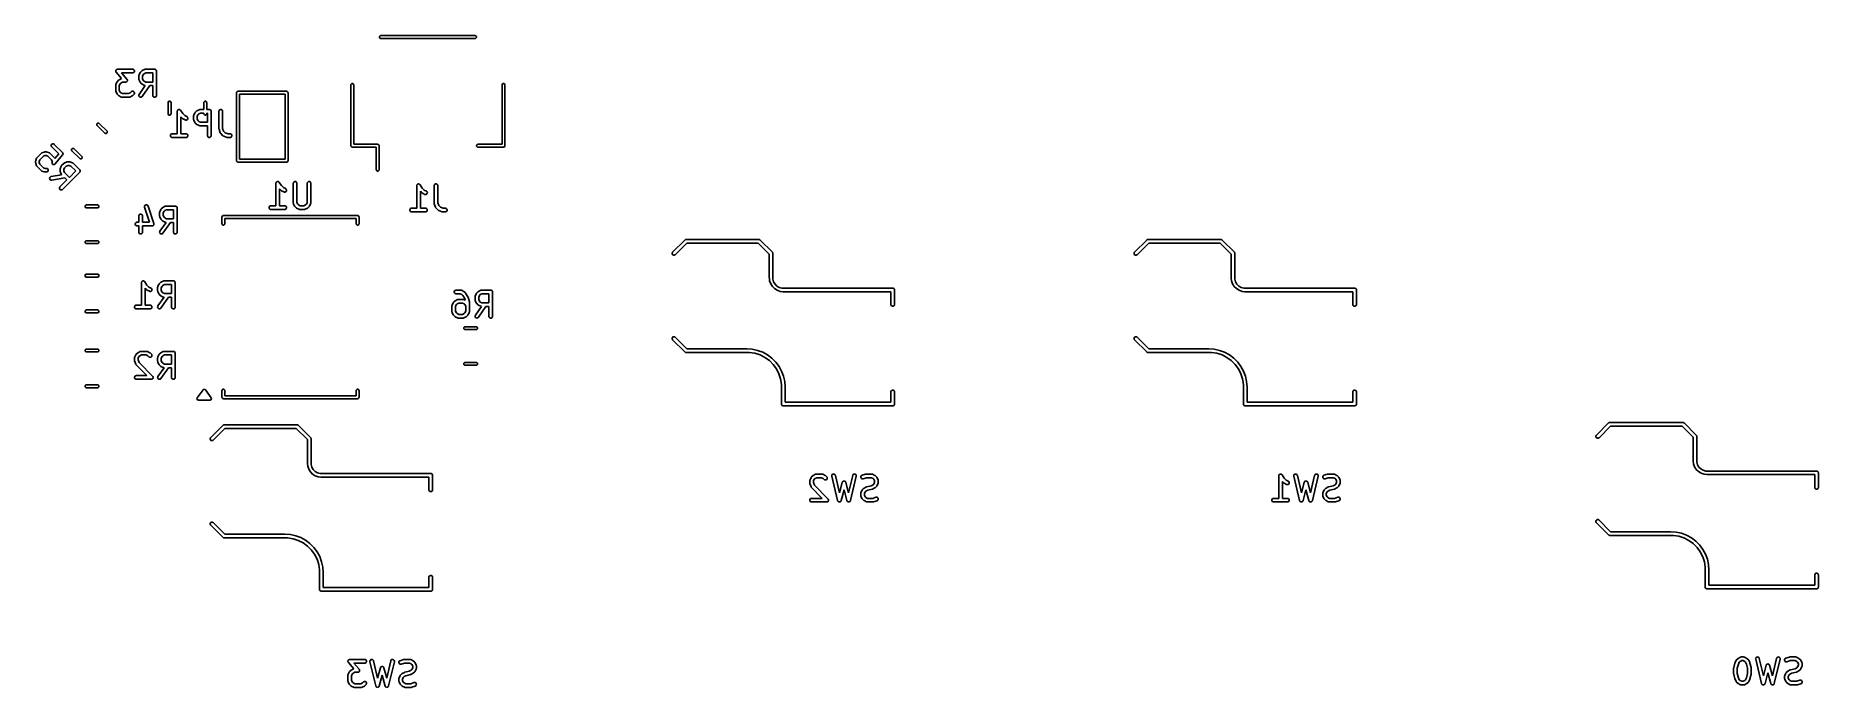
# Model space of a CAD drawing. Extents: x 172.9 to 246.3, y -97.5 to -70.7.
import ezdxf

# ---------------------------------------------------------------- set-up
doc = ezdxf.new("R2010")
doc.units = 0
doc.layers.add('BLACK', color=7, linetype='CONTINUOUS')

msp = doc.modelspace()

# ---------------------------------------------------------------- linework, layer by layer
at = {"layer": 'BLACK', "linetype": 'CONTINUOUS'}
for p, q in [((187.084567, -70.692039), (187.117039, -70.659567)), ((187.084567, -70.737961), (187.084567, -70.692039)), ((187.117039, -70.770433), (187.084567, -70.737961)), ((187.117039, -70.659567), (187.14, -70.655)), ((187.14, -70.775), (187.117039, -70.770433)), ((187.14, -70.655), (191.02, -70.655)), ((191.02, -70.775), (187.14, -70.775)), ((191.02, -70.655), (191.042961, -70.659567)), ((191.042961, -70.770433), (191.02, -70.775)), ((191.042961, -70.659567), (191.075433, -70.692039)), ((191.075433, -70.737961), (191.042961, -70.770433)), ((191.075433, -70.692039), (191.075433, -70.737961)), ((176.239916, -72.124525), (176.240726, -72.112371)), ((176.240726, -72.12692), (176.239916, -72.124525)), ((176.240726, -72.100187), (176.241693, -72.09785)), ((176.240726, -72.112371), (176.240726, -72.100187)), ((176.240726, -72.129451), (176.240726, -72.12692)), ((176.245389, -72.140708), (176.240726, -72.129451)), ((176.241693, -72.09785), (176.241862, -72.095327)), ((176.241862, -72.095327), (176.247264, -72.084401)), ((176.249291, -72.152246), (176.245389, -72.140708)), ((176.247203, -72.652706), (176.294822, -72.557468)), ((176.247264, -72.084401), (176.251925, -72.073151)), ((176.251376, -72.155163), (176.249291, -72.152246)), ((176.251925, -72.156487), (176.251376, -72.155163)), ((176.251925, -72.073151), (176.253711, -72.071364)), ((176.25332, -72.157882), (176.251925, -72.156487)), ((176.257842, -72.164207), (176.25332, -72.157882)), ((176.253711, -72.071364), (176.254834, -72.069095)), ((176.254834, -72.069095), (176.264006, -72.061069)), ((176.484737, -72.423515), (176.257842, -72.164207)), ((176.264006, -72.061069), (176.272617, -72.052459)), ((176.272617, -72.052459), (176.274953, -72.05149)), ((176.274953, -72.05149), (176.276858, -72.049825)), ((176.276858, -72.049825), (176.288395, -72.045923)), ((176.288395, -72.045923), (176.299653, -72.04126)), ((176.294822, -72.557468), (176.298786, -72.551168)), ((176.298786, -72.551168), (176.299544, -72.549341)), ((176.299544, -72.549341), (176.301232, -72.547284)), ((176.299653, -72.04126), (176.303223, -72.040908)), ((176.301232, -72.547284), (176.302654, -72.545025)), ((176.302654, -72.545025), (176.304152, -72.543725)), ((176.303223, -72.040908), (176.304579, -72.04045)), ((176.304152, -72.543725), (176.308871, -72.537976)), ((176.304579, -72.04045), (176.306546, -72.040581)), ((176.306546, -72.040581), (176.314285, -72.039819)), ((176.308871, -72.537976), (176.35649, -72.490357)), ((176.314285, -72.039819), (176.933332, -72.039819)), ((176.35649, -72.490357), (176.362239, -72.485638)), ((176.362239, -72.485638), (176.363539, -72.48414)), ((176.363539, -72.48414), (176.365798, -72.482718)), ((176.365798, -72.482718), (176.367855, -72.48103)), ((176.367855, -72.48103), (176.369682, -72.480272)), ((176.369682, -72.480272), (176.375982, -72.476308)), ((176.375982, -72.476308), (176.47122, -72.428689)), ((176.522466, -72.570771), (176.45395, -72.605029)), ((176.47122, -72.428689), (176.484737, -72.423515)), ((176.933332, -72.189819), (176.479567, -72.189819)), ((176.479567, -72.189819), (176.704061, -72.446383)), ((176.647618, -72.570771), (176.522466, -72.570771)), ((176.655356, -72.570008), (176.647618, -72.570771)), ((176.657324, -72.57014), (176.655356, -72.570008)), ((176.658679, -72.569681), (176.657324, -72.57014)), ((176.66225, -72.56933), (176.658679, -72.569681)), ((176.673507, -72.564666), (176.66225, -72.56933)), ((176.685045, -72.560765), (176.673507, -72.564666)), ((176.686949, -72.559099), (176.685045, -72.560765)), ((176.689286, -72.558131), (176.686949, -72.559099)), ((176.697896, -72.54952), (176.689286, -72.558131)), ((176.707069, -72.541495), (176.697896, -72.54952)), ((176.704061, -72.446383), (176.708582, -72.452707)), ((176.708191, -72.539225), (176.707069, -72.541495)), ((176.709978, -72.537439), (176.708191, -72.539225)), ((176.708582, -72.452707), (176.709978, -72.454103)), ((176.709978, -72.454103), (176.710526, -72.455426)), ((176.714638, -72.526188), (176.709978, -72.537439)), ((176.710526, -72.455426), (176.712612, -72.458344)), ((176.712612, -72.458344), (176.716513, -72.469881)), ((176.720041, -72.515263), (176.714638, -72.526188)), ((176.716513, -72.469881), (176.721177, -72.481139)), ((176.720209, -72.512739), (176.720041, -72.515263)), ((176.721177, -72.510403), (176.720209, -72.512739)), ((176.721177, -72.481139), (176.721177, -72.483669)), ((176.721177, -72.483669), (176.721987, -72.486065)), ((176.721987, -72.486065), (176.721177, -72.498218)), ((176.721177, -72.498218), (176.721177, -72.510403)), ((176.933332, -72.039819), (176.947964, -72.04126)), ((176.947964, -72.188378), (176.933332, -72.189819)), ((176.947964, -72.04126), (176.975, -72.052459)), ((176.975, -72.177179), (176.947964, -72.188378)), ((176.975, -72.052459), (176.995692, -72.073151)), ((176.995692, -72.156487), (176.975, -72.177179)), ((176.995692, -72.073151), (177.006891, -72.100187)), ((177.006891, -72.129451), (176.995692, -72.156487)), ((177.006891, -72.100187), (177.006891, -72.129451)), ((177.191666, -72.305295), (177.193107, -72.290663)), ((177.191666, -72.448152), (177.191666, -72.305295)), ((177.193107, -72.462784), (177.191666, -72.448152)), ((177.193107, -72.290663), (177.194138, -72.288173)), ((177.194138, -72.465273), (177.193107, -72.462784)), ((177.194138, -72.288173), (177.194329, -72.285486)), ((177.194329, -72.467961), (177.194138, -72.465273)), ((177.194329, -72.285486), (177.199584, -72.271754)), ((177.199584, -72.481693), (177.194329, -72.467961)), ((177.199584, -72.271754), (177.247203, -72.176516)), ((177.247203, -72.576931), (177.199584, -72.481693)), ((177.247203, -72.176516), (177.251167, -72.170216)), ((177.251167, -72.58323), (177.247203, -72.576931)), ((177.251167, -72.170216), (177.251925, -72.168389)), ((177.251925, -72.585058), (177.251167, -72.58323)), ((177.251925, -72.168389), (177.253613, -72.166332)), ((177.253613, -72.587114), (177.251925, -72.585058)), ((177.253613, -72.166332), (177.255035, -72.164073)), ((177.255035, -72.589374), (177.253613, -72.587114)), ((177.255035, -72.164073), (177.256533, -72.162773)), ((177.256533, -72.590673), (177.255035, -72.589374)), ((177.256533, -72.162773), (177.261252, -72.157024)), ((177.261252, -72.596423), (177.256533, -72.590673)), ((177.261252, -72.157024), (177.308871, -72.109405)), ((177.308871, -72.109405), (177.31462, -72.104686)), ((177.31462, -72.104686), (177.31592, -72.103188)), ((177.31592, -72.103188), (177.318179, -72.101766)), ((177.318179, -72.101766), (177.320236, -72.100078)), ((177.320236, -72.100078), (177.322063, -72.09932)), ((177.322063, -72.09932), (177.328363, -72.095356)), ((177.328363, -72.095356), (177.423601, -72.047737)), ((177.375924, -72.254484), (177.341666, -72.323)), ((177.341666, -72.323), (177.341666, -72.430447)), ((177.341666, -72.430447), (177.375924, -72.498963)), ((177.406331, -72.224077), (177.375924, -72.254484)), ((177.375924, -72.498963), (177.406331, -72.52937)), ((177.474847, -72.189819), (177.406331, -72.224077)), ((177.406331, -72.52937), (177.474847, -72.563628)), ((177.423601, -72.047737), (177.437332, -72.042482)), ((177.437332, -72.042482), (177.440021, -72.04229)), ((177.440021, -72.04229), (177.44251, -72.04126)), ((177.44251, -72.04126), (177.457142, -72.039819)), ((177.457142, -72.039819), (177.838094, -72.039819)), ((177.763094, -72.189819), (177.474847, -72.189819)), ((177.474847, -72.563628), (177.763094, -72.563628)), ((177.763094, -72.563628), (177.763094, -72.189819)), ((177.838094, -72.039819), (177.852726, -72.04126)), ((177.852726, -72.04126), (177.879762, -72.052459)), ((177.879762, -72.052459), (177.900454, -72.073151)), ((177.900454, -72.073151), (177.911653, -72.100187)), ((177.911653, -72.100187), (177.913094, -72.114819)), ((177.913094, -72.114819), (177.913094, -73.114819)), ((176.239285, -72.686247), (176.240726, -72.671615)), ((176.239285, -72.924342), (176.239285, -72.686247)), ((176.240726, -72.938974), (176.239285, -72.924342)), ((176.240726, -72.671615), (176.241757, -72.669125)), ((176.241757, -72.941463), (176.240726, -72.938974)), ((176.241757, -72.669125), (176.241948, -72.666438)), ((176.241948, -72.944151), (176.241757, -72.941463)), ((176.241948, -72.666438), (176.247203, -72.652706)), ((176.247203, -72.957883), (176.241948, -72.944151)), ((176.294822, -73.053121), (176.247203, -72.957883)), ((176.298785, -73.059417), (176.294822, -73.053121)), ((176.299543, -73.061247), (176.298785, -73.059417)), ((176.301232, -73.063305), (176.299543, -73.061247)), ((176.302654, -73.065564), (176.301232, -73.063305)), ((176.304152, -73.066863), (176.302654, -73.065564)), ((176.30887, -73.072612), (176.304152, -73.066863)), ((176.356489, -73.120232), (176.30887, -73.072612)), ((176.362238, -73.12495), (176.356489, -73.120232)), ((176.363539, -73.12645), (176.362238, -73.12495)), ((176.365798, -73.127872), (176.363539, -73.12645)), ((176.367855, -73.12956), (176.365798, -73.127872)), ((176.369682, -73.130317), (176.367855, -73.12956)), ((176.375982, -73.134282), (176.369682, -73.130317)), ((176.47122, -73.181901), (176.375982, -73.134282)), ((176.423543, -72.635436), (176.389285, -72.703952)), ((176.389285, -72.703952), (176.389285, -72.906637)), ((176.389285, -72.906637), (176.423543, -72.975153)), ((176.45395, -72.605029), (176.423543, -72.635436)), ((176.423543, -72.975153), (176.45395, -73.005561)), ((176.45395, -73.005561), (176.522466, -73.039819)), ((176.484951, -73.187156), (176.47122, -73.181901)), ((176.48764, -73.187347), (176.484951, -73.187156)), ((176.490129, -73.188378), (176.48764, -73.187347)), ((176.504761, -73.189819), (176.490129, -73.188378)), ((176.790475, -73.189819), (176.504761, -73.189819)), ((176.522466, -73.039819), (176.77277, -73.039819)), ((176.77277, -73.039819), (176.841285, -73.005561)), ((176.805107, -73.188378), (176.790475, -73.189819)), ((176.807596, -73.187346), (176.805107, -73.188378)), ((176.810284, -73.187156), (176.807596, -73.187346)), ((176.824016, -73.181901), (176.810284, -73.187156)), ((176.919254, -73.134282), (176.824016, -73.181901)), ((176.841285, -73.005561), (176.880298, -72.966548)), ((176.880298, -72.966548), (176.891664, -72.95722)), ((176.891664, -72.95722), (176.9187, -72.946021)), ((176.9187, -72.946021), (176.947963, -72.946021)), ((176.925553, -73.130317), (176.919254, -73.134282)), ((176.927381, -73.12956), (176.925553, -73.130317)), ((176.929437, -73.127872), (176.927381, -73.12956)), ((176.931697, -73.12645), (176.929437, -73.127872)), ((176.932997, -73.12495), (176.931697, -73.12645)), ((176.938747, -73.120232), (176.932997, -73.12495)), ((176.986365, -73.072613), (176.938747, -73.120232)), ((176.947963, -72.946021), (176.974999, -72.957219)), ((176.974999, -72.957219), (176.995692, -72.977912)), ((176.995693, -73.061247), (176.986365, -73.072613)), ((176.995692, -72.977912), (177.006891, -73.004948)), ((177.006891, -73.034211), (176.995693, -73.061247)), ((177.006891, -73.004948), (177.006891, -73.034211)), ((177.191684, -73.113194), (177.198013, -73.084623)), ((177.196769, -73.142011), (177.191684, -73.113194)), ((177.212496, -73.16669), (177.196769, -73.142011)), ((177.198013, -73.084623), (177.205224, -73.071809)), ((177.205224, -73.071809), (177.456027, -72.713518)), ((177.23647, -73.183472), (177.212496, -73.16669)), ((177.265041, -73.189801), (177.23647, -73.183472)), ((177.308871, -72.644042), (177.261252, -72.596423)), ((177.293858, -73.184716), (177.265041, -73.189801)), ((177.318537, -73.168989), (177.293858, -73.184716)), ((177.31462, -72.64876), (177.308871, -72.644042)), ((177.31592, -72.650259), (177.31462, -72.64876)), ((177.318179, -72.65168), (177.31592, -72.650259)), ((177.320236, -72.653369), (177.318179, -72.65168)), ((177.328108, -73.157829), (177.318537, -73.168989)), ((177.322063, -72.654126), (177.320236, -72.653369)), ((177.328363, -72.658091), (177.322063, -72.654126)), ((177.639048, -72.713628), (177.328108, -73.157829)), ((177.423601, -72.70571), (177.328363, -72.658091)), ((177.437332, -72.710965), (177.423601, -72.70571)), ((177.440021, -72.711156), (177.437332, -72.710965)), ((177.44251, -72.712187), (177.440021, -72.711156)), ((177.456027, -72.713518), (177.44251, -72.712187)), ((177.763094, -72.713628), (177.639048, -72.713628)), ((177.763094, -73.114819), (177.763094, -72.713628)), ((177.764535, -73.129451), (177.763094, -73.114819)), ((177.775734, -73.156487), (177.764535, -73.129451)), ((177.796426, -73.177179), (177.775734, -73.156487)), ((177.823462, -73.188378), (177.796426, -73.177179)), ((177.852726, -73.188378), (177.823462, -73.188378)), ((177.879762, -73.177179), (177.852726, -73.188378)), ((177.900454, -73.156487), (177.879762, -73.177179)), ((177.911653, -73.129451), (177.900454, -73.156487)), ((177.913094, -73.114819), (177.911653, -73.129451)), ((181.21, -73.005), (181.214567, -72.982039)), ((181.21, -75.805), (181.21, -73.005)), ((181.214567, -72.982039), (181.247039, -72.949567)), ((181.247039, -72.949567), (181.27, -72.945)), ((181.27, -72.945), (183.27, -72.945)), ((181.33, -73.065), (181.33, -75.745)), ((183.21, -73.065), (181.33, -73.065)), ((183.21, -75.745), (183.21, -73.065)), ((183.27, -72.945), (183.292961, -72.949567)), ((183.292961, -72.949567), (183.325433, -72.982039)), ((183.325433, -72.982039), (183.33, -73.005)), ((183.33, -73.005), (183.33, -75.805)), ((185.91, -72.685), (185.914567, -72.662039)), ((185.91, -75.185), (185.91, -72.685)), ((185.914567, -72.662039), (185.947039, -72.629567)), ((185.947039, -72.629567), (185.992961, -72.629567)), ((185.992961, -72.629567), (186.025433, -72.662039)), ((186.025433, -72.662039), (186.03, -72.685)), ((186.03, -72.685), (186.03, -75.125)), ((192.13, -72.685), (192.134567, -72.662039)), ((192.13, -75.125), (192.13, -72.685)), ((192.134567, -72.662039), (192.167039, -72.629567)), ((192.167039, -72.629567), (192.212961, -72.629567)), ((192.212961, -72.629567), (192.245433, -72.662039)), ((192.245433, -72.662039), (192.25, -72.685)), ((192.25, -72.685), (192.25, -75.185)), ((178.395, -73.412936), (178.399567, -73.389975)), ((178.395, -73.867064), (178.395, -73.412936)), ((178.399567, -73.890025), (178.395, -73.867064)), ((178.399567, -73.389975), (178.432039, -73.357503)), ((178.432039, -73.922497), (178.399567, -73.890025)), ((178.432039, -73.357503), (178.477961, -73.357503)), ((178.477961, -73.922497), (178.432039, -73.922497)), ((178.477961, -73.357503), (178.510433, -73.389975)), ((178.510433, -73.890025), (178.477961, -73.922497)), ((178.510433, -73.389975), (178.515, -73.412936)), ((178.515, -73.867064), (178.510433, -73.890025)), ((178.515, -73.412936), (178.515, -73.867064)), ((178.774047, -73.76974), (178.774062, -73.769663)), ((178.774052, -73.769766), (178.774047, -73.76974)), ((178.774047, -73.769819), (178.774052, -73.769766)), ((178.774047, -74.694819), (178.774047, -73.769819)), ((178.774062, -73.769663), (178.775488, -73.755187)), ((178.775488, -73.755187), (178.778329, -73.748326)), ((178.778329, -73.748326), (178.779786, -73.741046)), ((178.779786, -73.741046), (178.783874, -73.73494)), ((178.783874, -73.73494), (178.786687, -73.728151)), ((178.786687, -73.728151), (178.791937, -73.7229)), ((178.791937, -73.7229), (178.796069, -73.716731)), ((178.796069, -73.716731), (178.802183, -73.712654)), ((178.802183, -73.712654), (178.807379, -73.707459)), ((178.807379, -73.707459), (178.814239, -73.704617)), ((178.814239, -73.704617), (178.820418, -73.700498)), ((178.820418, -73.700498), (178.827626, -73.699072)), ((178.827626, -73.699072), (178.834415, -73.69626)), ((178.834415, -73.69626), (178.841842, -73.69626)), ((178.841842, -73.69626), (178.849126, -73.694819)), ((178.849126, -73.694819), (178.856331, -73.69626)), ((178.856331, -73.69626), (178.863679, -73.69626)), ((178.863679, -73.69626), (178.870539, -73.699101)), ((178.870539, -73.699101), (178.87782, -73.700558)), ((178.87782, -73.700558), (178.883925, -73.704646)), ((178.883925, -73.704646), (178.890715, -73.707459)), ((178.890715, -73.707459), (178.895965, -73.712709)), ((178.895965, -73.712709), (178.902135, -73.716841)), ((178.902135, -73.716841), (178.911355, -73.728099)), ((178.911355, -73.728099), (178.911407, -73.728151)), ((178.911407, -73.728151), (178.911416, -73.728173)), ((178.911416, -73.728173), (178.911451, -73.728216)), ((178.911451, -73.728216), (179.002569, -73.864894)), ((178.98649, -74.060947), (178.924047, -73.998504)), ((178.924047, -73.998504), (178.924047, -74.694819)), ((179.002569, -73.864894), (179.08395, -73.946275)), ((179.08395, -73.946275), (179.168302, -73.988451)), ((179.168302, -73.988451), (179.180745, -73.996283)), ((179.180745, -73.996283), (179.199918, -74.018391)), ((179.199918, -74.018391), (179.209172, -74.046152)), ((179.209172, -74.046152), (179.207098, -74.075342)), ((179.440714, -73.960295), (179.442155, -73.945663)), ((179.440714, -74.103152), (179.440714, -73.960295)), ((179.442155, -73.945663), (179.443186, -73.943173)), ((179.443186, -73.943173), (179.443377, -73.940486)), ((179.443377, -73.940486), (179.448632, -73.926754)), ((179.448632, -73.926754), (179.496251, -73.831516)), ((179.496251, -73.831516), (179.500215, -73.825216)), ((179.500215, -73.825216), (179.500973, -73.823389)), ((179.500973, -73.823389), (179.502661, -73.821332)), ((179.502661, -73.821332), (179.504083, -73.819073)), ((179.504083, -73.819073), (179.505581, -73.817773)), ((179.505581, -73.817773), (179.5103, -73.812024)), ((179.5103, -73.812024), (179.557919, -73.764405)), ((179.557919, -73.764405), (179.563668, -73.759686)), ((179.563668, -73.759686), (179.564968, -73.758188)), ((179.564968, -73.758188), (179.567227, -73.756766)), ((179.567227, -73.756766), (179.569284, -73.755078)), ((179.569284, -73.755078), (179.571111, -73.75432)), ((179.571111, -73.75432), (179.577411, -73.750356)), ((179.577411, -73.750356), (179.672649, -73.702737)), ((179.624972, -73.909484), (179.590714, -73.978)), ((179.590714, -73.978), (179.590714, -74.085447)), ((179.655379, -73.879077), (179.624972, -73.909484)), ((179.723895, -73.844819), (179.655379, -73.879077)), ((179.672649, -73.702737), (179.68638, -73.697482)), ((179.68638, -73.697482), (179.689069, -73.69729)), ((179.689069, -73.69729), (179.691558, -73.69626)), ((179.691558, -73.69626), (179.70619, -73.694819)), ((179.70619, -73.694819), (179.865, -73.694819)), ((179.865, -73.844819), (179.723895, -73.844819)), ((179.865, -73.412936), (179.869567, -73.389975)), ((179.865, -73.694819), (179.865, -73.412936)), ((179.865, -73.867064), (179.865, -73.844819)), ((179.869567, -73.890025), (179.865, -73.867064)), ((179.869567, -73.389975), (179.902039, -73.357503)), ((179.902039, -73.922497), (179.869567, -73.890025)), ((179.902039, -73.357503), (179.947961, -73.357503)), ((179.947961, -73.922497), (179.902039, -73.922497)), ((179.947961, -73.357503), (179.980433, -73.389975)), ((179.980433, -73.890025), (179.947961, -73.922497)), ((179.980433, -73.389975), (179.985, -73.412936)), ((179.985, -73.867064), (179.980433, -73.890025)), ((179.985, -73.412936), (179.985, -73.694819)), ((179.985, -73.694819), (180.087142, -73.694819)), ((180.012142, -73.844819), (179.985, -73.844819)), ((179.985, -73.844819), (179.985, -73.867064)), ((180.012142, -74.218628), (180.012142, -73.844819)), ((180.087142, -73.694819), (180.101774, -73.69626)), ((180.101774, -73.69626), (180.12881, -73.707459)), ((180.12881, -73.707459), (180.149502, -73.728151)), ((180.149502, -73.728151), (180.160701, -73.755187)), ((180.160701, -73.755187), (180.162142, -73.769819)), ((180.162142, -73.769819), (180.162142, -74.769819)), ((180.488333, -73.769819), (180.489774, -73.755187)), ((180.488333, -74.484104), (180.488333, -73.769819)), ((180.489774, -73.755187), (180.500973, -73.728151)), ((180.500973, -73.728151), (180.521665, -73.707459)), ((180.521665, -73.707459), (180.548701, -73.69626)), ((180.548701, -73.69626), (180.577965, -73.69626)), ((180.577965, -73.69626), (180.605001, -73.707459)), ((180.605001, -73.707459), (180.625693, -73.728151)), ((180.625693, -73.728151), (180.636892, -73.755187)), ((180.636892, -73.755187), (180.638333, -73.769819)), ((180.638333, -73.769819), (180.638333, -74.471933)), ((175.463732, -74.286757), (175.496204, -74.254285)), ((175.463732, -74.332679), (175.463732, -74.286757)), ((175.476739, -74.352144), (175.463732, -74.332679)), ((175.797856, -74.673261), (175.476739, -74.352144)), ((175.496204, -74.254285), (175.542126, -74.254285)), ((175.542126, -74.254285), (175.561591, -74.267292)), ((175.561591, -74.267292), (175.882708, -74.588409)), ((175.817321, -74.686268), (175.797856, -74.673261)), ((175.863243, -74.686268), (175.817321, -74.686268)), ((175.895715, -74.653796), (175.863243, -74.686268)), ((175.882708, -74.588409), (175.895715, -74.607874)), ((175.895715, -74.607874), (175.895715, -74.653796)), ((178.489774, -74.755187), (178.500973, -74.728151)), ((178.489774, -74.784451), (178.489774, -74.755187)), ((178.500973, -74.811487), (178.489774, -74.784451)), ((178.500973, -74.728151), (178.521665, -74.707459)), ((178.521665, -74.707459), (178.548701, -74.69626)), ((178.548701, -74.69626), (178.563333, -74.694819)), ((178.563333, -74.694819), (178.774047, -74.694819)), ((178.924047, -74.694819), (179.134761, -74.694819)), ((178.99224, -74.065667), (178.98649, -74.060947)), ((178.993539, -74.067164), (178.99224, -74.065667)), ((178.995793, -74.068583), (178.993539, -74.067164)), ((178.997855, -74.070275), (178.995793, -74.068583)), ((178.999687, -74.071033), (178.997855, -74.070275)), ((179.005982, -74.074996), (178.999687, -74.071033)), ((179.10122, -74.122615), (179.005982, -74.074996)), ((179.114951, -74.12787), (179.10122, -74.122615)), ((179.144141, -74.129944), (179.114951, -74.12787)), ((179.134761, -74.694819), (179.149393, -74.69626)), ((179.171903, -74.12069), (179.144141, -74.129944)), ((179.149393, -74.69626), (179.176429, -74.707459)), ((179.19401, -74.101517), (179.171903, -74.12069)), ((179.176429, -74.707459), (179.197121, -74.728151)), ((179.207098, -74.075342), (179.19401, -74.101517)), ((179.197121, -74.728151), (179.20832, -74.755187)), ((179.20832, -74.784451), (179.197121, -74.811487)), ((179.20832, -74.755187), (179.20832, -74.784451)), ((179.442155, -74.117784), (179.440714, -74.103152)), ((179.443186, -74.120273), (179.442155, -74.117784)), ((179.443377, -74.122961), (179.443186, -74.120273)), ((179.448632, -74.136693), (179.443377, -74.122961)), ((179.496251, -74.231931), (179.448632, -74.136693)), ((179.500215, -74.23823), (179.496251, -74.231931)), ((179.500973, -74.240058), (179.500215, -74.23823)), ((179.502661, -74.242114), (179.500973, -74.240058)), ((179.504083, -74.244374), (179.502661, -74.242114)), ((179.505581, -74.245673), (179.504083, -74.244374)), ((179.5103, -74.251423), (179.505581, -74.245673)), ((179.557919, -74.299042), (179.5103, -74.251423)), ((179.563668, -74.30376), (179.557919, -74.299042)), ((179.564968, -74.305259), (179.563668, -74.30376)), ((179.567227, -74.30668), (179.564968, -74.305259)), ((179.569284, -74.308369), (179.567227, -74.30668)), ((179.571111, -74.309126), (179.569284, -74.308369)), ((179.577411, -74.313091), (179.571111, -74.309126)), ((179.672649, -74.36071), (179.577411, -74.313091)), ((179.590714, -74.085447), (179.624972, -74.153963)), ((179.624972, -74.153963), (179.655379, -74.18437)), ((179.655379, -74.18437), (179.723895, -74.218628)), ((179.68638, -74.365965), (179.672649, -74.36071)), ((179.689069, -74.366156), (179.68638, -74.365965)), ((179.691558, -74.367187), (179.689069, -74.366156)), ((179.70619, -74.368628), (179.691558, -74.367187)), ((180.012142, -74.368628), (179.70619, -74.368628)), ((179.723895, -74.218628), (180.012142, -74.218628)), ((180.012142, -74.769819), (180.012142, -74.368628)), ((180.013583, -74.784451), (180.012142, -74.769819)), ((180.024782, -74.811487), (180.013583, -74.784451)), ((180.160701, -74.784451), (180.149502, -74.811487)), ((180.162142, -74.769819), (180.160701, -74.784451)), ((180.489062, -74.491509), (180.488333, -74.484104)), ((180.488922, -74.493484), (180.489062, -74.491509)), ((180.489512, -74.496081), (180.488922, -74.493484)), ((180.489774, -74.498736), (180.489512, -74.496081)), ((180.490532, -74.500567), (180.489774, -74.498736)), ((180.492182, -74.507821), (180.490532, -74.500567)), ((180.539801, -74.650678), (180.492182, -74.507821)), ((180.545795, -74.664103), (180.539801, -74.650678)), ((180.547559, -74.666137), (180.545795, -74.664103)), ((180.548591, -74.668628), (180.547559, -74.666137)), ((180.557919, -74.679994), (180.548591, -74.668628)), ((180.653157, -74.775233), (180.557919, -74.679994)), ((180.638333, -74.471933), (180.676504, -74.586447)), ((180.664522, -74.784561), (180.653157, -74.775233)), ((180.667012, -74.785592), (180.664522, -74.784561)), ((180.669047, -74.787357), (180.667012, -74.785592)), ((180.682473, -74.793351), (180.669047, -74.787357)), ((180.676504, -74.586447), (180.746704, -74.656648)), ((180.825329, -74.84097), (180.682473, -74.793351)), ((180.746704, -74.656648), (180.861217, -74.694819)), ((180.861217, -74.694819), (180.944285, -74.694819)), ((180.944285, -74.694819), (180.958917, -74.69626)), ((180.958917, -74.69626), (180.985953, -74.707459)), ((180.985953, -74.707459), (181.006645, -74.728151)), ((181.006645, -74.728151), (181.017844, -74.755187)), ((181.017844, -74.784451), (181.006645, -74.811487)), ((181.017844, -74.755187), (181.017844, -74.784451)), ((173.003283, -75.667852), (173.171641, -75.499493)), ((173.171641, -75.499493), (173.183006, -75.490166)), ((173.183006, -75.490166), (173.185494, -75.489135)), ((173.185494, -75.489135), (173.187531, -75.487369)), ((173.187531, -75.487369), (173.200957, -75.481375)), ((173.200957, -75.481375), (173.301973, -75.447703)), ((173.301973, -75.447703), (173.309226, -75.446053)), ((173.309226, -75.446053), (173.311058, -75.445295)), ((173.311058, -75.445295), (173.313712, -75.445033)), ((173.313712, -75.445033), (173.31631, -75.444443)), ((173.31631, -75.444443), (173.318284, -75.444583)), ((173.318284, -75.444583), (173.32569, -75.443854)), ((173.32569, -75.443854), (173.393033, -75.443854)), ((173.393033, -75.443854), (173.400438, -75.444583)), ((173.400438, -75.444583), (173.402413, -75.444443)), ((173.402413, -75.444443), (173.40501, -75.445033)), ((173.40501, -75.445033), (173.407665, -75.445295)), ((173.407665, -75.445295), (173.409496, -75.446053)), ((173.409496, -75.446053), (173.41675, -75.447703)), ((173.41675, -75.447703), (173.517765, -75.481375)), ((173.517765, -75.481375), (173.53119, -75.487369)), ((173.53119, -75.487369), (173.533225, -75.489134)), ((173.533225, -75.489134), (173.535716, -75.490166)), ((173.535716, -75.490166), (173.547081, -75.499493)), ((173.547081, -75.499493), (173.71544, -75.667852)), ((173.588848, -75.167506), (173.600046, -75.140469)), ((173.588848, -75.196769), (173.588848, -75.167506)), ((173.600047, -75.223805), (173.588848, -75.196769)), ((173.600046, -75.140469), (173.620739, -75.119777)), ((173.609374, -75.23517), (173.600047, -75.223805)), ((173.898097, -75.523892), (173.609374, -75.23517)), ((173.620739, -75.119777), (173.647775, -75.108578)), ((173.647775, -75.108578), (173.677038, -75.108578)), ((173.677038, -75.108578), (173.704075, -75.119776)), ((173.704075, -75.119776), (173.71544, -75.129104)), ((173.71544, -75.129104), (174.052158, -75.465821)), ((173.740149, -75.716941), (173.898097, -75.523892)), ((174.052158, -75.465821), (174.055607, -75.470023)), ((174.055607, -75.470023), (174.05703, -75.471188)), ((174.05703, -75.471188), (174.057912, -75.472832)), ((174.057912, -75.472832), (174.061485, -75.477186)), ((174.061485, -75.477186), (174.06568, -75.487314)), ((174.06568, -75.487314), (174.070863, -75.496976)), ((174.070863, -75.496976), (174.071238, -75.500732)), ((174.071238, -75.500732), (174.072684, -75.504222)), ((174.072684, -75.504222), (174.072684, -75.515184)), ((174.072684, -75.515184), (174.073775, -75.526094)), ((174.073775, -75.526094), (174.072684, -75.529709)), ((174.424285, -75.326204), (174.456757, -75.293732)), ((174.424285, -75.372126), (174.424285, -75.326204)), ((174.437292, -75.391591), (174.424285, -75.372126)), ((174.758409, -75.712708), (174.437292, -75.391591)), ((174.456757, -75.293732), (174.502679, -75.293732)), ((174.502679, -75.293732), (174.522144, -75.306739)), ((174.522144, -75.306739), (174.843261, -75.627856)), ((178.521665, -74.832179), (178.500973, -74.811487)), ((178.548701, -74.843378), (178.521665, -74.832179)), ((178.563333, -74.844819), (178.548701, -74.843378)), ((179.134761, -74.844819), (178.563333, -74.844819)), ((179.149393, -74.843378), (179.134761, -74.844819)), ((179.176429, -74.832179), (179.149393, -74.843378)), ((179.197121, -74.811487), (179.176429, -74.832179)), ((180.045474, -74.832179), (180.024782, -74.811487)), ((180.07251, -74.843378), (180.045474, -74.832179)), ((180.101774, -74.843378), (180.07251, -74.843378)), ((180.12881, -74.832179), (180.101774, -74.843378)), ((180.149502, -74.811487), (180.12881, -74.832179)), ((180.832584, -74.842619), (180.825329, -74.84097)), ((180.834415, -74.843378), (180.832584, -74.842619)), ((180.837068, -74.843639), (180.834415, -74.843378)), ((180.839666, -74.84423), (180.837068, -74.843639)), ((180.84164, -74.844089), (180.839666, -74.84423)), ((180.849047, -74.844819), (180.84164, -74.844089)), ((180.944285, -74.844819), (180.849047, -74.844819)), ((180.958917, -74.843378), (180.944285, -74.844819)), ((180.985953, -74.832179), (180.958917, -74.843378)), ((181.006645, -74.811487), (180.985953, -74.832179)), ((185.914567, -75.207961), (185.91, -75.185)), ((185.947039, -75.240433), (185.914567, -75.207961)), ((185.97, -75.245), (185.947039, -75.240433)), ((186.96, -75.245), (185.97, -75.245)), ((186.03, -75.125), (187.02, -75.125)), ((186.96, -76.175), (186.96, -75.245)), ((187.02, -75.125), (187.042961, -75.129567)), ((187.042961, -75.129567), (187.075433, -75.162039)), ((187.075433, -75.162039), (187.08, -75.185)), ((187.08, -75.185), (187.08, -76.175)), ((191.084567, -75.162039), (191.117039, -75.129567)), ((191.084567, -75.207961), (191.084567, -75.162039)), ((191.117039, -75.240433), (191.084567, -75.207961)), ((191.117039, -75.129567), (191.14, -75.125)), ((191.14, -75.245), (191.117039, -75.240433)), ((191.14, -75.125), (192.13, -75.125)), ((192.19, -75.245), (191.14, -75.245)), ((192.212961, -75.240433), (192.19, -75.245)), ((192.245433, -75.207961), (192.212961, -75.240433)), ((192.25, -75.185), (192.245433, -75.207961)), ((172.947644, -75.8219), (172.948373, -75.814494)), ((172.947644, -75.889244), (172.947644, -75.8219)), ((172.948373, -75.896649), (172.947644, -75.889244)), ((172.948233, -75.81252), (172.948823, -75.809922)), ((172.948373, -75.814494), (172.948233, -75.81252)), ((172.948233, -75.898624), (172.948373, -75.896649)), ((172.948823, -75.901221), (172.948233, -75.898624)), ((172.948823, -75.809922), (172.949085, -75.807268)), ((172.949085, -75.903876), (172.948823, -75.901221)), ((172.949085, -75.807268), (172.949843, -75.805436)), ((172.949843, -75.905707), (172.949085, -75.903876)), ((172.949843, -75.805436), (172.951493, -75.798183)), ((172.951493, -75.912961), (172.949843, -75.905707)), ((172.951493, -75.798183), (172.985165, -75.697168)), ((172.985165, -76.013976), (172.951493, -75.912961)), ((172.985165, -75.697168), (172.991159, -75.683743)), ((172.991159, -76.027401), (172.985165, -76.013976)), ((172.991159, -75.683743), (172.992923, -75.681708)), ((172.992923, -76.029435), (172.991159, -76.027401)), ((172.992923, -75.681708), (172.993955, -75.679218)), ((172.993955, -76.031926), (172.992923, -76.029435)), ((172.993955, -75.679218), (173.003283, -75.667852)), ((173.003283, -76.043292), (172.993955, -76.031926)), ((173.171641, -76.211651), (173.003283, -76.043292)), ((173.121868, -75.761398), (173.097644, -75.83407)), ((173.097644, -75.83407), (173.097644, -75.877073)), ((173.097644, -75.877073), (173.121868, -75.949745)), ((173.265188, -75.618077), (173.121868, -75.761398)), ((173.121868, -75.949745), (173.265188, -76.093066)), ((173.183006, -76.220978), (173.171641, -76.211651)), ((173.185496, -76.222009), (173.183006, -76.220978)), ((173.187532, -76.223775), (173.185496, -76.222009)), ((173.200958, -76.229769), (173.187532, -76.223775)), ((173.301974, -76.26344), (173.200958, -76.229769)), ((173.33786, -75.593854), (173.265188, -75.618077)), ((173.265188, -76.093066), (173.33786, -76.117289)), ((173.380863, -75.593854), (173.33786, -75.593854)), ((173.33786, -76.117289), (173.393033, -76.117289)), ((173.453534, -75.618078), (173.380863, -75.593854)), ((173.393033, -76.117289), (173.407665, -76.11873)), ((173.407665, -76.11873), (173.434701, -76.129929)), ((173.434701, -76.254649), (173.407665, -76.265848)), ((173.434701, -76.129929), (173.455393, -76.150621)), ((173.455393, -76.233957), (173.434701, -76.254649)), ((173.596855, -75.761399), (173.453534, -75.618078)), ((173.455393, -76.150621), (173.466592, -76.177657)), ((173.466592, -76.206921), (173.455393, -76.233957)), ((173.466592, -76.177657), (173.466592, -76.206921)), ((173.621079, -75.83407), (173.596855, -75.761399)), ((173.621079, -75.889244), (173.621079, -75.83407)), ((173.62252, -75.903876), (173.621079, -75.889244)), ((173.623965, -75.907365), (173.62252, -75.903876)), ((173.624341, -75.911122), (173.623965, -75.907365)), ((173.629523, -75.920783), (173.624341, -75.911122)), ((173.633719, -75.930912), (173.629523, -75.920783)), ((173.636388, -75.933581), (173.633719, -75.930912)), ((173.638174, -75.93691), (173.636388, -75.933581)), ((173.64666, -75.943853), (173.638174, -75.93691)), ((173.654411, -75.951604), (173.64666, -75.943853)), ((173.657899, -75.953049), (173.654411, -75.951604)), ((173.660823, -75.955441), (173.657899, -75.953049)), ((173.671319, -75.958607), (173.660823, -75.955441)), ((173.681447, -75.962803), (173.671319, -75.958607)), ((173.685224, -75.962803), (173.681447, -75.962803)), ((173.68884, -75.963894), (173.685224, -75.962803)), ((173.699749, -75.962803), (173.68884, -75.963894)), ((173.710711, -75.962803), (173.699749, -75.962803)), ((173.7142, -75.961357), (173.710711, -75.962803)), ((173.717957, -75.960982), (173.7142, -75.961357)), ((173.71544, -75.667852), (173.724768, -75.679218)), ((173.727618, -75.955799), (173.717957, -75.960982)), ((173.724768, -75.679218), (173.725798, -75.681706)), ((173.725798, -75.681706), (173.727564, -75.683742)), ((173.727564, -75.683742), (173.733558, -75.697168)), ((173.737747, -75.951604), (173.727618, -75.955799)), ((173.733558, -75.697168), (173.740149, -75.716941)), ((173.740416, -75.948934), (173.737747, -75.951604)), ((173.743745, -75.947149), (173.740416, -75.948934)), ((173.754126, -75.936737), (173.743745, -75.947149)), ((174.057172, -75.566347), (173.754126, -75.936737)), ((173.957796, -76.158618), (173.958525, -76.151212)), ((173.957796, -76.225961), (173.957796, -76.158618)), ((173.958525, -76.233366), (173.957796, -76.225961)), ((173.958385, -76.149238), (173.958975, -76.14664)), ((173.958525, -76.151212), (173.958385, -76.149238)), ((173.958385, -76.235341), (173.958525, -76.233366)), ((173.958975, -76.237938), (173.958385, -76.235341)), ((173.958975, -76.14664), (173.959237, -76.143986)), ((173.959237, -76.240593), (173.958975, -76.237938)), ((173.959237, -76.143986), (173.959995, -76.142154)), ((173.959995, -76.242424), (173.959237, -76.240593)), ((173.959995, -76.142154), (173.961645, -76.134901)), ((173.961645, -76.249678), (173.959995, -76.242424)), ((173.961645, -76.134901), (173.995317, -76.033885)), ((173.995317, -76.350693), (173.961645, -76.249678)), ((173.995317, -76.033885), (174.001311, -76.02046)), ((174.001311, -76.02046), (174.003076, -76.018424)), ((174.003076, -76.018424), (174.004108, -76.015934)), ((174.004108, -76.015934), (174.013435, -76.004569)), ((174.013435, -76.004569), (174.11445, -75.903554)), ((174.060189, -75.561816), (174.057172, -75.566347)), ((174.061485, -75.560521), (174.060189, -75.561816)), ((174.062197, -75.558802), (174.061485, -75.560521)), ((174.065322, -75.55411), (174.062197, -75.558802)), ((174.06849, -75.543609), (174.065322, -75.55411)), ((174.072684, -75.533485), (174.06849, -75.543609)), ((174.072684, -75.529709), (174.072684, -75.533485)), ((174.13202, -76.098116), (174.107796, -76.170788)), ((174.107796, -76.170788), (174.107796, -76.21379)), ((174.107796, -76.21379), (174.13202, -76.286462)), ((174.11445, -75.903554), (174.125815, -75.894226)), ((174.125815, -75.894226), (174.128305, -75.893194)), ((174.128305, -75.893194), (174.13034, -75.89143)), ((174.13034, -75.89143), (174.143766, -75.885436)), ((174.207997, -76.022139), (174.13202, -76.098116)), ((174.143766, -75.885436), (174.244782, -75.851764)), ((174.280669, -75.997915), (174.207997, -76.022139)), ((174.244782, -75.851764), (174.252035, -75.850114)), ((174.252035, -75.850114), (174.253867, -75.849356)), ((174.253867, -75.849356), (174.256521, -75.849094)), ((174.256521, -75.849094), (174.259119, -75.848504)), ((174.259119, -75.848504), (174.261093, -75.848644)), ((174.261093, -75.848644), (174.268499, -75.847915)), ((174.268499, -75.847915), (174.335842, -75.847915)), ((174.323672, -75.997915), (174.280669, -75.997915)), ((174.396343, -76.022139), (174.323672, -75.997915)), ((174.335842, -75.847915), (174.343247, -75.848644)), ((174.335842, -76.490284), (174.600165, -76.225961)), ((174.343247, -75.848644), (174.345222, -75.848504)), ((174.345222, -75.848504), (174.347819, -75.849094)), ((174.347819, -75.849094), (174.350474, -75.849356)), ((174.350474, -75.849356), (174.352305, -75.850114)), ((174.352305, -75.850114), (174.359559, -75.851764)), ((174.359559, -75.851764), (174.460574, -75.885436)), ((174.600165, -76.225961), (174.396343, -76.022139)), ((174.460574, -75.885436), (174.473999, -75.89143)), ((174.473999, -75.89143), (174.476034, -75.893195)), ((174.476034, -75.893195), (174.478525, -75.894227)), ((174.478525, -75.894227), (174.48989, -75.903554)), ((174.48989, -75.903554), (174.759264, -76.172928)), ((174.777874, -75.725715), (174.758409, -75.712708)), ((174.759264, -76.172928), (174.768586, -76.184287)), ((174.768586, -76.184287), (174.768592, -76.184293)), ((174.768592, -76.184293), (174.77979, -76.211329)), ((174.77979, -76.240592), (174.768592, -76.267628)), ((174.823796, -75.725715), (174.777874, -75.725715)), ((174.77979, -76.211329), (174.77979, -76.240592)), ((174.856268, -75.693243), (174.823796, -75.725715)), ((174.843261, -75.627856), (174.856268, -75.647321)), ((174.856268, -75.647321), (174.856268, -75.693243)), ((181.214567, -75.827961), (181.21, -75.805)), ((181.247039, -75.860433), (181.214567, -75.827961)), ((181.27, -75.865), (181.247039, -75.860433)), ((183.27, -75.865), (181.27, -75.865)), ((181.33, -75.745), (183.21, -75.745)), ((183.292961, -75.860433), (183.27, -75.865)), ((183.325433, -75.827961), (183.292961, -75.860433)), ((183.33, -75.805), (183.325433, -75.827961)), ((186.964567, -76.197961), (186.96, -76.175)), ((186.997039, -76.230433), (186.964567, -76.197961)), ((187.042961, -76.230433), (186.997039, -76.230433)), ((187.075433, -76.197961), (187.042961, -76.230433)), ((187.08, -76.175), (187.075433, -76.197961)), ((173.309225, -76.265089), (173.301974, -76.26344)), ((173.311058, -76.265848), (173.309225, -76.265089)), ((173.313713, -76.266109), (173.311058, -76.265848)), ((173.31631, -76.2667), (173.313713, -76.266109)), ((173.318284, -76.266559), (173.31631, -76.2667)), ((173.32569, -76.267289), (173.318284, -76.266559)), ((173.393033, -76.267289), (173.32569, -76.267289)), ((173.407665, -76.265848), (173.393033, -76.267289)), ((173.520081, -76.527381), (173.526412, -76.49881)), ((173.525167, -76.5562), (173.520081, -76.527381)), ((173.540894, -76.580878), (173.525167, -76.5562)), ((173.526412, -76.49881), (173.543193, -76.474837)), ((173.564867, -76.597659), (173.540894, -76.580878)), ((173.543193, -76.474837), (173.567871, -76.45911)), ((173.593438, -76.60399), (173.564867, -76.597659)), ((173.567871, -76.45911), (173.58203, -76.455148)), ((173.58203, -76.455148), (174.012724, -76.379143)), ((173.608098, -76.602866), (173.593438, -76.60399)), ((174.142062, -76.508636), (173.608098, -76.602866)), ((173.925566, -76.918437), (173.936765, -76.8914)), ((173.925566, -76.9477), (173.925566, -76.918437)), ((173.936765, -76.974736), (173.925566, -76.9477)), ((173.936765, -76.8914), (173.946092, -76.880035)), ((173.957457, -76.995428), (173.936765, -76.974736)), ((173.946092, -76.880035), (174.229776, -76.59635)), ((174.001311, -76.364118), (173.995317, -76.350693)), ((174.003076, -76.366153), (174.001311, -76.364118)), ((174.004108, -76.368644), (174.003076, -76.366153)), ((174.012724, -76.379143), (174.004108, -76.368644)), ((174.052158, -76.986101), (174.040793, -76.995428)), ((174.759264, -76.278994), (174.052158, -76.986101)), ((174.13202, -76.286462), (174.335842, -76.490284)), ((174.229776, -76.59635), (174.142062, -76.508636)), ((174.768592, -76.267628), (174.759264, -76.278994)), ((182.83119, -76.73474), (182.831205, -76.734663)), ((182.831195, -76.734766), (182.83119, -76.73474)), ((182.83119, -76.734819), (182.831195, -76.734766)), ((182.83119, -77.659819), (182.83119, -76.734819)), ((182.831205, -76.734663), (182.832631, -76.720187)), ((182.832631, -76.720187), (182.835472, -76.713326)), ((182.835472, -76.713326), (182.836929, -76.706046)), ((182.836929, -76.706046), (182.841017, -76.69994)), ((182.841017, -76.69994), (182.84383, -76.693151)), ((182.84383, -76.693151), (182.84908, -76.6879)), ((182.84908, -76.6879), (182.853212, -76.681731)), ((182.853212, -76.681731), (182.859326, -76.677654)), ((182.859326, -76.677654), (182.864522, -76.672459)), ((182.864522, -76.672459), (182.871382, -76.669617)), ((182.871382, -76.669617), (182.877561, -76.665498)), ((182.877561, -76.665498), (182.884769, -76.664072)), ((182.884769, -76.664072), (182.891558, -76.66126)), ((182.891558, -76.66126), (182.898985, -76.66126)), ((182.898985, -76.66126), (182.906269, -76.659819)), ((182.906269, -76.659819), (182.913474, -76.66126)), ((182.913474, -76.66126), (182.920822, -76.66126)), ((182.920822, -76.66126), (182.927682, -76.664101)), ((182.927682, -76.664101), (182.934963, -76.665558)), ((182.934963, -76.665558), (182.941068, -76.669646)), ((182.941068, -76.669646), (182.947858, -76.672459)), ((182.947858, -76.672459), (182.953108, -76.677709)), ((182.953108, -76.677709), (182.959278, -76.681841)), ((182.959278, -76.681841), (182.968498, -76.693099)), ((182.968498, -76.693099), (182.96855, -76.693151)), ((182.96855, -76.693151), (182.968559, -76.693173)), ((182.968559, -76.693173), (182.968594, -76.693216)), ((182.968594, -76.693216), (183.059712, -76.829894)), ((183.043633, -77.025947), (182.98119, -76.963504)), ((182.98119, -76.963504), (182.98119, -77.659819)), ((183.059712, -76.829894), (183.141093, -76.911275)), ((183.141093, -76.911275), (183.225445, -76.953451)), ((183.225445, -76.953451), (183.237888, -76.961283)), ((183.237888, -76.961283), (183.257061, -76.983391)), ((183.257061, -76.983391), (183.266315, -77.011152)), ((183.545476, -76.734819), (183.546917, -76.720187)), ((183.545476, -77.544342), (183.545476, -76.734819)), ((183.546917, -76.720187), (183.558116, -76.693151)), ((183.558116, -76.693151), (183.578808, -76.672459)), ((183.578808, -76.672459), (183.605844, -76.66126)), ((183.605844, -76.66126), (183.635108, -76.66126)), ((183.635108, -76.66126), (183.662144, -76.672459)), ((183.662144, -76.672459), (183.682836, -76.693151)), ((183.682836, -76.693151), (183.694035, -76.720187)), ((183.694035, -76.720187), (183.695476, -76.734819)), ((183.695476, -76.734819), (183.695476, -77.526637)), ((184.116904, -76.734819), (184.118345, -76.720187)), ((184.116904, -77.526637), (184.116904, -76.734819)), ((184.118345, -76.720187), (184.129544, -76.693151)), ((184.129544, -76.693151), (184.150236, -76.672459)), ((184.150236, -76.672459), (184.177272, -76.66126)), ((184.177272, -76.66126), (184.206536, -76.66126)), ((184.206536, -76.66126), (184.233572, -76.672459)), ((184.233572, -76.672459), (184.254264, -76.693151)), ((184.254264, -76.693151), (184.265463, -76.720187)), ((184.265463, -76.720187), (184.266904, -76.734819)), ((184.266904, -76.734819), (184.266904, -77.544342)), ((188.624047, -76.83474), (188.624062, -76.834663)), ((188.624052, -76.834766), (188.624047, -76.83474)), ((188.624047, -76.834819), (188.624052, -76.834766)), ((188.624047, -77.759819), (188.624047, -76.834819)), ((188.624062, -76.834663), (188.625488, -76.820187)), ((188.625488, -76.820187), (188.628329, -76.813326)), ((188.628329, -76.813326), (188.629786, -76.806046)), ((188.629786, -76.806046), (188.633874, -76.79994)), ((188.633874, -76.79994), (188.636687, -76.793151)), ((188.636687, -76.793151), (188.641937, -76.7879)), ((188.641937, -76.7879), (188.646069, -76.781731)), ((188.646069, -76.781731), (188.652183, -76.777654)), ((188.652183, -76.777654), (188.657379, -76.772459)), ((188.657379, -76.772459), (188.664239, -76.769617)), ((188.664239, -76.769617), (188.670418, -76.765498)), ((188.670418, -76.765498), (188.677626, -76.764072)), ((188.677626, -76.764072), (188.684415, -76.76126)), ((188.684415, -76.76126), (188.691842, -76.76126)), ((188.691842, -76.76126), (188.699126, -76.759819)), ((188.699126, -76.759819), (188.706331, -76.76126)), ((188.706331, -76.76126), (188.713679, -76.76126)), ((188.713679, -76.76126), (188.720539, -76.764101)), ((188.720539, -76.764101), (188.72782, -76.765558)), ((188.72782, -76.765558), (188.733925, -76.769646)), ((188.733925, -76.769646), (188.740715, -76.772459)), ((188.740715, -76.772459), (188.745965, -76.777709)), ((188.745965, -76.777709), (188.752135, -76.781841)), ((188.752135, -76.781841), (188.761355, -76.793099)), ((188.761355, -76.793099), (188.761407, -76.793151)), ((188.761407, -76.793151), (188.761416, -76.793173)), ((188.761416, -76.793173), (188.761451, -76.793216)), ((188.761451, -76.793216), (188.852569, -76.929894)), ((188.852569, -76.929894), (188.93395, -77.011275)), ((189.338333, -76.834819), (189.339774, -76.820187)), ((189.338333, -77.549104), (189.338333, -76.834819)), ((189.339774, -76.820187), (189.350973, -76.793151)), ((189.350973, -76.793151), (189.371665, -76.772459)), ((189.371665, -76.772459), (189.398701, -76.76126)), ((189.398701, -76.76126), (189.427965, -76.76126)), ((189.427965, -76.76126), (189.455001, -76.772459)), ((189.455001, -76.772459), (189.475693, -76.793151)), ((189.475693, -76.793151), (189.486892, -76.820187)), ((189.486892, -76.820187), (189.488333, -76.834819)), ((189.488333, -76.834819), (189.488333, -77.536933)), ((173.984494, -77.006627), (173.957457, -76.995428)), ((174.013757, -77.006627), (173.984494, -77.006627)), ((174.040793, -76.995428), (174.013757, -77.006627)), ((174.98113, -77.662039), (175.013602, -77.629567)), ((174.98113, -77.707961), (174.98113, -77.662039)), ((175.013602, -77.740433), (174.98113, -77.707961)), ((175.013602, -77.629567), (175.036563, -77.625)), ((175.036563, -77.625), (175.490691, -77.625)), ((175.490691, -77.625), (175.513652, -77.629567)), ((175.513652, -77.629567), (175.546124, -77.662039)), ((175.546124, -77.707961), (175.513652, -77.740433)), ((175.546124, -77.662039), (175.546124, -77.707961)), ((177.426834, -77.70658), (177.428909, -77.67739)), ((177.430094, -77.720917), (177.426834, -77.70658)), ((177.428909, -77.67739), (177.441995, -77.651217)), ((177.635283, -78.336485), (177.430094, -77.720917)), ((177.441995, -77.651217), (177.464102, -77.632043)), ((177.464102, -77.632043), (177.491865, -77.622789)), ((177.491865, -77.622789), (177.521055, -77.624864)), ((177.521055, -77.624864), (177.547228, -77.63795)), ((177.547228, -77.63795), (177.566402, -77.660057)), ((177.566402, -77.660057), (177.572396, -77.673483)), ((177.572396, -77.673483), (177.810491, -78.387767)), ((178.17569, -77.72932), (178.18199, -77.725356)), ((178.18199, -77.725356), (178.277228, -77.677737)), ((178.277228, -77.677737), (178.290959, -77.672482)), ((178.290959, -77.672482), (178.293648, -77.67229)), ((178.293648, -77.67229), (178.296137, -77.67126)), ((178.296137, -77.67126), (178.310769, -77.669819)), ((178.310769, -77.669819), (178.691721, -77.669819)), ((178.691721, -77.669819), (178.706353, -77.67126)), ((178.706353, -77.67126), (178.733389, -77.682459)), ((178.733389, -77.682459), (178.754081, -77.703151)), ((178.754081, -77.703151), (178.76528, -77.730187)), ((182.546917, -77.720187), (182.558116, -77.693151)), ((182.546917, -77.749451), (182.546917, -77.720187)), ((182.558116, -77.693151), (182.578808, -77.672459)), ((182.578808, -77.672459), (182.605844, -77.66126)), ((182.605844, -77.66126), (182.620476, -77.659819)), ((182.620476, -77.659819), (182.83119, -77.659819)), ((182.98119, -77.659819), (183.191904, -77.659819)), ((183.049383, -77.030667), (183.043633, -77.025947)), ((183.050682, -77.032164), (183.049383, -77.030667)), ((183.052936, -77.033583), (183.050682, -77.032164)), ((183.054998, -77.035275), (183.052936, -77.033583)), ((183.05683, -77.036033), (183.054998, -77.035275)), ((183.063125, -77.039996), (183.05683, -77.036033)), ((183.158363, -77.087615), (183.063125, -77.039996)), ((183.172094, -77.09287), (183.158363, -77.087615)), ((183.201284, -77.094944), (183.172094, -77.09287)), ((183.191904, -77.659819), (183.206536, -77.66126)), ((183.229046, -77.08569), (183.201284, -77.094944)), ((183.206536, -77.66126), (183.233572, -77.672459)), ((183.251153, -77.066517), (183.229046, -77.08569)), ((183.233572, -77.672459), (183.254264, -77.693151)), ((183.264241, -77.040342), (183.251153, -77.066517)), ((183.254264, -77.693151), (183.265463, -77.720187)), ((183.266315, -77.011152), (183.264241, -77.040342)), ((183.265463, -77.720187), (183.265463, -77.749451)), ((183.546917, -77.558974), (183.545476, -77.544342)), ((183.547948, -77.561463), (183.546917, -77.558974)), ((183.548139, -77.564151), (183.547948, -77.561463)), ((183.553394, -77.577883), (183.548139, -77.564151)), ((183.601013, -77.673121), (183.553394, -77.577883)), ((183.604976, -77.679417), (183.601013, -77.673121)), ((183.605734, -77.681247), (183.604976, -77.679417)), ((183.607423, -77.683305), (183.605734, -77.681247)), ((183.608845, -77.685564), (183.607423, -77.683305)), ((183.610343, -77.686863), (183.608845, -77.685564)), ((183.615061, -77.692612), (183.610343, -77.686863)), ((183.66268, -77.740232), (183.615061, -77.692612)), ((183.695476, -77.526637), (183.729734, -77.595153)), ((183.729734, -77.595153), (183.760141, -77.625561)), ((183.760141, -77.625561), (183.828657, -77.659819)), ((183.828657, -77.659819), (183.983723, -77.659819)), ((183.983723, -77.659819), (184.052238, -77.625561)), ((184.052238, -77.625561), (184.082645, -77.595153)), ((184.082645, -77.595153), (184.116904, -77.526637)), ((184.197318, -77.692613), (184.1497, -77.740232)), ((184.202036, -77.686863), (184.197318, -77.692613)), ((184.203535, -77.685564), (184.202036, -77.686863)), ((184.204956, -77.683305), (184.203535, -77.685564)), ((184.206646, -77.681247), (184.204956, -77.683305)), ((184.207403, -77.679417), (184.206646, -77.681247)), ((184.211367, -77.673121), (184.207403, -77.679417)), ((184.258986, -77.577883), (184.211367, -77.673121)), ((184.264241, -77.564152), (184.258986, -77.577883)), ((184.264432, -77.561462), (184.264241, -77.564152)), ((184.265463, -77.558974), (184.264432, -77.561462)), ((184.266904, -77.544342), (184.265463, -77.558974)), ((188.83649, -77.125947), (188.774047, -77.063504)), ((188.774047, -77.063504), (188.774047, -77.759819)), ((188.84224, -77.130667), (188.83649, -77.125947)), ((188.843539, -77.132164), (188.84224, -77.130667)), ((188.845793, -77.133583), (188.843539, -77.132164)), ((188.847855, -77.135275), (188.845793, -77.133583)), ((188.849687, -77.136033), (188.847855, -77.135275)), ((188.855982, -77.139996), (188.849687, -77.136033)), ((188.95122, -77.187615), (188.855982, -77.139996)), ((188.93395, -77.011275), (189.018302, -77.053451)), ((188.964951, -77.19287), (188.95122, -77.187615)), ((188.994141, -77.194944), (188.964951, -77.19287)), ((189.021903, -77.18569), (188.994141, -77.194944)), ((189.018302, -77.053451), (189.030745, -77.061283)), ((189.04401, -77.166517), (189.021903, -77.18569)), ((189.030745, -77.061283), (189.049918, -77.083391)), ((189.057098, -77.140342), (189.04401, -77.166517)), ((189.049918, -77.083391), (189.059172, -77.111152)), ((189.059172, -77.111152), (189.057098, -77.140342)), ((189.339062, -77.556509), (189.338333, -77.549104)), ((189.338922, -77.558484), (189.339062, -77.556509)), ((189.339512, -77.561081), (189.338922, -77.558484)), ((189.339774, -77.563736), (189.339512, -77.561081)), ((189.340532, -77.565567), (189.339774, -77.563736)), ((189.342182, -77.572821), (189.340532, -77.565567)), ((189.389801, -77.715678), (189.342182, -77.572821)), ((189.395795, -77.729103), (189.389801, -77.715678)), ((189.488333, -77.536933), (189.526504, -77.651447)), ((189.526504, -77.651447), (189.596704, -77.721648)), ((189.596704, -77.721648), (189.711217, -77.759819)), ((175.036563, -77.745), (175.013602, -77.740433)), ((175.490691, -77.745), (175.036563, -77.745)), ((175.513652, -77.740433), (175.490691, -77.745)), ((177.046734, -78.396853), (177.057933, -78.369817)), ((177.046734, -78.426117), (177.046734, -78.396853)), ((177.057933, -78.453153), (177.046734, -78.426117)), ((177.057933, -78.369817), (177.078625, -78.349125)), ((177.078625, -78.473845), (177.057933, -78.453153)), ((177.078625, -78.349125), (177.105661, -78.337926)), ((177.105661, -78.337926), (177.120293, -78.336485)), ((177.120293, -78.336485), (177.18815, -78.336485)), ((177.18815, -78.078152), (177.189591, -78.06352)), ((177.18815, -78.336485), (177.18815, -78.078152)), ((177.189591, -78.06352), (177.20079, -78.036484)), ((177.20079, -78.036484), (177.221482, -78.015792)), ((177.221482, -78.015792), (177.248518, -78.004593)), ((177.248518, -78.004593), (177.277782, -78.004593)), ((177.277782, -78.004593), (177.304818, -78.015792)), ((177.304818, -78.015792), (177.32551, -78.036484)), ((177.32551, -78.036484), (177.336709, -78.06352)), ((177.336709, -78.06352), (177.33815, -78.078152)), ((177.33815, -78.078152), (177.33815, -78.336485)), ((177.33815, -78.336485), (177.635283, -78.336485)), ((177.79859, -78.457468), (177.78951, -78.465342)), ((177.799794, -78.455058), (177.79859, -78.457468)), ((177.8017, -78.453153), (177.799794, -78.455058)), ((177.806302, -78.442041), (177.8017, -78.453153)), ((177.811676, -78.431294), (177.806302, -78.442041)), ((177.810491, -78.387767), (177.81214, -78.395022)), ((177.811866, -78.428608), (177.811676, -78.431294)), ((177.812899, -78.426117), (177.811866, -78.428608)), ((177.81214, -78.395022), (177.812899, -78.396853)), ((177.812899, -78.396853), (177.812899, -78.398357)), ((177.812899, -78.398357), (177.813751, -78.402104)), ((177.813751, -78.402104), (177.812899, -78.414089)), ((177.812899, -78.414089), (177.812899, -78.426117)), ((178.045293, -77.935295), (178.046734, -77.920663)), ((178.045293, -78.078152), (178.045293, -77.935295)), ((178.046734, -78.092784), (178.045293, -78.078152)), ((178.046734, -77.920663), (178.047765, -77.918173)), ((178.047765, -78.095273), (178.046734, -78.092784)), ((178.047765, -77.918173), (178.047956, -77.915486)), ((178.047956, -78.097961), (178.047765, -78.095273)), ((178.047956, -77.915486), (178.053211, -77.901754)), ((178.053211, -78.111693), (178.047956, -78.097961)), ((178.053211, -77.901754), (178.10083, -77.806516)), ((178.10083, -78.206931), (178.053211, -78.111693)), ((178.058851, -78.701809), (178.309654, -78.343518)), ((178.10083, -77.806516), (178.104794, -77.800216)), ((178.104794, -78.21323), (178.10083, -78.206931)), ((178.104794, -77.800216), (178.105552, -77.798389)), ((178.105552, -78.215058), (178.104794, -78.21323)), ((178.105552, -77.798389), (178.10724, -77.796332)), ((178.10724, -78.217114), (178.105552, -78.215058)), ((178.10724, -77.796332), (178.108662, -77.794073)), ((178.108662, -78.219374), (178.10724, -78.217114)), ((178.108662, -77.794073), (178.11016, -77.792773)), ((178.11016, -78.220673), (178.108662, -78.219374)), ((178.11016, -77.792773), (178.114879, -77.787024)), ((178.114879, -78.226423), (178.11016, -78.220673)), ((178.114879, -77.787024), (178.162498, -77.739405)), ((178.162498, -78.274042), (178.114879, -78.226423)), ((178.162498, -77.739405), (178.168247, -77.734686)), ((178.168247, -78.27876), (178.162498, -78.274042)), ((178.168247, -77.734686), (178.169547, -77.733188)), ((178.169547, -78.280259), (178.168247, -78.27876)), ((178.169547, -77.733188), (178.171806, -77.731766)), ((178.171806, -78.28168), (178.169547, -78.280259)), ((178.171806, -77.731766), (178.173863, -77.730078)), ((178.173863, -78.283369), (178.171806, -78.28168)), ((178.173863, -77.730078), (178.17569, -77.72932)), ((178.17569, -78.284126), (178.173863, -78.283369)), ((178.18199, -78.288091), (178.17569, -78.284126)), ((178.492675, -78.343628), (178.181735, -78.787829)), ((178.277228, -78.33571), (178.18199, -78.288091)), ((178.229551, -77.884484), (178.195293, -77.953)), ((178.195293, -77.953), (178.195293, -78.060447)), ((178.195293, -78.060447), (178.229551, -78.128963)), ((178.259958, -77.854077), (178.229551, -77.884484)), ((178.229551, -78.128963), (178.259958, -78.15937)), ((178.328474, -77.819819), (178.259958, -77.854077)), ((178.259958, -78.15937), (178.328474, -78.193628)), ((178.290959, -78.340965), (178.277228, -78.33571)), ((178.293648, -78.341156), (178.290959, -78.340965)), ((178.296137, -78.342187), (178.293648, -78.341156)), ((178.309654, -78.343518), (178.296137, -78.342187)), ((178.616721, -77.819819), (178.328474, -77.819819)), ((178.328474, -78.193628), (178.616721, -78.193628)), ((178.616721, -78.343628), (178.492675, -78.343628)), ((178.616721, -78.193628), (178.616721, -77.819819)), ((178.616721, -78.744819), (178.616721, -78.343628)), ((178.76528, -77.730187), (178.766721, -77.744819)), ((178.766721, -77.744819), (178.766721, -78.744819)), ((180.61, -78.12), (180.614567, -78.097039)), ((180.61, -78.395), (180.61, -78.12)), ((180.614567, -78.417961), (180.61, -78.395)), ((180.614567, -78.097039), (180.647039, -78.064567)), ((180.647039, -78.450433), (180.614567, -78.417961)), ((180.647039, -78.064567), (180.67, -78.06)), ((180.692961, -78.450433), (180.647039, -78.450433)), ((180.67, -78.06), (183.43, -78.06)), ((180.725433, -78.417961), (180.692961, -78.450433)), ((180.73, -78.395), (180.725433, -78.417961)), ((183.43, -78.18), (180.73, -78.18)), ((180.73, -78.18), (180.73, -78.395)), ((182.558116, -77.776487), (182.546917, -77.749451)), ((182.578808, -77.797179), (182.558116, -77.776487)), ((182.605844, -77.808378), (182.578808, -77.797179)), ((182.620476, -77.809819), (182.605844, -77.808378)), ((183.191904, -77.809819), (182.620476, -77.809819)), ((183.206536, -77.808378), (183.191904, -77.809819)), ((183.233572, -77.797179), (183.206536, -77.808378)), ((183.254264, -77.776487), (183.233572, -77.797179)), ((183.265463, -77.749451), (183.254264, -77.776487)), ((183.43, -78.06), (186.19, -78.06)), ((186.13, -78.18), (183.43, -78.18)), ((183.668429, -77.74495), (183.66268, -77.740232)), ((183.66973, -77.74645), (183.668429, -77.74495)), ((183.671989, -77.747872), (183.66973, -77.74645)), ((183.674046, -77.74956), (183.671989, -77.747872)), ((183.675873, -77.750317), (183.674046, -77.74956)), ((183.682173, -77.754282), (183.675873, -77.750317)), ((183.777411, -77.801901), (183.682173, -77.754282)), ((183.791142, -77.807156), (183.777411, -77.801901)), ((183.793831, -77.807347), (183.791142, -77.807156)), ((183.79632, -77.808378), (183.793831, -77.807347)), ((183.810952, -77.809819), (183.79632, -77.808378)), ((184.001428, -77.809819), (183.810952, -77.809819)), ((184.01606, -77.808378), (184.001428, -77.809819)), ((184.018549, -77.807346), (184.01606, -77.808378)), ((184.021237, -77.807156), (184.018549, -77.807346)), ((184.034969, -77.801901), (184.021237, -77.807156)), ((184.130207, -77.754282), (184.034969, -77.801901)), ((184.136506, -77.750317), (184.130207, -77.754282)), ((184.138334, -77.74956), (184.136506, -77.750317)), ((184.14039, -77.747872), (184.138334, -77.74956)), ((184.14265, -77.74645), (184.14039, -77.747872)), ((184.14395, -77.74495), (184.14265, -77.74645)), ((184.1497, -77.740232), (184.14395, -77.74495)), ((186.13, -78.395), (186.13, -78.18)), ((186.134567, -78.417961), (186.13, -78.395)), ((186.167039, -78.450433), (186.134567, -78.417961)), ((186.212961, -78.450433), (186.167039, -78.450433)), ((186.19, -78.06), (186.212961, -78.064567)), ((186.212961, -78.064567), (186.245433, -78.097039)), ((186.245433, -78.417961), (186.212961, -78.450433)), ((186.245433, -78.097039), (186.25, -78.12)), ((186.25, -78.395), (186.245433, -78.417961)), ((186.25, -78.12), (186.25, -78.395)), ((188.339774, -77.820187), (188.350973, -77.793151)), ((188.339774, -77.849451), (188.339774, -77.820187)), ((188.350973, -77.876487), (188.339774, -77.849451)), ((188.350973, -77.793151), (188.371665, -77.772459)), ((188.371665, -77.897179), (188.350973, -77.876487)), ((188.371665, -77.772459), (188.398701, -77.76126)), ((188.398701, -77.908378), (188.371665, -77.897179)), ((188.398701, -77.76126), (188.413333, -77.759819)), ((188.413333, -77.909819), (188.398701, -77.908378)), ((188.413333, -77.759819), (188.624047, -77.759819)), ((188.984761, -77.909819), (188.413333, -77.909819)), ((188.774047, -77.759819), (188.984761, -77.759819)), ((188.984761, -77.759819), (188.999393, -77.76126)), ((188.999393, -77.908378), (188.984761, -77.909819)), ((188.999393, -77.76126), (189.026429, -77.772459)), ((189.026429, -77.897179), (188.999393, -77.908378)), ((189.026429, -77.772459), (189.047121, -77.793151)), ((189.047121, -77.876487), (189.026429, -77.897179)), ((189.047121, -77.793151), (189.05832, -77.820187)), ((189.05832, -77.849451), (189.047121, -77.876487)), ((189.05832, -77.820187), (189.05832, -77.849451)), ((189.397559, -77.731137), (189.395795, -77.729103)), ((189.398591, -77.733628), (189.397559, -77.731137)), ((189.407919, -77.744994), (189.398591, -77.733628)), ((189.503157, -77.840233), (189.407919, -77.744994)), ((189.514522, -77.849561), (189.503157, -77.840233)), ((189.517012, -77.850592), (189.514522, -77.849561)), ((189.519047, -77.852357), (189.517012, -77.850592)), ((189.532473, -77.858351), (189.519047, -77.852357)), ((189.675329, -77.90597), (189.532473, -77.858351)), ((189.682584, -77.907619), (189.675329, -77.90597)), ((189.684415, -77.908378), (189.682584, -77.907619)), ((189.687068, -77.908639), (189.684415, -77.908378)), ((189.689666, -77.90923), (189.687068, -77.908639)), ((189.69164, -77.909089), (189.689666, -77.90923)), ((189.699047, -77.909819), (189.69164, -77.909089)), ((189.794285, -77.909819), (189.699047, -77.909819)), ((189.711217, -77.759819), (189.794285, -77.759819)), ((189.794285, -77.759819), (189.808917, -77.76126)), ((189.808917, -77.908378), (189.794285, -77.909819)), ((189.808917, -77.76126), (189.835953, -77.772459)), ((189.835953, -77.897179), (189.808917, -77.908378)), ((189.835953, -77.772459), (189.856645, -77.793151)), ((189.856645, -77.876487), (189.835953, -77.897179)), ((189.856645, -77.793151), (189.867844, -77.820187)), ((189.867844, -77.849451), (189.856645, -77.876487)), ((189.867844, -77.820187), (189.867844, -77.849451)), ((174.98113, -79.132039), (175.013602, -79.099567)), ((174.98113, -79.177961), (174.98113, -79.132039)), ((175.013602, -79.210433), (174.98113, -79.177961)), ((175.013602, -79.099567), (175.036563, -79.095)), ((175.036563, -79.095), (175.490691, -79.095)), ((175.490691, -79.095), (175.513652, -79.099567)), ((175.513652, -79.099567), (175.546124, -79.132039)), ((175.546124, -79.177961), (175.513652, -79.210433)), ((175.546124, -79.132039), (175.546124, -79.177961)), ((177.105661, -78.485044), (177.078625, -78.473845)), ((177.120293, -78.486485), (177.105661, -78.485044)), ((177.18815, -78.486485), (177.120293, -78.486485)), ((177.18815, -78.744819), (177.18815, -78.486485)), ((177.189591, -78.759451), (177.18815, -78.744819)), ((177.20079, -78.786487), (177.189591, -78.759451)), ((177.221482, -78.807179), (177.20079, -78.786487)), ((177.248518, -78.818378), (177.221482, -78.807179)), ((177.277782, -78.818378), (177.248518, -78.818378)), ((177.304818, -78.807179), (177.277782, -78.818378)), ((177.32551, -78.786487), (177.304818, -78.807179)), ((177.336709, -78.759451), (177.32551, -78.786487)), ((177.33815, -78.744819), (177.336709, -78.759451)), ((177.73934, -78.486485), (177.33815, -78.486485)), ((177.33815, -78.486485), (177.33815, -78.744819)), ((177.746745, -78.485755), (177.73934, -78.486485)), ((177.74872, -78.485896), (177.746745, -78.485755)), ((177.750145, -78.48542), (177.74872, -78.485896)), ((177.753972, -78.485044), (177.750145, -78.48542)), ((177.765081, -78.480442), (177.753972, -78.485044)), ((177.776482, -78.476642), (177.765081, -78.480442)), ((177.778517, -78.474876), (177.776482, -78.476642)), ((177.781008, -78.473845), (177.778517, -78.474876)), ((177.78951, -78.465342), (177.781008, -78.473845)), ((178.045311, -78.743194), (178.05164, -78.714623)), ((178.050396, -78.772011), (178.045311, -78.743194)), ((178.066123, -78.79669), (178.050396, -78.772011)), ((178.05164, -78.714623), (178.058851, -78.701809)), ((178.090097, -78.813472), (178.066123, -78.79669)), ((178.118668, -78.819801), (178.090097, -78.813472)), ((178.147485, -78.814716), (178.118668, -78.819801)), ((178.172164, -78.798989), (178.147485, -78.814716)), ((178.181735, -78.787829), (178.172164, -78.798989)), ((178.618162, -78.759451), (178.616721, -78.744819)), ((178.629361, -78.786487), (178.618162, -78.759451)), ((178.650053, -78.807179), (178.629361, -78.786487)), ((178.677089, -78.818378), (178.650053, -78.807179)), ((178.706353, -78.818378), (178.677089, -78.818378)), ((178.733389, -78.807179), (178.706353, -78.818378)), ((178.754081, -78.786487), (178.733389, -78.807179)), ((178.76528, -78.759451), (178.754081, -78.786487)), ((178.766721, -78.744819), (178.76528, -78.759451)), ((199.146967, -79.566967), (199.646967, -79.066967)), ((199.646967, -79.066967), (199.658332, -79.057639)), ((199.658332, -79.057639), (199.677449, -79.04972)), ((199.677449, -79.04972), (199.685368, -79.046441)), ((199.685368, -79.046441), (199.7, -79.045)), ((199.7, -79.045), (202.7, -79.045)), ((202.7, -79.045), (202.714632, -79.046441)), ((202.714632, -79.046441), (202.741666, -79.057639)), ((202.741666, -79.057639), (202.741668, -79.05764)), ((202.741668, -79.05764), (202.753033, -79.066967)), ((202.753033, -79.066967), (203.253033, -79.566967)), ((218.146967, -79.566967), (218.646967, -79.066967)), ((218.646967, -79.066967), (218.658332, -79.057639)), ((218.658332, -79.057639), (218.677449, -79.04972)), ((218.677449, -79.04972), (218.685368, -79.046441)), ((218.685368, -79.046441), (218.7, -79.045)), ((218.7, -79.045), (221.7, -79.045)), ((221.7, -79.045), (221.714632, -79.046441)), ((221.714632, -79.046441), (221.741666, -79.057639)), ((221.741666, -79.057639), (221.741668, -79.05764)), ((221.741668, -79.05764), (221.753033, -79.066967)), ((221.753033, -79.066967), (222.253033, -79.566967)), ((175.036563, -79.215), (175.013602, -79.210433)), ((175.490691, -79.215), (175.036563, -79.215)), ((175.513652, -79.210433), (175.490691, -79.215)), ((199.126441, -79.605369), (199.13764, -79.578332)), ((199.126441, -79.634631), (199.126441, -79.605369)), ((199.13764, -79.661668), (199.126441, -79.634631)), ((199.13764, -79.578332), (199.146967, -79.566967)), ((199.158332, -79.68236), (199.13764, -79.661668)), ((199.185369, -79.693559), (199.158332, -79.68236)), ((199.214631, -79.693559), (199.185369, -79.693559)), ((199.241668, -79.68236), (199.214631, -79.693559)), ((199.253033, -79.673033), (199.241668, -79.68236)), ((199.731066, -79.195), (199.253033, -79.673033)), ((202.668934, -79.195), (199.731066, -79.195)), ((203.125, -79.651066), (202.668934, -79.195)), ((203.125, -80.62), (203.125, -79.651066)), ((203.253033, -79.566967), (203.262361, -79.578332)), ((203.262361, -79.578332), (203.270279, -79.597449)), ((203.270279, -79.597449), (203.273559, -79.605368)), ((203.273559, -79.605368), (203.275, -79.62)), ((203.275, -79.62), (203.275, -80.62)), ((218.126441, -79.605369), (218.13764, -79.578332)), ((218.126441, -79.634631), (218.126441, -79.605369)), ((218.13764, -79.661668), (218.126441, -79.634631)), ((218.13764, -79.578332), (218.146967, -79.566967)), ((218.158332, -79.68236), (218.13764, -79.661668)), ((218.185369, -79.693559), (218.158332, -79.68236)), ((218.214631, -79.693559), (218.185369, -79.693559)), ((218.241668, -79.68236), (218.214631, -79.693559)), ((218.253033, -79.673033), (218.241668, -79.68236)), ((218.731066, -79.195), (218.253033, -79.673033)), ((221.668934, -79.195), (218.731066, -79.195)), ((222.125, -79.651066), (221.668934, -79.195)), ((222.125, -80.62), (222.125, -79.651066)), ((222.253033, -79.566967), (222.262361, -79.578332)), ((222.262361, -79.578332), (222.270279, -79.597449)), ((222.270279, -79.597449), (222.273559, -79.605368)), ((222.273559, -79.605368), (222.275, -79.62)), ((222.275, -79.62), (222.275, -80.62)), ((174.98113, -80.512039), (175.013602, -80.479567)), ((174.98113, -80.557961), (174.98113, -80.512039)), ((175.013602, -80.590433), (174.98113, -80.557961)), ((175.013602, -80.479567), (175.036563, -80.475)), ((175.036563, -80.595), (175.013602, -80.590433)), ((175.036563, -80.475), (175.490691, -80.475)), ((175.490691, -80.595), (175.036563, -80.595)), ((175.490691, -80.475), (175.513652, -80.479567)), ((175.513652, -80.590433), (175.490691, -80.595)), ((175.513652, -80.479567), (175.546124, -80.512039)), ((175.546124, -80.557961), (175.513652, -80.590433)), ((175.546124, -80.512039), (175.546124, -80.557961)), ((203.126441, -80.634632), (203.125, -80.62)), ((203.126726, -80.63532), (203.126441, -80.634632)), ((203.139416, -80.74795), (203.126726, -80.63532)), ((203.275, -80.62), (203.275, -80.675952)), ((222.126441, -80.634632), (222.125, -80.62)), ((222.126726, -80.63532), (222.126441, -80.634632)), ((222.139416, -80.74795), (222.126726, -80.63532)), ((222.275, -80.62), (222.275, -80.675952)), ((177.298626, -80.82474), (177.298641, -80.824663)), ((177.298631, -80.824766), (177.298626, -80.82474)), ((177.298626, -80.824819), (177.298631, -80.824766)), ((177.298626, -81.749819), (177.298626, -80.824819)), ((177.298641, -80.824663), (177.300067, -80.810187)), ((177.300067, -80.810187), (177.302908, -80.803326)), ((177.302908, -80.803326), (177.304365, -80.796046)), ((177.304365, -80.796046), (177.308453, -80.78994)), ((177.308453, -80.78994), (177.311266, -80.783151)), ((177.311266, -80.783151), (177.316516, -80.7779)), ((177.316516, -80.7779), (177.320648, -80.771731)), ((177.320648, -80.771731), (177.326762, -80.767654)), ((177.326762, -80.767654), (177.331958, -80.762459)), ((177.331958, -80.762459), (177.338818, -80.759617)), ((177.338818, -80.759617), (177.344997, -80.755498)), ((177.344997, -80.755498), (177.352205, -80.754072)), ((177.352205, -80.754072), (177.358994, -80.75126)), ((177.358994, -80.75126), (177.366421, -80.75126)), ((177.366421, -80.75126), (177.373705, -80.749819)), ((177.373705, -80.749819), (177.38091, -80.75126)), ((177.38091, -80.75126), (177.388258, -80.75126)), ((177.388258, -80.75126), (177.395118, -80.754101)), ((177.395118, -80.754101), (177.402399, -80.755558)), ((177.402399, -80.755558), (177.408504, -80.759646)), ((177.408504, -80.759646), (177.415294, -80.762459)), ((177.415294, -80.762459), (177.420544, -80.767709)), ((177.420544, -80.767709), (177.426714, -80.771841)), ((177.426714, -80.771841), (177.435934, -80.783099)), ((177.435934, -80.783099), (177.435986, -80.783151)), ((177.435986, -80.783151), (177.435995, -80.783173)), ((177.435995, -80.783173), (177.43603, -80.783216)), ((177.43603, -80.783216), (177.527148, -80.919894)), ((177.511069, -81.115947), (177.448626, -81.053504)), ((177.448626, -81.053504), (177.448626, -81.749819)), ((177.516819, -81.120667), (177.511069, -81.115947)), ((177.518118, -81.122164), (177.516819, -81.120667)), ((177.520372, -81.123583), (177.518118, -81.122164)), ((177.522434, -81.125275), (177.520372, -81.123583)), ((177.524266, -81.126033), (177.522434, -81.125275)), ((177.530561, -81.129996), (177.524266, -81.126033)), ((177.527148, -80.919894), (177.608529, -81.001275)), ((177.625799, -81.177615), (177.530561, -81.129996)), ((177.608529, -81.001275), (177.692881, -81.043451)), ((177.63953, -81.18287), (177.625799, -81.177615)), ((177.66872, -81.184944), (177.63953, -81.18287)), ((177.696482, -81.17569), (177.66872, -81.184944)), ((177.692881, -81.043451), (177.705324, -81.051283)), ((177.718589, -81.156517), (177.696482, -81.17569)), ((177.705324, -81.051283), (177.724497, -81.073391)), ((177.731677, -81.130342), (177.718589, -81.156517)), ((177.724497, -81.073391), (177.733751, -81.101152)), ((177.733751, -81.101152), (177.731677, -81.130342)), ((177.965293, -81.015295), (177.966734, -81.000663)), ((177.965293, -81.158152), (177.965293, -81.015295)), ((177.966734, -81.172784), (177.965293, -81.158152)), ((177.966734, -81.000663), (177.967765, -80.998173)), ((177.967765, -81.175273), (177.966734, -81.172784)), ((177.967765, -80.998173), (177.967956, -80.995486)), ((177.967956, -81.177961), (177.967765, -81.175273)), ((177.967956, -80.995486), (177.973211, -80.981754)), ((177.973211, -81.191693), (177.967956, -81.177961)), ((177.973211, -80.981754), (178.02083, -80.886516)), ((178.02083, -81.286931), (177.973211, -81.191693)), ((178.02083, -80.886516), (178.024794, -80.880216)), ((178.024794, -81.29323), (178.02083, -81.286931)), ((178.024794, -80.880216), (178.025552, -80.878389)), ((178.025552, -81.295058), (178.024794, -81.29323)), ((178.025552, -80.878389), (178.02724, -80.876332)), ((178.02724, -81.297114), (178.025552, -81.295058)), ((178.02724, -80.876332), (178.028662, -80.874073)), ((178.028662, -81.299374), (178.02724, -81.297114)), ((178.028662, -80.874073), (178.03016, -80.872773)), ((178.03016, -81.300673), (178.028662, -81.299374)), ((178.03016, -80.872773), (178.034879, -80.867024)), ((178.034879, -81.306423), (178.03016, -81.300673)), ((178.034879, -80.867024), (178.082498, -80.819405)), ((178.082498, -81.354042), (178.034879, -81.306423)), ((178.082498, -80.819405), (178.088247, -80.814686)), ((178.088247, -81.35876), (178.082498, -81.354042)), ((178.088247, -80.814686), (178.089547, -80.813188)), ((178.089547, -81.360259), (178.088247, -81.35876)), ((178.089547, -80.813188), (178.091806, -80.811766)), ((178.091806, -81.36168), (178.089547, -81.360259)), ((178.091806, -80.811766), (178.093863, -80.810078)), ((178.093863, -81.363369), (178.091806, -81.36168)), ((178.093863, -80.810078), (178.09569, -80.80932)), ((178.09569, -81.364126), (178.093863, -81.363369)), ((178.09569, -80.80932), (178.10199, -80.805356)), ((178.10199, -81.368091), (178.09569, -81.364126)), ((178.10199, -80.805356), (178.197228, -80.757737)), ((178.197228, -81.41571), (178.10199, -81.368091)), ((178.149551, -80.964484), (178.115293, -81.033)), ((178.115293, -81.033), (178.115293, -81.140447)), ((178.115293, -81.140447), (178.149551, -81.208963)), ((178.179958, -80.934077), (178.149551, -80.964484)), ((178.149551, -81.208963), (178.179958, -81.23937)), ((178.248474, -80.899819), (178.179958, -80.934077)), ((178.179958, -81.23937), (178.248474, -81.273628)), ((178.197228, -80.757737), (178.210959, -80.752482)), ((178.210959, -80.752482), (178.213648, -80.75229)), ((178.213648, -80.75229), (178.216137, -80.75126)), ((178.216137, -80.75126), (178.230769, -80.749819)), ((178.230769, -80.749819), (178.611721, -80.749819)), ((178.536721, -80.899819), (178.248474, -80.899819)), ((178.248474, -81.273628), (178.536721, -81.273628)), ((178.536721, -81.273628), (178.536721, -80.899819)), ((178.611721, -80.749819), (178.626353, -80.75126)), ((178.626353, -80.75126), (178.653389, -80.762459)), ((178.653389, -80.762459), (178.674081, -80.783151)), ((178.674081, -80.783151), (178.68528, -80.810187)), ((178.68528, -80.810187), (178.686721, -80.824819)), ((178.686721, -80.824819), (178.686721, -81.824819)), ((190.165964, -81.190187), (190.177163, -81.163151)), ((190.165964, -81.219451), (190.165964, -81.190187)), ((190.177163, -81.246487), (190.165964, -81.219451)), ((190.177163, -81.163151), (190.197855, -81.142459)), ((190.197855, -81.267179), (190.177163, -81.246487)), ((190.197855, -81.142459), (190.224891, -81.13126)), ((190.224891, -81.278378), (190.197855, -81.267179)), ((190.224891, -81.13126), (190.239523, -81.129819)), ((190.239523, -81.279819), (190.224891, -81.278378)), ((190.239523, -81.129819), (190.429999, -81.129819)), ((190.412294, -81.279819), (190.239523, -81.279819)), ((190.48081, -81.314077), (190.412294, -81.279819)), ((190.429999, -81.129819), (190.444631, -81.13126)), ((190.444631, -81.13126), (190.44712, -81.132291)), ((190.44712, -81.132291), (190.449808, -81.132482)), ((190.449808, -81.132482), (190.46354, -81.137737)), ((190.46354, -81.137737), (190.558778, -81.185356)), ((190.51457, -81.347837), (190.48081, -81.314077)), ((190.598484, -81.473708), (190.51457, -81.347837)), ((190.558778, -81.185356), (190.565077, -81.18932)), ((190.565077, -81.18932), (190.566905, -81.190078)), ((190.566905, -81.190078), (190.568961, -81.191766)), ((190.568961, -81.191766), (190.571221, -81.193188)), ((190.571221, -81.193188), (190.57252, -81.194686)), ((190.57252, -81.194686), (190.57827, -81.199405)), ((190.57827, -81.199405), (190.625889, -81.247024)), ((190.625889, -81.247024), (190.625922, -81.247064)), ((190.625922, -81.247064), (190.625944, -81.247079)), ((190.625944, -81.247079), (190.630727, -81.25292)), ((190.630727, -81.25292), (190.635216, -81.258389)), ((190.635216, -81.258389), (190.635225, -81.258411)), ((190.635225, -81.258411), (190.63526, -81.258454)), ((190.63526, -81.258454), (190.730498, -81.401312)), ((191.021666, -81.395295), (191.023107, -81.380663)), ((191.023107, -81.380663), (191.024138, -81.378173)), ((191.024138, -81.378173), (191.024329, -81.375486)), ((191.024329, -81.375486), (191.029584, -81.361754)), ((191.029584, -81.361754), (191.077203, -81.266516)), ((191.077203, -81.266516), (191.081167, -81.260216)), ((191.081167, -81.260216), (191.081925, -81.258389)), ((191.081925, -81.258389), (191.083613, -81.256332)), ((191.083613, -81.256332), (191.085035, -81.254073)), ((191.085035, -81.254073), (191.086533, -81.252773)), ((191.086533, -81.252773), (191.091252, -81.247024)), ((191.091252, -81.247024), (191.138871, -81.199405)), ((191.138871, -81.199405), (191.14462, -81.194686)), ((191.14462, -81.194686), (191.14592, -81.193188)), ((191.14592, -81.193188), (191.148179, -81.191766)), ((191.148179, -81.191766), (191.150236, -81.190078)), ((191.150236, -81.190078), (191.152063, -81.18932)), ((191.152063, -81.18932), (191.158363, -81.185356)), ((191.158363, -81.185356), (191.253601, -81.137737)), ((191.205924, -81.344484), (191.171666, -81.413)), ((191.236331, -81.314077), (191.205924, -81.344484)), ((191.304847, -81.279819), (191.236331, -81.314077)), ((191.253601, -81.137737), (191.267332, -81.132482)), ((191.267332, -81.132482), (191.270021, -81.13229)), ((191.270021, -81.13229), (191.27251, -81.13126)), ((191.27251, -81.13126), (191.287142, -81.129819)), ((191.287142, -81.129819), (191.668094, -81.129819)), ((191.593094, -81.279819), (191.304847, -81.279819)), ((191.593094, -81.653628), (191.593094, -81.279819)), ((191.668094, -81.129819), (191.682726, -81.13126)), ((191.682726, -81.13126), (191.709762, -81.142459)), ((191.709762, -81.142459), (191.730454, -81.163151)), ((191.730454, -81.163151), (191.741653, -81.190187)), ((191.741653, -81.190187), (191.743094, -81.204819)), ((191.743094, -81.204819), (191.743094, -82.204819)), ((203.181943, -80.869483), (203.139416, -80.74795)), ((203.250447, -80.978507), (203.181943, -80.869483)), ((203.341493, -81.069553), (203.250447, -80.978507)), ((203.275, -80.675952), (203.303963, -80.784044)), ((203.303963, -80.784044), (203.359916, -80.880956)), ((203.450517, -81.138057), (203.341493, -81.069553)), ((203.359916, -80.880956), (203.439044, -80.960084)), ((203.439044, -80.960084), (203.535956, -81.016037)), ((203.57205, -81.180584), (203.450517, -81.138057)), ((203.535956, -81.016037), (203.644048, -81.045)), ((203.684679, -81.193273), (203.57205, -81.180584)), ((203.644048, -81.045), (203.7, -81.045)), ((203.685368, -81.193559), (203.684679, -81.193273)), ((203.7, -81.195), (203.685368, -81.193559)), ((203.7, -81.045), (208.2, -81.045)), ((208.125, -81.195), (203.7, -81.195)), ((208.125, -81.72), (208.125, -81.195)), ((208.2, -81.045), (208.214632, -81.046441)), ((208.214632, -81.046441), (208.241668, -81.05764)), ((208.241668, -81.05764), (208.26236, -81.078332)), ((208.26236, -81.078332), (208.273559, -81.105368)), ((208.273559, -81.105368), (208.275, -81.12)), ((208.275, -81.12), (208.275, -81.72)), ((222.181943, -80.869483), (222.139416, -80.74795)), ((222.250447, -80.978507), (222.181943, -80.869483)), ((222.341493, -81.069553), (222.250447, -80.978507)), ((222.275, -80.675952), (222.303963, -80.784044)), ((222.303963, -80.784044), (222.359916, -80.880956)), ((222.450517, -81.138057), (222.341493, -81.069553)), ((222.359916, -80.880956), (222.439044, -80.960084)), ((222.439044, -80.960084), (222.535956, -81.016037)), ((222.57205, -81.180584), (222.450517, -81.138057)), ((222.535956, -81.016037), (222.644048, -81.045)), ((222.684679, -81.193273), (222.57205, -81.180584)), ((222.644048, -81.045), (222.7, -81.045)), ((222.685368, -81.193559), (222.684679, -81.193273)), ((222.7, -81.195), (222.685368, -81.193559)), ((222.7, -81.045), (227.2, -81.045)), ((227.125, -81.195), (222.7, -81.195)), ((227.125, -81.72), (227.125, -81.195)), ((227.2, -81.045), (227.214632, -81.046441)), ((227.214632, -81.046441), (227.241668, -81.05764)), ((227.241668, -81.05764), (227.26236, -81.078332)), ((227.26236, -81.078332), (227.273559, -81.105368)), ((227.273559, -81.105368), (227.275, -81.12)), ((227.275, -81.12), (227.275, -81.72)), ((174.98113, -81.982039), (175.013602, -81.949567)), ((174.98113, -82.027961), (174.98113, -81.982039)), ((175.013602, -82.060433), (174.98113, -82.027961)), ((175.013602, -81.949567), (175.036563, -81.945)), ((175.036563, -82.065), (175.013602, -82.060433)), ((175.036563, -81.945), (175.490691, -81.945)), ((175.490691, -82.065), (175.036563, -82.065)), ((175.490691, -81.945), (175.513652, -81.949567)), ((175.513652, -82.060433), (175.490691, -82.065)), ((175.513652, -81.949567), (175.546124, -81.982039)), ((175.546124, -82.027961), (175.513652, -82.060433)), ((175.546124, -81.982039), (175.546124, -82.027961)), ((177.014353, -81.810187), (177.025552, -81.783151)), ((177.014353, -81.839451), (177.014353, -81.810187)), ((177.025552, -81.866487), (177.014353, -81.839451)), ((177.025552, -81.783151), (177.046244, -81.762459)), ((177.046244, -81.887179), (177.025552, -81.866487)), ((177.046244, -81.762459), (177.07328, -81.75126)), ((177.07328, -81.898378), (177.046244, -81.887179)), ((177.07328, -81.75126), (177.087912, -81.749819)), ((177.087912, -81.899819), (177.07328, -81.898378)), ((177.087912, -81.749819), (177.298626, -81.749819)), ((177.65934, -81.899819), (177.087912, -81.899819)), ((177.448626, -81.749819), (177.65934, -81.749819)), ((177.65934, -81.749819), (177.673972, -81.75126)), ((177.673972, -81.898378), (177.65934, -81.899819)), ((177.673972, -81.75126), (177.701008, -81.762459)), ((177.701008, -81.887179), (177.673972, -81.898378)), ((177.701008, -81.762459), (177.7217, -81.783151)), ((177.7217, -81.866487), (177.701008, -81.887179)), ((177.7217, -81.783151), (177.732899, -81.810187)), ((177.732899, -81.839451), (177.7217, -81.866487)), ((177.732899, -81.810187), (177.732899, -81.839451)), ((177.965311, -81.823194), (177.97164, -81.794623)), ((177.970396, -81.852011), (177.965311, -81.823194)), ((177.986123, -81.87669), (177.970396, -81.852011)), ((177.97164, -81.794623), (177.978851, -81.781809)), ((177.978851, -81.781809), (178.229654, -81.423518)), ((178.010097, -81.893472), (177.986123, -81.87669)), ((178.038668, -81.899801), (178.010097, -81.893472)), ((178.067485, -81.894716), (178.038668, -81.899801)), ((178.092164, -81.878989), (178.067485, -81.894716)), ((178.101735, -81.867829), (178.092164, -81.878989)), ((178.412675, -81.423628), (178.101735, -81.867829)), ((178.210959, -81.420965), (178.197228, -81.41571)), ((178.213648, -81.421156), (178.210959, -81.420965)), ((178.216137, -81.422187), (178.213648, -81.421156)), ((178.229654, -81.423518), (178.216137, -81.422187)), ((178.536721, -81.423628), (178.412675, -81.423628)), ((178.536721, -81.824819), (178.536721, -81.423628)), ((178.538162, -81.839451), (178.536721, -81.824819)), ((178.549361, -81.866487), (178.538162, -81.839451)), ((178.570053, -81.887179), (178.549361, -81.866487)), ((178.597089, -81.898378), (178.570053, -81.887179)), ((178.626353, -81.898378), (178.597089, -81.898378)), ((178.653389, -81.887179), (178.626353, -81.898378)), ((178.674081, -81.866487), (178.653389, -81.887179)), ((178.68528, -81.839451), (178.674081, -81.866487)), ((178.686721, -81.824819), (178.68528, -81.839451)), ((190.069285, -81.776247), (190.070726, -81.761615)), ((190.069285, -82.014342), (190.069285, -81.776247)), ((190.070726, -82.028974), (190.069285, -82.014342)), ((190.070726, -81.761615), (190.071757, -81.759125)), ((190.071757, -82.031463), (190.070726, -82.028974)), ((190.071757, -81.759125), (190.071948, -81.756438)), ((190.071948, -82.034151), (190.071757, -82.031463)), ((190.071948, -81.756438), (190.077203, -81.742706)), ((190.077203, -82.047883), (190.071948, -82.034151)), ((190.077203, -81.742706), (190.124822, -81.647468)), ((190.124822, -82.143121), (190.077203, -82.047883)), ((190.124822, -81.647468), (190.128786, -81.641168)), ((190.128786, -81.641168), (190.129544, -81.639341)), ((190.129544, -81.639341), (190.131232, -81.637284)), ((190.131232, -81.637284), (190.132654, -81.635025)), ((190.132654, -81.635025), (190.134152, -81.633725)), ((190.134152, -81.633725), (190.138871, -81.627976)), ((190.138871, -81.627976), (190.18649, -81.580357)), ((190.18649, -81.580357), (190.192239, -81.575638)), ((190.192239, -81.575638), (190.193539, -81.57414)), ((190.193539, -81.57414), (190.195798, -81.572718)), ((190.195798, -81.572718), (190.197855, -81.57103)), ((190.197855, -81.57103), (190.199682, -81.570272)), ((190.199682, -81.570272), (190.205982, -81.566308)), ((190.205982, -81.566308), (190.30122, -81.518689)), ((190.253543, -81.725436), (190.219285, -81.793952)), ((190.219285, -81.793952), (190.219285, -81.996637)), ((190.219285, -81.996637), (190.253543, -82.065153)), ((190.28395, -81.695029), (190.253543, -81.725436)), ((190.253543, -82.065153), (190.28395, -82.095561)), ((190.352466, -81.660771), (190.28395, -81.695029)), ((190.28395, -82.095561), (190.352466, -82.129819)), ((190.30122, -81.518689), (190.314951, -81.513434)), ((190.314951, -81.513434), (190.31764, -81.513242)), ((190.31764, -81.513242), (190.320129, -81.512212)), ((190.320129, -81.512212), (190.334761, -81.510771)), ((190.334761, -81.510771), (190.525237, -81.510771)), ((190.507532, -81.660771), (190.352466, -81.660771)), ((190.576048, -81.695029), (190.507532, -81.660771)), ((190.507532, -82.129819), (190.576047, -82.095561)), ((190.525237, -81.510771), (190.539869, -81.512212)), ((190.539869, -81.512212), (190.542358, -81.513243)), ((190.542358, -81.513243), (190.545046, -81.513434)), ((190.545046, -81.513434), (190.558778, -81.518689)), ((190.558778, -81.518689), (190.617008, -81.547804)), ((190.576047, -82.095561), (190.606454, -82.065153)), ((190.606455, -81.725436), (190.576048, -81.695029)), ((190.617008, -81.547804), (190.598484, -81.473708)), ((190.606454, -82.065153), (190.640713, -81.996637)), ((190.640713, -81.793952), (190.606455, -81.725436)), ((190.640713, -81.996637), (190.640713, -81.793952)), ((190.730498, -81.401312), (190.734802, -81.409386)), ((190.734802, -81.409386), (190.735908, -81.410878)), ((190.782795, -82.047883), (190.735176, -82.143121)), ((190.735908, -81.410878), (190.736537, -81.41264)), ((190.736537, -81.41264), (190.737415, -81.414286)), ((190.737415, -81.414286), (190.737773, -81.4161)), ((190.737773, -81.4161), (190.740855, -81.424724)), ((190.740855, -81.424724), (190.788474, -81.6152)), ((190.78805, -82.034152), (190.782795, -82.047883)), ((190.788241, -82.031462), (190.78805, -82.034152)), ((190.789272, -82.028974), (190.788241, -82.031462)), ((190.788474, -81.6152), (190.788849, -81.617736)), ((190.788849, -81.617736), (190.789272, -81.618758)), ((190.789272, -81.618758), (190.789814, -81.62427)), ((190.790713, -82.014342), (190.789272, -82.028974)), ((190.789814, -81.62427), (190.790624, -81.629744)), ((190.790624, -81.629744), (190.790461, -81.630836)), ((190.790461, -81.630836), (190.790713, -81.63339)), ((190.790713, -81.63339), (190.790713, -82.014342)), ((191.021666, -81.538152), (191.021666, -81.395295)), ((191.023107, -81.552784), (191.021666, -81.538152)), ((191.024138, -81.555273), (191.023107, -81.552784)), ((191.024329, -81.557961), (191.024138, -81.555273)), ((191.029584, -81.571693), (191.024329, -81.557961)), ((191.077203, -81.666931), (191.029584, -81.571693)), ((191.035224, -82.161809), (191.286027, -81.803518)), ((191.081167, -81.67323), (191.077203, -81.666931)), ((191.081925, -81.675058), (191.081167, -81.67323)), ((191.083613, -81.677114), (191.081925, -81.675058)), ((191.085035, -81.679374), (191.083613, -81.677114)), ((191.086533, -81.680673), (191.085035, -81.679374)), ((191.091252, -81.686423), (191.086533, -81.680673)), ((191.138871, -81.734042), (191.091252, -81.686423)), ((191.14462, -81.73876), (191.138871, -81.734042)), ((191.14592, -81.740259), (191.14462, -81.73876)), ((191.148179, -81.74168), (191.14592, -81.740259)), ((191.150236, -81.743369), (191.148179, -81.74168)), ((191.152063, -81.744126), (191.150236, -81.743369)), ((191.158363, -81.748091), (191.152063, -81.744126)), ((191.469048, -81.803628), (191.158108, -82.247829)), ((191.253601, -81.79571), (191.158363, -81.748091)), ((191.171666, -81.413), (191.171666, -81.520447)), ((191.171666, -81.520447), (191.205924, -81.588963)), ((191.205924, -81.588963), (191.236331, -81.61937)), ((191.236331, -81.61937), (191.304847, -81.653628)), ((191.267332, -81.800965), (191.253601, -81.79571)), ((191.270021, -81.801156), (191.267332, -81.800965)), ((191.27251, -81.802187), (191.270021, -81.801156)), ((191.286027, -81.803518), (191.27251, -81.802187)), ((191.304847, -81.653628), (191.593094, -81.653628)), ((191.593094, -81.803628), (191.469048, -81.803628)), ((191.593094, -82.204819), (191.593094, -81.803628)), ((208.126441, -81.734632), (208.125, -81.72)), ((208.13764, -81.761668), (208.126441, -81.734632)), ((208.158332, -81.78236), (208.13764, -81.761668)), ((208.185368, -81.793559), (208.158332, -81.78236)), ((208.214632, -81.793559), (208.185368, -81.793559)), ((208.241668, -81.78236), (208.214632, -81.793559)), ((208.26236, -81.761668), (208.241668, -81.78236)), ((208.273559, -81.734632), (208.26236, -81.761668)), ((208.275, -81.72), (208.273559, -81.734632)), ((227.126441, -81.734632), (227.125, -81.72)), ((227.13764, -81.761668), (227.126441, -81.734632)), ((227.158332, -81.78236), (227.13764, -81.761668)), ((227.185368, -81.793559), (227.158332, -81.78236)), ((227.214632, -81.793559), (227.185368, -81.793559)), ((227.241668, -81.78236), (227.214632, -81.793559)), ((227.26236, -81.761668), (227.241668, -81.78236)), ((227.273559, -81.734632), (227.26236, -81.761668)), ((227.275, -81.72), (227.273559, -81.734632)), ((190.128785, -82.149417), (190.124822, -82.143121)), ((190.129543, -82.151247), (190.128785, -82.149417)), ((190.131232, -82.153305), (190.129543, -82.151247)), ((190.132654, -82.155564), (190.131232, -82.153305)), ((190.134152, -82.156863), (190.132654, -82.155564)), ((190.13887, -82.162612), (190.134152, -82.156863)), ((190.186489, -82.210232), (190.13887, -82.162612)), ((190.192238, -82.21495), (190.186489, -82.210232)), ((190.193539, -82.21645), (190.192238, -82.21495)), ((190.195798, -82.217872), (190.193539, -82.21645)), ((190.197855, -82.21956), (190.195798, -82.217872)), ((190.199682, -82.220317), (190.197855, -82.21956)), ((190.205982, -82.224282), (190.199682, -82.220317)), ((190.30122, -82.271901), (190.205982, -82.224282)), ((190.314951, -82.277156), (190.30122, -82.271901)), ((190.31764, -82.277347), (190.314951, -82.277156)), ((190.320129, -82.278378), (190.31764, -82.277347)), ((190.334761, -82.279819), (190.320129, -82.278378)), ((190.525237, -82.279819), (190.334761, -82.279819)), ((190.352466, -82.129819), (190.507532, -82.129819)), ((190.539869, -82.278378), (190.525237, -82.279819)), ((190.542358, -82.277346), (190.539869, -82.278378)), ((190.545046, -82.277156), (190.542358, -82.277346)), ((190.558778, -82.271901), (190.545046, -82.277156)), ((190.557503, -82.672039), (190.589975, -82.639567)), ((190.557503, -82.717961), (190.557503, -82.672039)), ((190.589975, -82.750433), (190.557503, -82.717961)), ((190.654016, -82.224282), (190.558778, -82.271901)), ((190.589975, -82.639567), (190.612936, -82.635)), ((190.612936, -82.755), (190.589975, -82.750433)), ((190.612936, -82.635), (191.067064, -82.635)), ((191.067064, -82.755), (190.612936, -82.755)), ((190.660315, -82.220317), (190.654016, -82.224282)), ((190.662143, -82.21956), (190.660315, -82.220317)), ((190.664199, -82.217872), (190.662143, -82.21956)), ((190.666459, -82.21645), (190.664199, -82.217872)), ((190.667759, -82.21495), (190.666459, -82.21645)), ((190.673509, -82.210232), (190.667759, -82.21495)), ((190.721127, -82.162613), (190.673509, -82.210232)), ((190.725845, -82.156863), (190.721127, -82.162613)), ((190.727344, -82.155564), (190.725845, -82.156863)), ((190.728765, -82.153305), (190.727344, -82.155564)), ((190.730455, -82.151247), (190.728765, -82.153305)), ((190.731212, -82.149417), (190.730455, -82.151247)), ((190.735176, -82.143121), (190.731212, -82.149417)), ((191.021684, -82.203194), (191.028013, -82.174623)), ((191.026769, -82.232011), (191.021684, -82.203194)), ((191.042496, -82.25669), (191.026769, -82.232011)), ((191.028013, -82.174623), (191.035224, -82.161809)), ((191.06647, -82.273472), (191.042496, -82.25669)), ((191.095041, -82.279801), (191.06647, -82.273472)), ((191.067064, -82.635), (191.090025, -82.639567)), ((191.090025, -82.750433), (191.067064, -82.755)), ((191.090025, -82.639567), (191.122497, -82.672039)), ((191.122497, -82.717961), (191.090025, -82.750433)), ((191.123858, -82.274716), (191.095041, -82.279801)), ((191.122497, -82.672039), (191.122497, -82.717961)), ((191.148537, -82.258989), (191.123858, -82.274716)), ((191.158108, -82.247829), (191.148537, -82.258989)), ((191.594535, -82.219451), (191.593094, -82.204819)), ((191.605734, -82.246487), (191.594535, -82.219451)), ((191.626426, -82.267179), (191.605734, -82.246487)), ((191.653462, -82.278378), (191.626426, -82.267179)), ((191.682726, -82.278378), (191.653462, -82.278378)), ((191.709762, -82.267179), (191.682726, -82.278378)), ((191.730454, -82.246487), (191.709762, -82.267179)), ((191.741653, -82.219451), (191.730454, -82.246487)), ((191.743094, -82.204819), (191.741653, -82.219451)), ((174.98113, -83.592039), (175.013602, -83.559567)), ((174.98113, -83.637961), (174.98113, -83.592039)), ((175.013602, -83.559567), (175.036563, -83.555)), ((175.036563, -83.555), (175.490691, -83.555)), ((175.490691, -83.555), (175.513652, -83.559567)), ((175.513652, -83.559567), (175.546124, -83.592039)), ((175.546124, -83.592039), (175.546124, -83.637961)), ((199.126441, -83.105369), (199.13764, -83.078332)), ((199.126441, -83.134631), (199.126441, -83.105369)), ((199.13764, -83.161668), (199.126441, -83.134631)), ((199.13764, -83.078332), (199.158332, -83.05764)), ((199.146967, -83.173033), (199.13764, -83.161668)), ((199.646967, -83.673033), (199.146967, -83.173033)), ((199.158332, -83.05764), (199.185369, -83.046441)), ((199.185369, -83.046441), (199.214631, -83.046441)), ((199.214631, -83.046441), (199.241668, -83.05764)), ((199.241668, -83.05764), (199.253033, -83.066967)), ((199.253033, -83.066967), (199.731066, -83.545)), ((199.731066, -83.545), (202.2, -83.545)), ((202.2, -83.545), (202.424146, -83.561031)), ((202.424146, -83.561031), (202.643729, -83.608799)), ((218.126441, -83.105369), (218.13764, -83.078332)), ((218.126441, -83.134631), (218.126441, -83.105369)), ((218.13764, -83.161668), (218.126441, -83.134631)), ((218.13764, -83.078332), (218.158332, -83.05764)), ((218.146967, -83.173033), (218.13764, -83.161668)), ((218.646967, -83.673033), (218.146967, -83.173033)), ((218.158332, -83.05764), (218.185369, -83.046441)), ((218.185369, -83.046441), (218.214631, -83.046441)), ((218.214631, -83.046441), (218.241668, -83.05764)), ((218.241668, -83.05764), (218.253033, -83.066967)), ((218.253033, -83.066967), (218.731066, -83.545)), ((218.731066, -83.545), (221.2, -83.545)), ((221.2, -83.545), (221.424146, -83.561031)), ((221.424146, -83.561031), (221.643729, -83.608799)), ((175.013602, -83.670433), (174.98113, -83.637961)), ((175.036563, -83.675), (175.013602, -83.670433)), ((175.490691, -83.675), (175.036563, -83.675)), ((175.513652, -83.670433), (175.490691, -83.675)), ((175.546124, -83.637961), (175.513652, -83.670433)), ((177.012912, -83.915295), (177.014353, -83.900663)), ((177.012912, -84.010533), (177.012912, -83.915295)), ((177.013641, -84.017938), (177.012912, -84.010533)), ((177.013501, -84.019913), (177.013641, -84.017938)), ((177.014091, -84.02251), (177.013501, -84.019913)), ((177.014353, -84.025165), (177.014091, -84.02251)), ((177.014353, -83.900663), (177.015384, -83.898173)), ((177.015111, -84.026996), (177.014353, -84.025165)), ((177.016761, -84.03425), (177.015111, -84.026996)), ((177.015384, -83.898173), (177.015575, -83.895486)), ((177.015575, -83.895486), (177.02083, -83.881754)), ((177.06438, -84.177107), (177.016761, -84.03425)), ((177.02083, -83.881754), (177.068449, -83.786516)), ((177.070374, -84.190532), (177.06438, -84.177107)), ((177.068449, -83.786516), (177.072413, -83.780216)), ((177.072139, -84.192567), (177.070374, -84.190532)), ((177.073171, -84.195058), (177.072139, -84.192567)), ((177.072413, -83.780216), (177.073171, -83.778389)), ((177.073171, -83.778389), (177.074859, -83.776332)), ((177.082498, -84.206423), (177.073171, -84.195058)), ((177.074859, -83.776332), (177.076281, -83.774073)), ((177.076281, -83.774073), (177.077779, -83.772773)), ((177.077779, -83.772773), (177.082498, -83.767024)), ((177.082498, -83.767024), (177.130117, -83.719405)), ((177.525893, -84.649819), (177.082498, -84.206423)), ((177.130117, -83.719405), (177.135866, -83.714686)), ((177.135866, -83.714686), (177.137166, -83.713188)), ((177.137166, -83.713188), (177.139425, -83.711766)), ((177.139425, -83.711766), (177.141482, -83.710078)), ((177.141482, -83.710078), (177.143309, -83.70932)), ((177.143309, -83.70932), (177.149609, -83.705356)), ((177.149609, -83.705356), (177.244847, -83.657737)), ((177.19717, -83.864484), (177.162912, -83.933)), ((177.162912, -83.933), (177.162912, -83.998362)), ((177.162912, -83.998362), (177.201083, -84.112876)), ((177.227577, -83.834077), (177.19717, -83.864484)), ((177.201083, -84.112876), (177.759992, -84.671786)), ((177.296093, -83.799819), (177.227577, -83.834077)), ((177.244847, -83.657737), (177.258578, -83.652482)), ((177.258578, -83.652482), (177.261267, -83.65229)), ((177.261267, -83.65229), (177.263756, -83.65126)), ((177.263756, -83.65126), (177.278388, -83.649819)), ((177.278388, -83.649819), (177.516483, -83.649819)), ((177.498778, -83.799819), (177.296093, -83.799819)), ((177.567294, -83.834077), (177.498778, -83.799819)), ((177.516483, -83.649819), (177.531115, -83.65126)), ((177.531115, -83.65126), (177.533604, -83.652291)), ((177.533604, -83.652291), (177.536292, -83.652482)), ((177.536292, -83.652482), (177.550024, -83.657737)), ((177.550024, -83.657737), (177.645262, -83.705356)), ((177.606307, -83.87309), (177.567294, -83.834077)), ((177.617672, -83.882417), (177.606307, -83.87309)), ((177.644708, -83.893616), (177.617672, -83.882417)), ((177.673971, -83.893616), (177.644708, -83.893616)), ((177.645262, -83.705356), (177.651561, -83.70932)), ((177.651561, -83.70932), (177.653389, -83.710078)), ((177.653389, -83.710078), (177.655445, -83.711766)), ((177.655445, -83.711766), (177.657705, -83.713188)), ((177.657705, -83.713188), (177.659004, -83.714686)), ((177.659004, -83.714686), (177.664754, -83.719405)), ((177.664754, -83.719405), (177.712373, -83.767024)), ((177.701007, -83.882417), (177.673971, -83.893616)), ((177.7217, -83.861724), (177.701007, -83.882417)), ((177.712373, -83.767024), (177.7217, -83.778389)), ((177.7217, -83.778389), (177.732899, -83.805425)), ((177.732899, -83.834688), (177.7217, -83.861724)), ((177.732899, -83.805425), (177.732899, -83.834688)), ((177.965293, -83.915295), (177.966734, -83.900663)), ((177.965293, -84.058152), (177.965293, -83.915295)), ((177.966734, -84.072784), (177.965293, -84.058152)), ((177.966734, -83.900663), (177.967765, -83.898173)), ((177.967765, -84.075273), (177.966734, -84.072784)), ((177.967765, -83.898173), (177.967956, -83.895486)), ((177.967956, -84.077961), (177.967765, -84.075273)), ((177.967956, -83.895486), (177.973211, -83.881754)), ((177.973211, -84.091693), (177.967956, -84.077961)), ((177.973211, -83.881754), (178.02083, -83.786516)), ((178.02083, -84.186931), (177.973211, -84.091693)), ((177.978851, -84.681809), (178.229654, -84.323518)), ((178.02083, -83.786516), (178.024794, -83.780216)), ((178.024794, -84.19323), (178.02083, -84.186931)), ((178.024794, -83.780216), (178.025552, -83.778389)), ((178.025552, -84.195058), (178.024794, -84.19323)), ((178.025552, -83.778389), (178.02724, -83.776332)), ((178.02724, -84.197114), (178.025552, -84.195058)), ((178.02724, -83.776332), (178.028662, -83.774073)), ((178.028662, -84.199374), (178.02724, -84.197114)), ((178.028662, -83.774073), (178.03016, -83.772773)), ((178.03016, -84.200673), (178.028662, -84.199374)), ((178.03016, -83.772773), (178.034879, -83.767024)), ((178.034879, -84.206423), (178.03016, -84.200673)), ((178.034879, -83.767024), (178.082498, -83.719405)), ((178.082498, -84.254042), (178.034879, -84.206423)), ((178.082498, -83.719405), (178.088247, -83.714686)), ((178.088247, -84.25876), (178.082498, -84.254042)), ((178.088247, -83.714686), (178.089547, -83.713188)), ((178.089547, -84.260259), (178.088247, -84.25876)), ((178.089547, -83.713188), (178.091806, -83.711766)), ((178.091806, -84.26168), (178.089547, -84.260259)), ((178.091806, -83.711766), (178.093863, -83.710078)), ((178.093863, -84.263369), (178.091806, -84.26168)), ((178.093863, -83.710078), (178.09569, -83.70932)), ((178.09569, -84.264126), (178.093863, -84.263369)), ((178.09569, -83.70932), (178.10199, -83.705356)), ((178.10199, -84.268091), (178.09569, -84.264126)), ((178.412675, -84.323628), (178.101735, -84.767829)), ((178.10199, -83.705356), (178.197228, -83.657737)), ((178.197228, -84.31571), (178.10199, -84.268091)), ((178.149551, -83.864484), (178.115293, -83.933)), ((178.115293, -83.933), (178.115293, -84.040447)), ((178.115293, -84.040447), (178.149551, -84.108963)), ((178.179958, -83.834077), (178.149551, -83.864484)), ((178.149551, -84.108963), (178.179958, -84.13937)), ((178.248474, -83.799819), (178.179958, -83.834077)), ((178.179958, -84.13937), (178.248474, -84.173628)), ((178.197228, -83.657737), (178.210959, -83.652482)), ((178.210959, -84.320965), (178.197228, -84.31571)), ((178.210959, -83.652482), (178.213648, -83.65229)), ((178.213648, -84.321156), (178.210959, -84.320965)), ((178.213648, -83.65229), (178.216137, -83.65126)), ((178.216137, -84.322187), (178.213648, -84.321156)), ((178.216137, -83.65126), (178.230769, -83.649819)), ((178.229654, -84.323518), (178.216137, -84.322187)), ((178.230769, -83.649819), (178.611721, -83.649819)), ((178.536721, -83.799819), (178.248474, -83.799819)), ((178.248474, -84.173628), (178.536721, -84.173628)), ((178.536721, -84.323628), (178.412675, -84.323628)), ((178.536721, -84.173628), (178.536721, -83.799819)), ((178.536721, -84.724819), (178.536721, -84.323628)), ((178.611721, -83.649819), (178.626353, -83.65126)), ((178.626353, -83.65126), (178.653389, -83.662459)), ((178.653389, -83.662459), (178.674081, -83.683151)), ((178.674081, -83.683151), (178.68528, -83.710187)), ((178.68528, -83.710187), (178.686721, -83.724819)), ((178.686721, -83.724819), (178.686721, -84.724819)), ((190.557503, -84.142039), (190.589975, -84.109567)), ((190.557503, -84.187961), (190.557503, -84.142039)), ((190.589975, -84.220433), (190.557503, -84.187961)), ((190.589975, -84.109567), (190.612936, -84.105)), ((190.612936, -84.225), (190.589975, -84.220433)), ((190.612936, -84.105), (191.067064, -84.105)), ((191.067064, -84.225), (190.612936, -84.225)), ((191.067064, -84.105), (191.090025, -84.109567)), ((191.090025, -84.220433), (191.067064, -84.225)), ((191.090025, -84.109567), (191.122497, -84.142039)), ((191.122497, -84.187961), (191.090025, -84.220433)), ((191.122497, -84.142039), (191.122497, -84.187961)), ((199.658332, -83.682361), (199.646967, -83.673033)), ((199.677449, -83.690279), (199.658332, -83.682361)), ((199.685368, -83.693559), (199.677449, -83.690279)), ((199.7, -83.695), (199.685368, -83.693559)), ((202.2, -83.695), (199.7, -83.695)), ((202.31215, -83.695), (202.2, -83.695)), ((202.533688, -83.730089), (202.31215, -83.695)), ((202.74701, -83.799401), (202.533688, -83.730089)), ((202.643729, -83.608799), (202.854279, -83.68733)), ((202.946863, -83.901231), (202.74701, -83.799401)), ((202.854279, -83.68733), (203.051509, -83.795026)), ((203.128325, -84.033071), (202.946863, -83.901231)), ((203.051509, -83.795026), (203.231406, -83.929694)), ((203.286929, -84.191675), (203.128325, -84.033071)), ((203.231406, -83.929694), (203.390306, -84.088594)), ((203.418769, -84.373137), (203.286929, -84.191675)), ((203.390306, -84.088594), (203.524974, -84.268491)), ((203.524974, -84.268491), (203.63267, -84.465721)), ((218.658332, -83.682361), (218.646967, -83.673033)), ((218.677449, -83.690279), (218.658332, -83.682361)), ((218.685368, -83.693559), (218.677449, -83.690279)), ((218.7, -83.695), (218.685368, -83.693559)), ((221.2, -83.695), (218.7, -83.695)), ((221.31215, -83.695), (221.2, -83.695)), ((221.533688, -83.730089), (221.31215, -83.695)), ((221.74701, -83.799401), (221.533688, -83.730089)), ((221.643729, -83.608799), (221.854279, -83.68733)), ((221.946863, -83.901231), (221.74701, -83.799401)), ((221.854279, -83.68733), (222.051509, -83.795026)), ((222.128325, -84.033071), (221.946863, -83.901231)), ((222.051509, -83.795026), (222.231406, -83.929694)), ((222.286929, -84.191675), (222.128325, -84.033071)), ((222.231406, -83.929694), (222.390306, -84.088594)), ((222.418769, -84.373137), (222.286929, -84.191675)), ((222.390306, -84.088594), (222.524974, -84.268491)), ((222.524974, -84.268491), (222.63267, -84.465721)), ((174.98113, -85.062039), (175.013602, -85.029567)), ((175.013602, -85.029567), (175.036563, -85.025)), ((175.036563, -85.025), (175.490691, -85.025)), ((175.490691, -85.025), (175.513652, -85.029567)), ((175.513652, -85.029567), (175.546124, -85.062039)), ((177.014353, -84.710187), (177.025552, -84.683151)), ((177.014353, -84.739451), (177.014353, -84.710187)), ((177.025552, -84.766487), (177.014353, -84.739451)), ((177.025552, -84.683151), (177.046244, -84.662459)), ((177.046244, -84.787179), (177.025552, -84.766487)), ((177.046244, -84.662459), (177.07328, -84.65126)), ((177.07328, -84.798378), (177.046244, -84.787179)), ((177.07328, -84.65126), (177.087912, -84.649819)), ((177.087912, -84.799819), (177.07328, -84.798378)), ((177.087912, -84.649819), (177.525893, -84.649819)), ((177.706959, -84.799819), (177.087912, -84.799819)), ((177.721591, -84.798378), (177.706959, -84.799819)), ((177.733435, -84.793472), (177.721591, -84.798378)), ((177.748627, -84.78718), (177.733435, -84.793472)), ((177.769319, -84.766487), (177.748627, -84.78718)), ((177.759992, -84.671786), (177.76932, -84.683151)), ((177.780518, -84.739451), (177.769319, -84.766487)), ((177.76932, -84.683151), (177.780518, -84.710188)), ((177.780518, -84.710188), (177.780518, -84.739451)), ((177.965311, -84.723194), (177.97164, -84.694623)), ((177.970396, -84.752011), (177.965311, -84.723194)), ((177.986123, -84.77669), (177.970396, -84.752011)), ((177.97164, -84.694623), (177.978851, -84.681809)), ((178.010097, -84.793472), (177.986123, -84.77669)), ((178.038668, -84.799801), (178.010097, -84.793472)), ((178.067485, -84.794716), (178.038668, -84.799801)), ((178.092164, -84.778989), (178.067485, -84.794716)), ((178.101735, -84.767829), (178.092164, -84.778989)), ((178.538162, -84.739451), (178.536721, -84.724819)), ((178.549361, -84.766487), (178.538162, -84.739451)), ((178.570053, -84.787179), (178.549361, -84.766487)), ((178.597089, -84.798378), (178.570053, -84.787179)), ((178.626353, -84.798378), (178.597089, -84.798378)), ((178.653389, -84.787179), (178.626353, -84.798378)), ((178.674081, -84.766487), (178.653389, -84.787179)), ((178.68528, -84.739451), (178.674081, -84.766487)), ((178.686721, -84.724819), (178.68528, -84.739451)), ((203.520599, -84.57299), (203.418769, -84.373137)), ((203.589911, -84.786312), (203.520599, -84.57299)), ((203.625, -85.00785), (203.589911, -84.786312)), ((203.625, -85.12), (203.625, -85.00785)), ((203.63267, -84.465721), (203.711201, -84.676271)), ((203.711201, -84.676271), (203.758969, -84.895854)), ((203.758969, -84.895854), (203.775, -85.12)), ((222.520599, -84.57299), (222.418769, -84.373137)), ((222.589911, -84.786312), (222.520599, -84.57299)), ((222.625, -85.00785), (222.589911, -84.786312)), ((222.625, -85.12), (222.625, -85.00785)), ((222.63267, -84.465721), (222.711201, -84.676271)), ((222.711201, -84.676271), (222.758969, -84.895854)), ((222.758969, -84.895854), (222.775, -85.12)), ((174.98113, -85.107961), (174.98113, -85.062039)), ((175.013602, -85.140433), (174.98113, -85.107961)), ((175.036563, -85.145), (175.013602, -85.140433)), ((175.490691, -85.145), (175.036563, -85.145)), ((175.513652, -85.140433), (175.490691, -85.145)), ((175.546124, -85.107961), (175.513652, -85.140433)), ((175.546124, -85.062039), (175.546124, -85.107961)), ((179.58, -85.595), (179.591476, -85.55971)), ((179.597574, -85.637426), (179.58, -85.595)), ((179.591476, -85.55971), (179.831476, -85.22971)), ((179.64, -85.655), (179.597574, -85.637426)), ((180.12, -85.655), (179.64, -85.655)), ((179.831476, -85.22971), (179.870642, -85.205734)), ((179.870642, -85.205734), (179.91529, -85.216476)), ((179.91529, -85.216476), (179.928524, -85.22971)), ((179.928524, -85.22971), (180.168524, -85.55971)), ((180.15529, -85.643524), (180.12, -85.655)), ((180.179266, -85.604358), (180.15529, -85.643524)), ((180.168524, -85.55971), (180.179266, -85.604358)), ((180.61, -85.265), (180.614567, -85.242039)), ((180.61, -85.54), (180.61, -85.265)), ((180.614567, -85.562961), (180.61, -85.54)), ((180.614567, -85.242039), (180.647039, -85.209567)), ((180.647039, -85.595433), (180.614567, -85.562961)), ((180.647039, -85.209567), (180.692961, -85.209567)), ((180.67, -85.6), (180.647039, -85.595433)), ((183.43, -85.6), (180.67, -85.6)), ((180.692961, -85.209567), (180.725433, -85.242039)), ((180.725433, -85.242039), (180.73, -85.265)), ((180.73, -85.265), (180.73, -85.48)), ((180.73, -85.48), (183.43, -85.48)), ((183.43, -85.48), (186.13, -85.48)), ((186.19, -85.6), (183.43, -85.6)), ((186.13, -85.265), (186.134567, -85.242039)), ((186.13, -85.48), (186.13, -85.265)), ((186.134567, -85.242039), (186.167039, -85.209567)), ((186.167039, -85.209567), (186.212961, -85.209567)), ((186.212961, -85.595433), (186.19, -85.6)), ((186.212961, -85.209567), (186.245433, -85.242039)), ((186.245433, -85.562961), (186.212961, -85.595433)), ((186.245433, -85.242039), (186.25, -85.265)), ((186.25, -85.54), (186.245433, -85.562961)), ((186.25, -85.265), (186.25, -85.54)), ((203.625, -85.82), (203.625, -85.12)), ((203.775, -85.12), (203.775, -85.745)), ((203.775, -85.745), (208.125, -85.745)), ((208.125, -85.32), (208.126441, -85.305368)), ((208.125, -85.745), (208.125, -85.32)), ((208.126441, -85.305368), (208.13764, -85.278332)), ((208.13764, -85.278332), (208.158332, -85.25764)), ((208.158332, -85.25764), (208.185368, -85.246441)), ((208.185368, -85.246441), (208.214632, -85.246441)), ((208.214632, -85.246441), (208.241668, -85.25764)), ((208.241668, -85.25764), (208.26236, -85.278332)), ((208.26236, -85.278332), (208.273559, -85.305368)), ((208.273559, -85.305368), (208.275, -85.32)), ((208.275, -85.32), (208.275, -85.82)), ((222.625, -85.82), (222.625, -85.12)), ((222.775, -85.12), (222.775, -85.745)), ((222.775, -85.745), (227.125, -85.745)), ((227.125, -85.32), (227.126441, -85.305368)), ((227.125, -85.745), (227.125, -85.32)), ((227.126441, -85.305368), (227.13764, -85.278332)), ((227.13764, -85.278332), (227.158332, -85.25764)), ((227.158332, -85.25764), (227.185368, -85.246441)), ((227.185368, -85.246441), (227.214632, -85.246441)), ((227.214632, -85.246441), (227.241668, -85.25764)), ((227.241668, -85.25764), (227.26236, -85.278332)), ((227.26236, -85.278332), (227.273559, -85.305368)), ((227.273559, -85.305368), (227.275, -85.32)), ((227.275, -85.32), (227.275, -85.82)), ((203.626441, -85.834632), (203.625, -85.82)), ((203.63764, -85.861668), (203.626441, -85.834632)), ((203.658332, -85.88236), (203.63764, -85.861668)), ((203.685368, -85.893559), (203.658332, -85.88236)), ((203.7, -85.895), (203.685368, -85.893559)), ((208.2, -85.895), (203.7, -85.895)), ((208.214632, -85.893559), (208.2, -85.895)), ((208.241668, -85.88236), (208.214632, -85.893559)), ((208.26236, -85.861668), (208.241668, -85.88236)), ((208.273559, -85.834632), (208.26236, -85.861668)), ((208.275, -85.82), (208.273559, -85.834632)), ((222.626441, -85.834632), (222.625, -85.82)), ((222.63764, -85.861668), (222.626441, -85.834632)), ((222.658332, -85.88236), (222.63764, -85.861668)), ((222.685368, -85.893559), (222.658332, -85.88236)), ((222.7, -85.895), (222.685368, -85.893559)), ((227.2, -85.895), (222.7, -85.895)), ((227.214632, -85.893559), (227.2, -85.895)), ((227.241668, -85.88236), (227.214632, -85.893559)), ((227.26236, -85.861668), (227.241668, -85.88236)), ((227.273559, -85.834632), (227.26236, -85.861668)), ((227.275, -85.82), (227.273559, -85.834632)), ((180.126441, -87.235369), (180.13764, -87.208332)), ((180.126441, -87.264631), (180.126441, -87.235369)), ((180.13764, -87.208332), (180.146967, -87.196967)), ((180.146967, -87.196967), (180.646967, -86.696967)), ((180.731066, -86.825), (180.253033, -87.303033)), ((180.646967, -86.696967), (180.658332, -86.687639)), ((180.658332, -86.687639), (180.677449, -86.67972)), ((180.677449, -86.67972), (180.685368, -86.676441)), ((180.685368, -86.676441), (180.7, -86.675)), ((180.7, -86.675), (183.7, -86.675)), ((183.668934, -86.825), (180.731066, -86.825)), ((184.125, -87.281066), (183.668934, -86.825)), ((183.7, -86.675), (183.714632, -86.676441)), ((183.714632, -86.676441), (183.741666, -86.687639)), ((183.741666, -86.687639), (183.741668, -86.68764)), ((183.741668, -86.68764), (183.753033, -86.696967)), ((183.753033, -86.696967), (184.253033, -87.196967)), ((184.253033, -87.196967), (184.262361, -87.208332)), ((184.262361, -87.208332), (184.270279, -87.227449)), ((184.270279, -87.227449), (184.273559, -87.235368)), ((184.273559, -87.235368), (184.275, -87.25)), ((184.275, -87.25), (184.275, -88.25)), ((237.126441, -87.135369), (237.13764, -87.108332)), ((237.126441, -87.164631), (237.126441, -87.135369)), ((237.13764, -87.191668), (237.126441, -87.164631)), ((237.13764, -87.108332), (237.146967, -87.096967)), ((237.158332, -87.21236), (237.13764, -87.191668)), ((237.146967, -87.096967), (237.646967, -86.596967)), ((237.185369, -87.223559), (237.158332, -87.21236)), ((237.214631, -87.223559), (237.185369, -87.223559)), ((237.241668, -87.21236), (237.214631, -87.223559)), ((237.253033, -87.203033), (237.241668, -87.21236)), ((237.731066, -86.725), (237.253033, -87.203033)), ((237.646967, -86.596967), (237.658332, -86.587639)), ((237.658332, -86.587639), (237.677449, -86.57972)), ((237.677449, -86.57972), (237.685368, -86.576441)), ((237.685368, -86.576441), (237.7, -86.575)), ((237.7, -86.575), (240.7, -86.575)), ((240.668934, -86.725), (237.731066, -86.725)), ((241.125, -87.181066), (240.668934, -86.725)), ((240.7, -86.575), (240.714632, -86.576441)), ((240.714632, -86.576441), (240.741666, -86.587639)), ((240.741666, -86.587639), (240.741668, -86.58764)), ((240.741668, -86.58764), (240.753033, -86.596967)), ((240.753033, -86.596967), (241.253033, -87.096967)), ((241.125, -88.15), (241.125, -87.181066)), ((241.253033, -87.096967), (241.262361, -87.108332)), ((241.262361, -87.108332), (241.270279, -87.127449)), ((241.270279, -87.127449), (241.273559, -87.135368)), ((241.273559, -87.135368), (241.275, -87.15)), ((241.275, -87.15), (241.275, -88.15)), ((180.13764, -87.291668), (180.126441, -87.264631)), ((180.158332, -87.31236), (180.13764, -87.291668)), ((180.185369, -87.323559), (180.158332, -87.31236)), ((180.214631, -87.323559), (180.185369, -87.323559)), ((180.241668, -87.31236), (180.214631, -87.323559)), ((180.253033, -87.303033), (180.241668, -87.31236)), ((184.125, -88.25), (184.125, -87.281066)), ((184.126441, -88.264632), (184.125, -88.25)), ((184.126726, -88.26532), (184.126441, -88.264632)), ((184.139416, -88.37795), (184.126726, -88.26532)), ((184.181943, -88.499483), (184.139416, -88.37795)), ((184.250447, -88.608507), (184.181943, -88.499483)), ((184.341493, -88.699553), (184.250447, -88.608507)), ((184.275, -88.25), (184.275, -88.305952)), ((184.275, -88.305952), (184.303963, -88.414044)), ((184.303963, -88.414044), (184.359916, -88.510956)), ((184.450517, -88.768057), (184.341493, -88.699553)), ((184.359916, -88.510956), (184.439044, -88.590084)), ((184.439044, -88.590084), (184.535956, -88.646037)), ((184.535956, -88.646037), (184.644048, -88.675)), ((184.644048, -88.675), (184.7, -88.675)), ((184.7, -88.675), (189.2, -88.675)), ((189.2, -88.675), (189.214632, -88.676441)), ((189.214632, -88.676441), (189.241668, -88.68764)), ((189.241668, -88.68764), (189.26236, -88.708332)), ((189.26236, -88.708332), (189.273559, -88.735368)), ((204.928363, -88.755356), (205.023601, -88.707737)), ((205.023601, -88.707737), (205.037332, -88.702482)), ((205.037332, -88.702482), (205.040021, -88.70229)), ((205.040021, -88.70229), (205.04251, -88.70126)), ((205.04251, -88.70126), (205.057142, -88.699819)), ((205.057142, -88.699819), (205.295237, -88.699819)), ((205.295237, -88.699819), (205.309869, -88.70126)), ((205.309869, -88.70126), (205.312358, -88.702291)), ((205.312358, -88.702291), (205.315046, -88.702482)), ((205.315046, -88.702482), (205.328778, -88.707737)), ((205.328778, -88.707737), (205.424016, -88.755356)), ((205.701113, -88.748728), (205.716449, -88.723806)), ((205.716449, -88.723806), (205.740156, -88.706649)), ((205.740156, -88.706649), (205.768624, -88.699871)), ((205.768624, -88.699871), (205.797519, -88.704504)), ((205.797519, -88.704504), (205.822441, -88.71984)), ((205.822441, -88.71984), (205.839598, -88.743547)), ((206.5604, -88.743547), (206.577557, -88.71984)), ((206.577557, -88.71984), (206.602479, -88.704504)), ((206.602479, -88.704504), (206.631374, -88.699871)), ((206.631374, -88.699871), (206.659842, -88.706649)), ((206.659842, -88.706649), (206.683549, -88.723806)), ((206.683549, -88.723806), (206.698885, -88.748728)), ((206.938187, -88.751287), (207.081043, -88.703668)), ((207.081043, -88.703668), (207.088298, -88.702018)), ((207.088298, -88.702018), (207.090129, -88.70126)), ((207.090129, -88.70126), (207.092782, -88.700998)), ((207.092782, -88.700998), (207.09538, -88.700408)), ((207.09538, -88.700408), (207.097354, -88.700548)), ((207.097354, -88.700548), (207.104761, -88.699819)), ((207.104761, -88.699819), (207.342856, -88.699819)), ((207.342856, -88.699819), (207.357488, -88.70126)), ((207.357488, -88.70126), (207.359977, -88.702291)), ((207.359977, -88.702291), (207.362665, -88.702482)), ((207.362665, -88.702482), (207.376397, -88.707737)), ((207.376397, -88.707737), (207.471635, -88.755356)), ((224.09527, -88.7279), (224.099402, -88.721731)), ((224.099402, -88.721731), (224.105516, -88.717654)), ((224.105516, -88.717654), (224.110712, -88.712459)), ((224.110712, -88.712459), (224.117572, -88.709617)), ((224.117572, -88.709617), (224.123751, -88.705498)), ((224.123751, -88.705498), (224.130959, -88.704072)), ((224.130959, -88.704072), (224.137748, -88.70126)), ((224.137748, -88.70126), (224.145175, -88.70126)), ((224.145175, -88.70126), (224.152459, -88.699819)), ((224.152459, -88.699819), (224.159664, -88.70126)), ((224.159664, -88.70126), (224.167012, -88.70126)), ((224.167012, -88.70126), (224.173872, -88.704101)), ((224.173872, -88.704101), (224.181153, -88.705558)), ((224.181153, -88.705558), (224.187258, -88.709646)), ((224.187258, -88.709646), (224.194048, -88.712459)), ((224.194048, -88.712459), (224.199298, -88.717709)), ((224.199298, -88.717709), (224.205468, -88.721841)), ((224.205468, -88.721841), (224.214688, -88.733099)), ((224.701113, -88.748728), (224.716449, -88.723806)), ((224.716449, -88.723806), (224.740156, -88.706649)), ((224.740156, -88.706649), (224.768624, -88.699871)), ((224.768624, -88.699871), (224.797519, -88.704504)), ((224.797519, -88.704504), (224.822441, -88.71984)), ((224.822441, -88.71984), (224.839598, -88.743547)), ((225.5604, -88.743547), (225.577557, -88.71984)), ((225.577557, -88.71984), (225.602479, -88.704504)), ((225.602479, -88.704504), (225.631374, -88.699871)), ((225.631374, -88.699871), (225.659842, -88.706649)), ((225.659842, -88.706649), (225.683549, -88.723806)), ((225.683549, -88.723806), (225.698885, -88.748728)), ((225.938187, -88.751287), (226.081043, -88.703668)), ((226.081043, -88.703668), (226.088298, -88.702018)), ((226.088298, -88.702018), (226.090129, -88.70126)), ((226.090129, -88.70126), (226.092782, -88.700998)), ((226.092782, -88.700998), (226.09538, -88.700408)), ((226.09538, -88.700408), (226.097354, -88.700548)), ((226.097354, -88.700548), (226.104761, -88.699819)), ((226.104761, -88.699819), (226.342856, -88.699819)), ((226.342856, -88.699819), (226.357488, -88.70126)), ((226.357488, -88.70126), (226.359977, -88.702291)), ((226.359977, -88.702291), (226.362665, -88.702482)), ((226.362665, -88.702482), (226.376397, -88.707737)), ((226.376397, -88.707737), (226.471635, -88.755356)), ((241.126441, -88.164632), (241.125, -88.15)), ((241.126726, -88.16532), (241.126441, -88.164632)), ((241.139416, -88.27795), (241.126726, -88.16532)), ((241.181943, -88.399483), (241.139416, -88.27795)), ((241.250447, -88.508507), (241.181943, -88.399483)), ((241.341493, -88.599553), (241.250447, -88.508507)), ((241.275, -88.15), (241.275, -88.205952)), ((241.275, -88.205952), (241.303963, -88.314044)), ((241.303963, -88.314044), (241.359916, -88.410956)), ((241.450517, -88.668057), (241.341493, -88.599553)), ((241.359916, -88.410956), (241.439044, -88.490084)), ((241.439044, -88.490084), (241.535956, -88.546037)), ((241.57205, -88.710584), (241.450517, -88.668057)), ((241.535956, -88.546037), (241.644048, -88.575)), ((241.684679, -88.723273), (241.57205, -88.710584)), ((241.644048, -88.575), (241.7, -88.575)), ((241.685368, -88.723559), (241.684679, -88.723273)), ((241.7, -88.725), (241.685368, -88.723559)), ((241.7, -88.575), (246.2, -88.575)), ((246.125, -88.725), (241.7, -88.725)), ((246.125, -89.25), (246.125, -88.725)), ((246.2, -88.575), (246.214632, -88.576441)), ((246.214632, -88.576441), (246.241668, -88.58764)), ((246.241668, -88.58764), (246.26236, -88.608332)), ((246.26236, -88.608332), (246.273559, -88.635368)), ((246.273559, -88.635368), (246.275, -88.65)), ((246.275, -88.65), (246.275, -89.25)), ((184.57205, -88.810584), (184.450517, -88.768057)), ((184.684679, -88.823273), (184.57205, -88.810584)), ((184.685368, -88.823559), (184.684679, -88.823273)), ((184.7, -88.825), (184.685368, -88.823559)), ((189.125, -88.825), (184.7, -88.825)), ((189.125, -89.35), (189.125, -88.825)), ((189.126441, -89.364632), (189.125, -89.35)), ((189.13764, -89.391668), (189.126441, -89.364632)), ((189.158332, -89.41236), (189.13764, -89.391668)), ((189.185368, -89.423559), (189.158332, -89.41236)), ((189.214632, -89.423559), (189.185368, -89.423559)), ((189.241668, -89.41236), (189.214632, -89.423559)), ((189.26236, -89.391668), (189.241668, -89.41236)), ((189.273559, -89.364632), (189.26236, -89.391668)), ((189.273559, -88.735368), (189.275, -88.75)), ((189.275, -89.35), (189.273559, -89.364632)), ((189.275, -88.75), (189.275, -89.35)), ((204.791666, -88.965295), (204.793107, -88.950663)), ((204.791666, -89.060533), (204.791666, -88.965295)), ((204.792395, -89.067938), (204.791666, -89.060533)), ((204.792255, -89.069913), (204.792395, -89.067938)), ((204.792845, -89.07251), (204.792255, -89.069913)), ((204.793107, -89.075165), (204.792845, -89.07251)), ((204.793107, -88.950663), (204.794138, -88.948173)), ((204.793865, -89.076996), (204.793107, -89.075165)), ((204.795515, -89.08425), (204.793865, -89.076996)), ((204.794138, -88.948173), (204.794329, -88.945486)), ((204.794329, -88.945486), (204.799584, -88.931754)), ((204.843134, -89.227107), (204.795515, -89.08425)), ((204.799584, -88.931754), (204.847203, -88.836516)), ((204.849128, -89.240532), (204.843134, -89.227107)), ((204.847203, -88.836516), (204.851167, -88.830216)), ((204.850893, -89.242567), (204.849128, -89.240532)), ((204.851925, -89.245058), (204.850893, -89.242567)), ((204.851167, -88.830216), (204.851925, -88.828389)), ((204.851925, -88.828389), (204.853613, -88.826332)), ((204.861252, -89.256423), (204.851925, -89.245058)), ((204.853613, -88.826332), (204.855035, -88.824073)), ((204.855035, -88.824073), (204.856533, -88.822773)), ((204.856533, -88.822773), (204.861252, -88.817024)), ((204.861252, -88.817024), (204.908871, -88.769405)), ((205.304647, -89.699819), (204.861252, -89.256423)), ((204.908871, -88.769405), (204.91462, -88.764686)), ((204.91462, -88.764686), (204.91592, -88.763188)), ((204.91592, -88.763188), (204.918179, -88.761766)), ((204.918179, -88.761766), (204.920236, -88.760078)), ((204.920236, -88.760078), (204.922063, -88.75932)), ((204.922063, -88.75932), (204.928363, -88.755356)), ((204.975924, -88.914484), (204.941666, -88.983)), ((204.941666, -88.983), (204.941666, -89.048362)), ((204.941666, -89.048362), (204.979837, -89.162876)), ((205.006331, -88.884077), (204.975924, -88.914484)), ((204.979837, -89.162876), (205.538746, -89.721786)), ((205.074847, -88.849819), (205.006331, -88.884077)), ((205.277532, -88.849819), (205.074847, -88.849819)), ((205.346048, -88.884077), (205.277532, -88.849819)), ((205.385061, -88.92309), (205.346048, -88.884077)), ((205.396426, -88.932417), (205.385061, -88.92309)), ((205.423462, -88.943616), (205.396426, -88.932417)), ((205.452725, -88.943616), (205.423462, -88.943616)), ((205.424016, -88.755356), (205.430315, -88.75932)), ((205.430315, -88.75932), (205.432143, -88.760078)), ((205.432143, -88.760078), (205.434199, -88.761766)), ((205.434199, -88.761766), (205.436459, -88.763188)), ((205.436459, -88.763188), (205.437758, -88.764686)), ((205.437758, -88.764686), (205.443508, -88.769405)), ((205.443508, -88.769405), (205.491127, -88.817024)), ((205.479761, -88.932417), (205.452725, -88.943616)), ((205.500454, -88.911724), (205.479761, -88.932417)), ((205.491127, -88.817024), (205.500454, -88.828389)), ((205.500454, -88.828389), (205.511653, -88.855425)), ((205.511653, -88.884688), (205.500454, -88.911724)), ((205.511653, -88.855425), (205.511653, -88.884688)), ((205.69648, -88.777623), (205.701113, -88.748728)), ((205.698468, -88.792191), (205.69648, -88.777623)), ((205.936563, -89.792191), (205.698468, -88.792191)), ((205.839598, -88.743547), (205.844388, -88.757447)), ((205.844388, -88.757447), (206.013639, -89.468303)), ((206.013639, -89.468303), (206.127531, -89.041208)), ((206.199998, -89.351613), (206.081991, -89.794144)), ((206.127531, -89.041208), (206.128816, -89.037779)), ((206.128816, -89.037779), (206.129008, -89.03634)), ((206.129008, -89.03634), (206.129997, -89.03463)), ((206.129997, -89.03463), (206.132694, -89.027441)), ((206.132694, -89.027441), (206.138711, -89.01958)), ((206.138711, -89.01958), (206.14367, -89.011015)), ((206.14367, -89.011015), (206.147527, -89.008062)), ((206.147527, -89.008062), (206.150481, -89.004204)), ((206.150481, -89.004204), (206.159048, -88.999243)), ((206.159048, -88.999243), (206.166908, -88.993228)), ((206.166908, -88.993228), (206.1716, -88.991976)), ((206.1716, -88.991976), (206.175806, -88.989542)), ((206.175806, -88.989542), (206.185623, -88.988237)), ((206.185623, -88.988237), (206.195184, -88.985688)), ((206.195184, -88.985688), (206.199996, -88.986327)), ((206.199996, -88.986327), (206.204815, -88.985687)), ((206.318007, -89.794144), (206.199998, -89.351613)), ((206.204815, -88.985687), (206.214385, -88.988239)), ((206.214385, -88.988239), (206.224192, -88.989542)), ((206.224192, -88.989542), (206.228393, -88.991974)), ((206.228393, -88.991974), (206.23309, -88.993227)), ((206.23309, -88.993227), (206.240952, -88.999245)), ((206.240952, -88.999245), (206.249517, -89.004204)), ((206.249517, -89.004204), (206.252469, -89.008061)), ((206.252469, -89.008061), (206.256328, -89.011015)), ((206.256328, -89.011015), (206.261289, -89.019583)), ((206.261289, -89.019583), (206.267304, -89.027442)), ((206.267304, -89.027442), (206.269998, -89.034626)), ((206.269998, -89.034626), (206.27099, -89.036339)), ((206.27099, -89.036339), (206.271181, -89.03778)), ((206.271181, -89.03778), (206.272467, -89.041208)), ((206.272467, -89.041208), (206.386358, -89.468303)), ((206.386358, -89.468303), (206.55561, -88.757447)), ((206.70153, -88.79219), (206.463435, -89.792191)), ((206.55561, -88.757447), (206.5604, -88.743547)), ((206.698885, -88.748728), (206.703518, -88.777623)), ((206.703518, -88.777623), (206.70153, -88.79219)), ((206.887493, -88.831818), (206.889568, -88.802628)), ((206.896747, -88.859581), (206.887493, -88.831818)), ((206.889567, -89.469295), (206.894822, -89.455563)), ((206.889568, -88.802628), (206.902654, -88.776455)), ((206.894822, -89.455563), (206.942441, -89.360325)), ((206.915921, -88.881688), (206.896747, -88.859581)), ((206.902654, -88.776455), (206.924761, -88.757281)), ((206.942094, -88.894774), (206.915921, -88.881688)), ((206.924761, -88.757281), (206.938187, -88.751287)), ((206.971284, -88.896849), (206.942094, -88.894774)), ((206.942441, -89.360325), (206.946405, -89.354025)), ((206.946405, -89.354025), (206.947163, -89.352198)), ((206.947163, -89.352198), (206.948851, -89.350141)), ((206.948851, -89.350141), (206.950273, -89.347882)), ((206.950273, -89.347882), (206.951771, -89.346582)), ((206.951771, -89.346582), (206.95649, -89.340833)), ((206.95649, -89.340833), (207.004109, -89.293214)), ((206.985621, -88.893589), (206.971284, -88.896849)), ((207.116931, -88.849819), (206.985621, -88.893589)), ((207.004109, -89.293214), (207.009858, -89.288495)), ((207.009858, -89.288495), (207.011158, -89.286997)), ((207.011158, -89.286997), (207.013417, -89.285575)), ((207.013417, -89.285575), (207.015474, -89.283887)), ((207.015474, -89.283887), (207.017301, -89.283129)), ((207.017301, -89.283129), (207.023601, -89.279165)), ((207.023601, -89.279165), (207.118839, -89.231546)), ((207.071162, -89.438293), (207.036904, -89.506809)), ((207.101569, -89.407886), (207.071162, -89.438293)), ((207.178556, -89.369392), (207.101569, -89.407886)), ((207.325151, -88.849819), (207.116931, -88.849819)), ((207.118839, -89.231546), (207.119908, -89.231136)), ((207.119908, -89.231136), (207.120344, -89.230814)), ((207.120344, -89.230814), (207.12648, -89.228621)), ((207.12648, -89.228621), (207.13257, -89.226291)), ((207.13257, -89.226291), (207.13311, -89.226252)), ((207.13311, -89.226252), (207.13419, -89.225867)), ((207.13419, -89.225867), (207.31668, -89.180244)), ((207.361046, -89.32377), (207.178556, -89.369392)), ((207.31668, -89.180244), (207.393667, -89.141751)), ((207.393667, -88.884077), (207.325151, -88.849819)), ((207.362125, -89.323384), (207.361046, -89.32377)), ((207.362665, -89.323346), (207.362125, -89.323384)), ((207.368746, -89.321018), (207.362665, -89.323346)), ((207.374892, -89.318823), (207.368746, -89.321018)), ((207.375327, -89.3185), (207.374892, -89.318823)), ((207.376397, -89.318091), (207.375327, -89.3185)), ((207.471635, -89.270472), (207.376397, -89.318091)), ((207.424074, -88.914484), (207.393667, -88.884077)), ((207.393667, -89.141751), (207.424074, -89.111344)), ((207.458332, -88.983), (207.424074, -88.914484)), ((207.424074, -89.111344), (207.458332, -89.042828)), ((207.458332, -89.042828), (207.458332, -88.983)), ((207.471635, -88.755356), (207.477934, -88.75932)), ((207.477934, -89.266507), (207.471635, -89.270472)), ((207.477934, -88.75932), (207.479762, -88.760078)), ((207.479762, -89.26575), (207.477934, -89.266507)), ((207.479762, -88.760078), (207.481818, -88.761766)), ((207.481818, -89.264061), (207.479762, -89.26575)), ((207.481818, -88.761766), (207.484078, -88.763188)), ((207.484078, -89.26264), (207.481818, -89.264061)), ((207.484078, -88.763188), (207.485377, -88.764686)), ((207.485377, -89.261141), (207.484078, -89.26264)), ((207.485377, -88.764686), (207.491127, -88.769405)), ((207.491127, -89.256423), (207.485377, -89.261141)), ((207.491127, -88.769405), (207.538746, -88.817024)), ((207.538746, -89.208804), (207.491127, -89.256423)), ((207.538746, -88.817024), (207.543464, -88.822773)), ((207.543464, -89.203054), (207.538746, -89.208804)), ((207.543464, -88.822773), (207.544963, -88.824073)), ((207.544963, -89.201755), (207.543464, -89.203054)), ((207.544963, -88.824073), (207.546384, -88.826332)), ((207.546384, -89.199495), (207.544963, -89.201755)), ((207.546384, -88.826332), (207.548073, -88.828389)), ((207.548073, -89.197439), (207.546384, -89.199495)), ((207.548073, -88.828389), (207.54883, -88.830216)), ((207.54883, -89.195611), (207.548073, -89.197439)), ((207.54883, -88.830216), (207.552795, -88.836516)), ((207.552795, -89.189312), (207.54883, -89.195611)), ((207.552795, -88.836516), (207.600414, -88.931754)), ((207.600414, -89.094074), (207.552795, -89.189312)), ((207.600414, -88.931754), (207.605669, -88.945485)), ((207.605669, -89.080343), (207.600414, -89.094074)), ((207.605669, -88.945485), (207.60586, -88.948174)), ((207.60586, -89.077653), (207.605669, -89.080343)), ((207.60586, -88.948174), (207.606891, -88.950663)), ((207.606891, -89.075165), (207.60586, -89.077653)), ((207.606891, -88.950663), (207.608332, -88.965295)), ((207.608332, -89.060533), (207.606891, -89.075165)), ((207.608332, -88.965295), (207.608332, -89.060533)), ((224.07738, -88.77474), (224.077395, -88.774663)), ((224.077385, -88.774766), (224.07738, -88.77474)), ((224.07738, -88.774819), (224.077385, -88.774766)), ((224.07738, -89.699819), (224.07738, -88.774819)), ((224.077395, -88.774663), (224.078821, -88.760187)), ((224.078821, -88.760187), (224.081662, -88.753326)), ((224.081662, -88.753326), (224.083119, -88.746046)), ((224.083119, -88.746046), (224.087207, -88.73994)), ((224.087207, -88.73994), (224.09002, -88.733151)), ((224.09002, -88.733151), (224.09527, -88.7279)), ((224.214688, -88.733099), (224.21474, -88.733151)), ((224.21474, -88.733151), (224.214749, -88.733173)), ((224.214749, -88.733173), (224.214784, -88.733216)), ((224.214784, -88.733216), (224.305902, -88.869894)), ((224.289823, -89.065947), (224.22738, -89.003504)), ((224.22738, -89.003504), (224.22738, -89.699819)), ((224.295573, -89.070667), (224.289823, -89.065947)), ((224.296872, -89.072164), (224.295573, -89.070667)), ((224.299126, -89.073583), (224.296872, -89.072164)), ((224.301188, -89.075275), (224.299126, -89.073583)), ((224.30302, -89.076033), (224.301188, -89.075275)), ((224.309315, -89.079996), (224.30302, -89.076033)), ((224.305902, -88.869894), (224.387283, -88.951275)), ((224.404553, -89.127615), (224.309315, -89.079996)), ((224.387283, -88.951275), (224.471635, -88.993451)), ((224.418284, -89.13287), (224.404553, -89.127615)), ((224.447474, -89.134944), (224.418284, -89.13287)), ((224.475236, -89.12569), (224.447474, -89.134944)), ((224.471635, -88.993451), (224.484078, -89.001283)), ((224.497343, -89.106517), (224.475236, -89.12569)), ((224.484078, -89.001283), (224.503251, -89.023391)), ((224.510431, -89.080342), (224.497343, -89.106517)), ((224.503251, -89.023391), (224.512505, -89.051152)), ((224.512505, -89.051152), (224.510431, -89.080342)), ((224.69648, -88.777623), (224.701113, -88.748728)), ((224.698468, -88.792191), (224.69648, -88.777623)), ((224.936563, -89.792191), (224.698468, -88.792191)), ((224.839598, -88.743547), (224.844388, -88.757447)), ((224.844388, -88.757447), (225.013639, -89.468303)), ((225.013639, -89.468303), (225.127531, -89.041208)), ((225.199998, -89.351613), (225.081991, -89.794144)), ((225.127531, -89.041208), (225.128816, -89.037779)), ((225.128816, -89.037779), (225.129008, -89.03634)), ((225.129008, -89.03634), (225.129997, -89.03463)), ((225.129997, -89.03463), (225.132694, -89.027441)), ((225.132694, -89.027441), (225.138711, -89.01958)), ((225.138711, -89.01958), (225.14367, -89.011015)), ((225.14367, -89.011015), (225.147527, -89.008062)), ((225.147527, -89.008062), (225.150481, -89.004204)), ((225.150481, -89.004204), (225.159048, -88.999243)), ((225.159048, -88.999243), (225.166908, -88.993228)), ((225.166908, -88.993228), (225.1716, -88.991976)), ((225.1716, -88.991976), (225.175806, -88.989542)), ((225.175806, -88.989542), (225.185623, -88.988237)), ((225.185623, -88.988237), (225.195184, -88.985688)), ((225.195184, -88.985688), (225.199996, -88.986327)), ((225.199996, -88.986327), (225.204815, -88.985687)), ((225.318007, -89.794144), (225.199998, -89.351613)), ((225.204815, -88.985687), (225.214385, -88.988239)), ((225.214385, -88.988239), (225.224192, -88.989542)), ((225.224192, -88.989542), (225.228393, -88.991974)), ((225.228393, -88.991974), (225.23309, -88.993227)), ((225.23309, -88.993227), (225.240952, -88.999245)), ((225.240952, -88.999245), (225.249517, -89.004204)), ((225.249517, -89.004204), (225.252469, -89.008061)), ((225.252469, -89.008061), (225.256328, -89.011015)), ((225.256328, -89.011015), (225.261289, -89.019583)), ((225.261289, -89.019583), (225.267304, -89.027442)), ((225.267304, -89.027442), (225.269998, -89.034626)), ((225.269998, -89.034626), (225.27099, -89.036339)), ((225.27099, -89.036339), (225.271181, -89.03778)), ((225.271181, -89.03778), (225.272467, -89.041208)), ((225.272467, -89.041208), (225.386358, -89.468303)), ((225.386358, -89.468303), (225.55561, -88.757447)), ((225.70153, -88.79219), (225.463435, -89.792191)), ((225.55561, -88.757447), (225.5604, -88.743547)), ((225.698885, -88.748728), (225.703518, -88.777623)), ((225.703518, -88.777623), (225.70153, -88.79219)), ((225.887493, -88.831818), (225.889568, -88.802628)), ((225.896747, -88.859581), (225.887493, -88.831818)), ((225.889567, -89.469295), (225.894822, -89.455563)), ((225.889568, -88.802628), (225.902654, -88.776455)), ((225.894822, -89.455563), (225.942441, -89.360325)), ((225.915921, -88.881688), (225.896747, -88.859581)), ((225.902654, -88.776455), (225.924761, -88.757281)), ((225.942094, -88.894774), (225.915921, -88.881688)), ((225.924761, -88.757281), (225.938187, -88.751287)), ((225.971284, -88.896849), (225.942094, -88.894774)), ((225.942441, -89.360325), (225.946405, -89.354025)), ((225.946405, -89.354025), (225.947163, -89.352198)), ((225.947163, -89.352198), (225.948851, -89.350141)), ((225.948851, -89.350141), (225.950273, -89.347882)), ((225.950273, -89.347882), (225.951771, -89.346582)), ((225.951771, -89.346582), (225.95649, -89.340833)), ((225.95649, -89.340833), (226.004109, -89.293214)), ((225.985621, -88.893589), (225.971284, -88.896849)), ((226.116931, -88.849819), (225.985621, -88.893589)), ((226.004109, -89.293214), (226.009858, -89.288495)), ((226.009858, -89.288495), (226.011158, -89.286997)), ((226.011158, -89.286997), (226.013417, -89.285575)), ((226.013417, -89.285575), (226.015474, -89.283887)), ((226.015474, -89.283887), (226.017301, -89.283129)), ((226.017301, -89.283129), (226.023601, -89.279165)), ((226.023601, -89.279165), (226.118839, -89.231546)), ((226.071162, -89.438293), (226.036904, -89.506809)), ((226.101569, -89.407886), (226.071162, -89.438293)), ((226.178556, -89.369392), (226.101569, -89.407886)), ((226.325151, -88.849819), (226.116931, -88.849819)), ((226.118839, -89.231546), (226.119908, -89.231136)), ((226.119908, -89.231136), (226.120344, -89.230814)), ((226.120344, -89.230814), (226.12648, -89.228621)), ((226.12648, -89.228621), (226.13257, -89.226291)), ((226.13257, -89.226291), (226.13311, -89.226252)), ((226.13311, -89.226252), (226.13419, -89.225867)), ((226.13419, -89.225867), (226.31668, -89.180244)), ((226.361046, -89.32377), (226.178556, -89.369392)), ((226.31668, -89.180244), (226.393667, -89.141751)), ((226.393667, -88.884077), (226.325151, -88.849819)), ((226.362125, -89.323384), (226.361046, -89.32377)), ((226.362665, -89.323346), (226.362125, -89.323384)), ((226.368746, -89.321018), (226.362665, -89.323346)), ((226.374892, -89.318823), (226.368746, -89.321018)), ((226.375327, -89.3185), (226.374892, -89.318823)), ((226.376397, -89.318091), (226.375327, -89.3185)), ((226.471635, -89.270472), (226.376397, -89.318091)), ((226.424074, -88.914484), (226.393667, -88.884077)), ((226.393667, -89.141751), (226.424074, -89.111344)), ((226.458332, -88.983), (226.424074, -88.914484)), ((226.424074, -89.111344), (226.458332, -89.042828)), ((226.458332, -89.042828), (226.458332, -88.983)), ((226.471635, -88.755356), (226.477934, -88.75932)), ((226.477934, -89.266507), (226.471635, -89.270472)), ((226.477934, -88.75932), (226.479762, -88.760078)), ((226.479762, -89.26575), (226.477934, -89.266507)), ((226.479762, -88.760078), (226.481818, -88.761766)), ((226.481818, -89.264061), (226.479762, -89.26575)), ((226.481818, -88.761766), (226.484078, -88.763188)), ((226.484078, -89.26264), (226.481818, -89.264061)), ((226.484078, -88.763188), (226.485377, -88.764686)), ((226.485377, -89.261141), (226.484078, -89.26264)), ((226.485377, -88.764686), (226.491127, -88.769405)), ((226.491127, -89.256423), (226.485377, -89.261141)), ((226.491127, -88.769405), (226.538746, -88.817024)), ((226.538746, -89.208804), (226.491127, -89.256423)), ((226.538746, -88.817024), (226.543464, -88.822773)), ((226.543464, -89.203054), (226.538746, -89.208804)), ((226.543464, -88.822773), (226.544963, -88.824073)), ((226.544963, -89.201755), (226.543464, -89.203054)), ((226.544963, -88.824073), (226.546384, -88.826332)), ((226.546384, -89.199495), (226.544963, -89.201755)), ((226.546384, -88.826332), (226.548073, -88.828389)), ((226.548073, -89.197439), (226.546384, -89.199495)), ((226.548073, -88.828389), (226.54883, -88.830216)), ((226.54883, -89.195611), (226.548073, -89.197439)), ((226.54883, -88.830216), (226.552795, -88.836516)), ((226.552795, -89.189312), (226.54883, -89.195611)), ((226.552795, -88.836516), (226.600414, -88.931754)), ((226.600414, -89.094074), (226.552795, -89.189312)), ((226.600414, -88.931754), (226.605669, -88.945485)), ((226.605669, -89.080343), (226.600414, -89.094074)), ((226.605669, -88.945485), (226.60586, -88.948174)), ((226.60586, -89.077653), (226.605669, -89.080343)), ((226.60586, -88.948174), (226.606891, -88.950663)), ((226.606891, -89.075165), (226.60586, -89.077653)), ((226.606891, -88.950663), (226.608332, -88.965295)), ((226.608332, -89.060533), (226.606891, -89.075165)), ((226.608332, -88.965295), (226.608332, -89.060533)), ((246.126441, -89.264632), (246.125, -89.25)), ((246.13764, -89.291668), (246.126441, -89.264632)), ((246.158332, -89.31236), (246.13764, -89.291668)), ((246.185368, -89.323559), (246.158332, -89.31236)), ((246.214632, -89.323559), (246.185368, -89.323559)), ((246.241668, -89.31236), (246.214632, -89.323559)), ((246.26236, -89.291668), (246.241668, -89.31236)), ((246.273559, -89.264632), (246.26236, -89.291668)), ((246.275, -89.25), (246.273559, -89.264632)), ((204.793107, -89.760187), (204.804306, -89.733151)), ((204.793107, -89.789451), (204.793107, -89.760187)), ((204.804306, -89.816487), (204.793107, -89.789451)), ((204.804306, -89.733151), (204.824998, -89.712459)), ((204.824998, -89.837179), (204.804306, -89.816487)), ((204.824998, -89.712459), (204.852034, -89.70126)), ((204.852034, -89.848378), (204.824998, -89.837179)), ((204.852034, -89.70126), (204.866666, -89.699819)), ((204.866666, -89.849819), (204.852034, -89.848378)), ((204.866666, -89.699819), (205.304647, -89.699819)), ((205.485713, -89.849819), (204.866666, -89.849819)), ((205.500345, -89.848378), (205.485713, -89.849819)), ((205.513355, -89.842989), (205.500345, -89.848378)), ((205.527381, -89.83718), (205.513355, -89.842989)), ((205.548073, -89.816487), (205.527381, -89.83718)), ((205.538746, -89.721786), (205.548074, -89.733151)), ((205.559272, -89.789451), (205.548073, -89.816487)), ((205.548074, -89.733151), (205.559272, -89.760188)), ((205.559272, -89.760188), (205.559272, -89.789451)), ((205.938292, -89.79721), (205.936563, -89.792191)), ((205.938532, -89.799012), (205.938292, -89.79721)), ((205.939474, -89.80064), (205.938532, -89.799012)), ((205.941353, -89.806091), (205.939474, -89.80064)), ((205.947739, -89.814915), (205.941353, -89.806091)), ((205.953194, -89.824337), (205.947739, -89.814915)), ((205.956251, -89.826677), (205.953194, -89.824337)), ((205.95851, -89.829798), (205.956251, -89.826677)), ((205.967785, -89.835505), (205.95851, -89.829798)), ((205.976432, -89.842124), (205.967785, -89.835505)), ((205.980152, -89.843116), (205.976432, -89.842124)), ((205.983432, -89.845134), (205.980152, -89.843116)), ((205.994186, -89.846858), (205.983432, -89.845134)), ((206.004708, -89.849664), (205.994186, -89.846858)), ((206.008523, -89.849157), (206.004708, -89.849664)), ((206.012327, -89.849767), (206.008523, -89.849157)), ((206.022925, -89.847243), (206.012327, -89.849767)), ((206.033716, -89.84581), (206.022925, -89.847243)), ((206.037047, -89.843881), (206.033716, -89.84581)), ((206.040795, -89.842989), (206.037047, -89.843881)), ((206.049619, -89.836602), (206.040795, -89.842989)), ((206.059041, -89.831148), (206.049619, -89.836602)), ((206.061381, -89.82809), (206.059041, -89.831148)), ((206.064502, -89.825832), (206.061381, -89.82809)), ((206.070209, -89.816556), (206.064502, -89.825832)), ((206.076828, -89.80791), (206.070209, -89.816556)), ((206.078853, -89.80251), (206.076828, -89.80791)), ((206.079838, -89.80091), (206.078853, -89.80251)), ((206.080125, -89.799118), (206.079838, -89.80091)), ((206.081991, -89.794144), (206.080125, -89.799118)), ((206.319872, -89.799119), (206.318007, -89.794144)), ((206.32016, -89.80091), (206.319872, -89.799119)), ((206.321144, -89.802509), (206.32016, -89.80091)), ((206.32317, -89.807911), (206.321144, -89.802509)), ((206.32979, -89.816559), (206.32317, -89.807911)), ((206.335496, -89.825832), (206.32979, -89.816559)), ((206.338616, -89.82809), (206.335496, -89.825832)), ((206.340957, -89.831148), (206.338616, -89.82809)), ((206.350378, -89.836602), (206.340957, -89.831148)), ((206.359203, -89.842989), (206.350378, -89.836602)), ((206.36295, -89.843881), (206.359203, -89.842989)), ((206.366282, -89.84581), (206.36295, -89.843881)), ((206.377075, -89.847244), (206.366282, -89.84581)), ((206.387671, -89.849767), (206.377075, -89.847244)), ((206.391472, -89.849157), (206.387671, -89.849767)), ((206.395291, -89.849665), (206.391472, -89.849157)), ((206.405822, -89.846856), (206.395291, -89.849665)), ((206.416566, -89.845134), (206.405822, -89.846856)), ((206.419842, -89.843118), (206.416566, -89.845134)), ((206.423566, -89.842125), (206.419842, -89.843118)), ((206.432216, -89.835503), (206.423566, -89.842125)), ((206.441488, -89.829798), (206.432216, -89.835503)), ((206.443746, -89.826677), (206.441488, -89.829798)), ((206.446804, -89.824337), (206.443746, -89.826677)), ((206.452259, -89.814914), (206.446804, -89.824337)), ((206.458645, -89.806091), (206.452259, -89.814914)), ((206.460522, -89.800642), (206.458645, -89.806091)), ((206.461466, -89.799013), (206.460522, -89.800642)), ((206.461705, -89.797209), (206.461466, -89.799013)), ((206.463435, -89.792191), (206.461705, -89.797209)), ((206.886904, -89.489104), (206.888345, -89.474472)), ((206.886904, -89.584342), (206.886904, -89.489104)), ((206.888345, -89.598974), (206.886904, -89.584342)), ((206.888345, -89.474472), (206.889376, -89.471982)), ((206.889376, -89.601463), (206.888345, -89.598974)), ((206.889376, -89.471982), (206.889567, -89.469295)), ((206.889567, -89.604151), (206.889376, -89.601463)), ((206.894822, -89.617883), (206.889567, -89.604151)), ((206.942441, -89.713121), (206.894822, -89.617883)), ((206.946404, -89.719417), (206.942441, -89.713121)), ((206.947162, -89.721247), (206.946404, -89.719417)), ((206.948851, -89.723305), (206.947162, -89.721247)), ((206.950273, -89.725564), (206.948851, -89.723305)), ((206.951771, -89.726863), (206.950273, -89.725564)), ((206.956489, -89.732612), (206.951771, -89.726863)), ((207.004108, -89.780232), (206.956489, -89.732612)), ((207.009857, -89.78495), (207.004108, -89.780232)), ((207.011158, -89.78645), (207.009857, -89.78495)), ((207.013417, -89.787872), (207.011158, -89.78645)), ((207.015474, -89.78956), (207.013417, -89.787872)), ((207.017301, -89.790317), (207.015474, -89.78956)), ((207.023601, -89.794282), (207.017301, -89.790317)), ((207.118839, -89.841901), (207.023601, -89.794282)), ((207.036904, -89.506809), (207.036904, -89.566637)), ((207.036904, -89.566637), (207.071162, -89.635153)), ((207.071162, -89.635153), (207.101569, -89.665561)), ((207.101569, -89.665561), (207.170085, -89.699819)), ((207.13257, -89.847156), (207.118839, -89.841901)), ((207.135259, -89.847347), (207.13257, -89.847156)), ((207.137748, -89.848378), (207.135259, -89.847347)), ((207.15238, -89.849819), (207.137748, -89.848378)), ((207.390475, -89.849819), (207.15238, -89.849819)), ((207.170085, -89.699819), (207.378305, -89.699819)), ((207.378305, -89.699819), (207.509614, -89.656049)), ((207.39788, -89.849089), (207.390475, -89.849819)), ((207.399855, -89.84923), (207.39788, -89.849089)), ((207.402452, -89.848639), (207.399855, -89.84923)), ((207.405107, -89.848378), (207.402452, -89.848639)), ((207.406938, -89.847619), (207.405107, -89.848378)), ((207.414192, -89.84597), (207.406938, -89.847619)), ((207.557049, -89.798351), (207.414192, -89.84597)), ((207.509614, -89.656049), (207.523951, -89.652789)), ((207.523951, -89.652789), (207.553141, -89.654864)), ((207.553141, -89.654864), (207.579315, -89.66795)), ((207.570474, -89.792357), (207.557049, -89.798351)), ((207.592581, -89.773183), (207.570474, -89.792357)), ((207.579315, -89.66795), (207.598489, -89.690058)), ((207.605668, -89.74701), (207.592581, -89.773183)), ((207.598489, -89.690058), (207.607743, -89.71782)), ((207.607743, -89.71782), (207.605668, -89.74701)), ((223.793107, -89.760187), (223.804306, -89.733151)), ((223.793107, -89.789451), (223.793107, -89.760187)), ((223.804306, -89.816487), (223.793107, -89.789451)), ((223.804306, -89.733151), (223.824998, -89.712459)), ((223.824998, -89.837179), (223.804306, -89.816487)), ((223.824998, -89.712459), (223.852034, -89.70126)), ((223.852034, -89.848378), (223.824998, -89.837179)), ((223.852034, -89.70126), (223.866666, -89.699819)), ((223.866666, -89.849819), (223.852034, -89.848378)), ((223.866666, -89.699819), (224.07738, -89.699819)), ((224.438094, -89.849819), (223.866666, -89.849819)), ((224.22738, -89.699819), (224.438094, -89.699819)), ((224.438094, -89.699819), (224.452726, -89.70126)), ((224.452726, -89.848378), (224.438094, -89.849819)), ((224.452726, -89.70126), (224.479762, -89.712459)), ((224.479762, -89.837179), (224.452726, -89.848378)), ((224.479762, -89.712459), (224.500454, -89.733151)), ((224.500454, -89.816487), (224.479762, -89.837179)), ((224.500454, -89.733151), (224.511653, -89.760187)), ((224.511653, -89.789451), (224.500454, -89.816487)), ((224.511653, -89.760187), (224.511653, -89.789451)), ((224.938292, -89.79721), (224.936563, -89.792191)), ((224.938532, -89.799012), (224.938292, -89.79721)), ((224.939474, -89.80064), (224.938532, -89.799012)), ((224.941353, -89.806091), (224.939474, -89.80064)), ((224.947739, -89.814915), (224.941353, -89.806091)), ((224.953194, -89.824337), (224.947739, -89.814915)), ((224.956251, -89.826677), (224.953194, -89.824337)), ((224.95851, -89.829798), (224.956251, -89.826677)), ((224.967785, -89.835505), (224.95851, -89.829798)), ((224.976432, -89.842124), (224.967785, -89.835505)), ((224.980152, -89.843116), (224.976432, -89.842124)), ((224.983432, -89.845134), (224.980152, -89.843116)), ((224.994186, -89.846858), (224.983432, -89.845134)), ((225.004708, -89.849664), (224.994186, -89.846858)), ((225.008523, -89.849157), (225.004708, -89.849664)), ((225.012327, -89.849767), (225.008523, -89.849157)), ((225.022925, -89.847243), (225.012327, -89.849767)), ((225.033716, -89.84581), (225.022925, -89.847243)), ((225.037047, -89.843881), (225.033716, -89.84581)), ((225.040795, -89.842989), (225.037047, -89.843881)), ((225.049619, -89.836602), (225.040795, -89.842989)), ((225.059041, -89.831148), (225.049619, -89.836602)), ((225.061381, -89.82809), (225.059041, -89.831148)), ((225.064502, -89.825832), (225.061381, -89.82809)), ((225.070209, -89.816556), (225.064502, -89.825832)), ((225.076828, -89.80791), (225.070209, -89.816556)), ((225.078853, -89.80251), (225.076828, -89.80791)), ((225.079838, -89.80091), (225.078853, -89.80251)), ((225.080125, -89.799118), (225.079838, -89.80091)), ((225.081991, -89.794144), (225.080125, -89.799118)), ((225.319872, -89.799119), (225.318007, -89.794144)), ((225.32016, -89.80091), (225.319872, -89.799119)), ((225.321144, -89.802509), (225.32016, -89.80091)), ((225.32317, -89.807911), (225.321144, -89.802509)), ((225.32979, -89.816559), (225.32317, -89.807911)), ((225.335496, -89.825832), (225.32979, -89.816559)), ((225.338616, -89.82809), (225.335496, -89.825832)), ((225.340957, -89.831148), (225.338616, -89.82809)), ((225.350378, -89.836602), (225.340957, -89.831148)), ((225.359203, -89.842989), (225.350378, -89.836602)), ((225.36295, -89.843881), (225.359203, -89.842989)), ((225.366282, -89.84581), (225.36295, -89.843881)), ((225.377075, -89.847244), (225.366282, -89.84581)), ((225.387671, -89.849767), (225.377075, -89.847244)), ((225.391472, -89.849157), (225.387671, -89.849767)), ((225.395291, -89.849665), (225.391472, -89.849157)), ((225.405822, -89.846856), (225.395291, -89.849665)), ((225.416566, -89.845134), (225.405822, -89.846856)), ((225.419842, -89.843118), (225.416566, -89.845134)), ((225.423566, -89.842125), (225.419842, -89.843118)), ((225.432216, -89.835503), (225.423566, -89.842125)), ((225.441488, -89.829798), (225.432216, -89.835503)), ((225.443746, -89.826677), (225.441488, -89.829798)), ((225.446804, -89.824337), (225.443746, -89.826677)), ((225.452259, -89.814914), (225.446804, -89.824337)), ((225.458645, -89.806091), (225.452259, -89.814914)), ((225.460522, -89.800642), (225.458645, -89.806091)), ((225.461466, -89.799013), (225.460522, -89.800642)), ((225.461705, -89.797209), (225.461466, -89.799013)), ((225.463435, -89.792191), (225.461705, -89.797209)), ((225.886904, -89.489104), (225.888345, -89.474472)), ((225.886904, -89.584342), (225.886904, -89.489104)), ((225.888345, -89.598974), (225.886904, -89.584342)), ((225.888345, -89.474472), (225.889376, -89.471982)), ((225.889376, -89.601463), (225.888345, -89.598974)), ((225.889376, -89.471982), (225.889567, -89.469295)), ((225.889567, -89.604151), (225.889376, -89.601463)), ((225.894822, -89.617883), (225.889567, -89.604151)), ((225.942441, -89.713121), (225.894822, -89.617883)), ((225.946404, -89.719417), (225.942441, -89.713121)), ((225.947162, -89.721247), (225.946404, -89.719417)), ((225.948851, -89.723305), (225.947162, -89.721247)), ((225.950273, -89.725564), (225.948851, -89.723305)), ((225.951771, -89.726863), (225.950273, -89.725564)), ((225.956489, -89.732612), (225.951771, -89.726863)), ((226.004108, -89.780232), (225.956489, -89.732612)), ((226.009857, -89.78495), (226.004108, -89.780232)), ((226.011158, -89.78645), (226.009857, -89.78495)), ((226.013417, -89.787872), (226.011158, -89.78645)), ((226.015474, -89.78956), (226.013417, -89.787872)), ((226.017301, -89.790317), (226.015474, -89.78956)), ((226.023601, -89.794282), (226.017301, -89.790317)), ((226.118839, -89.841901), (226.023601, -89.794282)), ((226.036904, -89.506809), (226.036904, -89.566637)), ((226.036904, -89.566637), (226.071162, -89.635153)), ((226.071162, -89.635153), (226.101569, -89.665561)), ((226.101569, -89.665561), (226.170085, -89.699819)), ((226.13257, -89.847156), (226.118839, -89.841901)), ((226.135259, -89.847347), (226.13257, -89.847156)), ((226.137748, -89.848378), (226.135259, -89.847347)), ((226.15238, -89.849819), (226.137748, -89.848378)), ((226.390475, -89.849819), (226.15238, -89.849819)), ((226.170085, -89.699819), (226.378305, -89.699819)), ((226.378305, -89.699819), (226.509614, -89.656049)), ((226.39788, -89.849089), (226.390475, -89.849819)), ((226.399855, -89.84923), (226.39788, -89.849089)), ((226.402452, -89.848639), (226.399855, -89.84923)), ((226.405107, -89.848378), (226.402452, -89.848639)), ((226.406938, -89.847619), (226.405107, -89.848378)), ((226.414192, -89.84597), (226.406938, -89.847619)), ((226.557049, -89.798351), (226.414192, -89.84597)), ((226.509614, -89.656049), (226.523951, -89.652789)), ((226.523951, -89.652789), (226.553141, -89.654864)), ((226.553141, -89.654864), (226.579315, -89.66795)), ((226.570474, -89.792357), (226.557049, -89.798351)), ((226.592581, -89.773183), (226.570474, -89.792357)), ((226.579315, -89.66795), (226.598489, -89.690058)), ((226.605668, -89.74701), (226.592581, -89.773183)), ((226.598489, -89.690058), (226.607743, -89.71782)), ((226.607743, -89.71782), (226.605668, -89.74701)), ((180.126441, -90.735369), (180.13764, -90.708332)), ((180.126441, -90.764631), (180.126441, -90.735369)), ((180.13764, -90.791668), (180.126441, -90.764631)), ((180.13764, -90.708332), (180.158332, -90.68764)), ((180.146967, -90.803033), (180.13764, -90.791668)), ((180.646967, -91.303033), (180.146967, -90.803033)), ((180.158332, -90.68764), (180.185369, -90.676441)), ((180.185369, -90.676441), (180.214631, -90.676441)), ((180.214631, -90.676441), (180.241668, -90.68764)), ((180.241668, -90.68764), (180.253033, -90.696967)), ((180.253033, -90.696967), (180.731066, -91.175)), ((237.126441, -90.635369), (237.13764, -90.608332)), ((237.126441, -90.664631), (237.126441, -90.635369)), ((237.13764, -90.691668), (237.126441, -90.664631)), ((237.13764, -90.608332), (237.158332, -90.58764)), ((237.146967, -90.703033), (237.13764, -90.691668)), ((237.646967, -91.203033), (237.146967, -90.703033)), ((237.158332, -90.58764), (237.185369, -90.576441)), ((237.185369, -90.576441), (237.214631, -90.576441)), ((237.214631, -90.576441), (237.241668, -90.58764)), ((237.241668, -90.58764), (237.253033, -90.596967)), ((237.253033, -90.596967), (237.731066, -91.075)), ((180.658332, -91.312361), (180.646967, -91.303033)), ((180.677449, -91.320279), (180.658332, -91.312361)), ((180.685368, -91.323559), (180.677449, -91.320279)), ((180.7, -91.325), (180.685368, -91.323559)), ((183.2, -91.325), (180.7, -91.325)), ((180.731066, -91.175), (183.2, -91.175)), ((183.2, -91.175), (183.424146, -91.191031)), ((183.31215, -91.325), (183.2, -91.325)), ((183.533688, -91.360089), (183.31215, -91.325)), ((183.424146, -91.191031), (183.643729, -91.238799)), ((183.74701, -91.429401), (183.533688, -91.360089)), ((183.643729, -91.238799), (183.854279, -91.31733)), ((183.946863, -91.531231), (183.74701, -91.429401)), ((183.854279, -91.31733), (184.051509, -91.425026)), ((184.128325, -91.663071), (183.946863, -91.531231)), ((184.051509, -91.425026), (184.231406, -91.559694)), ((184.231406, -91.559694), (184.390306, -91.718594)), ((237.658332, -91.212361), (237.646967, -91.203033)), ((237.677449, -91.220279), (237.658332, -91.212361)), ((237.685368, -91.223559), (237.677449, -91.220279)), ((237.7, -91.225), (237.685368, -91.223559)), ((240.2, -91.225), (237.7, -91.225)), ((237.731066, -91.075), (240.2, -91.075)), ((240.2, -91.075), (240.424146, -91.091031)), ((240.31215, -91.225), (240.2, -91.225)), ((240.533688, -91.260089), (240.31215, -91.225)), ((240.424146, -91.091031), (240.643729, -91.138799)), ((240.74701, -91.329401), (240.533688, -91.260089)), ((240.643729, -91.138799), (240.854279, -91.21733)), ((240.946863, -91.431231), (240.74701, -91.329401)), ((240.854279, -91.21733), (241.051509, -91.325026)), ((241.128325, -91.563071), (240.946863, -91.431231)), ((241.051509, -91.325026), (241.231406, -91.459694)), ((241.286929, -91.721675), (241.128325, -91.563071)), ((241.231406, -91.459694), (241.390306, -91.618594)), ((241.390306, -91.618594), (241.524974, -91.798491)), ((184.286929, -91.821675), (184.128325, -91.663071)), ((184.418769, -92.003137), (184.286929, -91.821675)), ((184.390306, -91.718594), (184.524974, -91.898491)), ((184.520599, -92.20299), (184.418769, -92.003137)), ((184.589911, -92.416312), (184.520599, -92.20299)), ((184.524974, -91.898491), (184.63267, -92.095721)), ((184.63267, -92.095721), (184.711201, -92.306271)), ((184.711201, -92.306271), (184.758969, -92.525854)), ((241.418769, -91.903137), (241.286929, -91.721675)), ((241.520599, -92.10299), (241.418769, -91.903137)), ((241.589911, -92.316312), (241.520599, -92.10299)), ((241.524974, -91.798491), (241.63267, -91.995721)), ((241.625, -92.53785), (241.589911, -92.316312)), ((241.63267, -91.995721), (241.711201, -92.206271)), ((241.711201, -92.206271), (241.758969, -92.425854)), ((184.625, -92.63785), (184.589911, -92.416312)), ((184.625, -92.75), (184.625, -92.63785)), ((184.625, -93.45), (184.625, -92.75)), ((184.758969, -92.525854), (184.775, -92.75)), ((184.775, -92.75), (184.775, -93.375)), ((189.125, -92.95), (189.126441, -92.935368)), ((189.125, -93.375), (189.125, -92.95)), ((189.126441, -92.935368), (189.13764, -92.908332)), ((189.13764, -92.908332), (189.158332, -92.88764)), ((189.158332, -92.88764), (189.185368, -92.876441)), ((189.185368, -92.876441), (189.214632, -92.876441)), ((189.214632, -92.876441), (189.241668, -92.88764)), ((189.241668, -92.88764), (189.26236, -92.908332)), ((189.26236, -92.908332), (189.273559, -92.935368)), ((189.273559, -92.935368), (189.275, -92.95)), ((189.275, -92.95), (189.275, -93.45)), ((241.625, -92.65), (241.625, -92.53785)), ((241.625, -93.35), (241.625, -92.65)), ((241.758969, -92.425854), (241.775, -92.65)), ((241.775, -92.65), (241.775, -93.275)), ((246.125, -92.85), (246.126441, -92.835368)), ((246.125, -93.275), (246.125, -92.85)), ((246.126441, -92.835368), (246.13764, -92.808332)), ((246.13764, -92.808332), (246.158332, -92.78764)), ((246.158332, -92.78764), (246.185368, -92.776441)), ((246.185368, -92.776441), (246.214632, -92.776441)), ((246.214632, -92.776441), (246.241668, -92.78764)), ((246.241668, -92.78764), (246.26236, -92.808332)), ((246.26236, -92.808332), (246.273559, -92.835368)), ((246.273559, -92.835368), (246.275, -92.85)), ((246.275, -92.85), (246.275, -93.35)), ((184.626441, -93.464632), (184.625, -93.45)), ((184.63764, -93.491668), (184.626441, -93.464632)), ((184.658332, -93.51236), (184.63764, -93.491668)), ((184.685368, -93.523559), (184.658332, -93.51236)), ((184.7, -93.525), (184.685368, -93.523559)), ((189.2, -93.525), (184.7, -93.525)), ((184.775, -93.375), (189.125, -93.375)), ((189.214632, -93.523559), (189.2, -93.525)), ((189.241668, -93.51236), (189.214632, -93.523559)), ((189.26236, -93.491668), (189.241668, -93.51236)), ((189.273559, -93.464632), (189.26236, -93.491668)), ((189.275, -93.45), (189.273559, -93.464632)), ((241.626441, -93.364632), (241.625, -93.35)), ((241.63764, -93.391668), (241.626441, -93.364632)), ((241.658332, -93.41236), (241.63764, -93.391668)), ((241.685368, -93.423559), (241.658332, -93.41236)), ((241.7, -93.425), (241.685368, -93.423559)), ((246.2, -93.425), (241.7, -93.425)), ((241.775, -93.275), (246.125, -93.275)), ((246.214632, -93.423559), (246.2, -93.425)), ((246.241668, -93.41236), (246.214632, -93.423559)), ((246.26236, -93.391668), (246.241668, -93.41236)), ((246.273559, -93.364632), (246.26236, -93.391668)), ((246.275, -93.35), (246.273559, -93.364632)), ((185.792297, -96.414525), (185.793107, -96.402371)), ((185.793107, -96.41692), (185.792297, -96.414525)), ((185.793107, -96.390187), (185.794074, -96.38785)), ((185.793107, -96.402371), (185.793107, -96.390187)), ((185.793107, -96.419451), (185.793107, -96.41692)), ((185.79777, -96.430708), (185.793107, -96.419451)), ((185.794074, -96.38785), (185.794243, -96.385327)), ((185.794243, -96.385327), (185.799645, -96.374401)), ((185.801672, -96.442246), (185.79777, -96.430708)), ((185.799645, -96.374401), (185.804306, -96.363151)), ((185.803757, -96.445163), (185.801672, -96.442246)), ((185.804306, -96.446487), (185.803757, -96.445163)), ((185.804306, -96.363151), (185.806092, -96.361364)), ((185.805701, -96.447882), (185.804306, -96.446487)), ((185.810223, -96.454207), (185.805701, -96.447882)), ((185.806092, -96.361364), (185.807215, -96.359095)), ((185.807215, -96.359095), (185.816387, -96.351069)), ((186.037118, -96.713515), (185.810223, -96.454207)), ((185.816387, -96.351069), (185.824998, -96.342459)), ((185.824998, -96.342459), (185.827334, -96.34149)), ((185.827334, -96.34149), (185.829239, -96.339825)), ((185.829239, -96.339825), (185.840776, -96.335923)), ((185.840776, -96.335923), (185.852034, -96.33126)), ((185.852034, -96.33126), (185.855604, -96.330908)), ((185.855604, -96.330908), (185.85696, -96.33045)), ((185.85696, -96.33045), (185.858927, -96.330581)), ((185.858927, -96.330581), (185.866666, -96.329819)), ((185.861252, -96.827976), (185.908871, -96.780357)), ((185.866666, -96.329819), (186.485713, -96.329819)), ((185.908871, -96.780357), (185.91462, -96.775638)), ((185.91462, -96.775638), (185.91592, -96.77414)), ((185.91592, -96.77414), (185.918179, -96.772718)), ((185.918179, -96.772718), (185.920236, -96.77103)), ((185.920236, -96.77103), (185.922063, -96.770272)), ((185.922063, -96.770272), (185.928363, -96.766308)), ((185.928363, -96.766308), (186.023601, -96.718689)), ((186.023601, -96.718689), (186.037118, -96.713515)), ((186.485713, -96.479819), (186.031948, -96.479819)), ((186.031948, -96.479819), (186.256442, -96.736383)), ((186.256442, -96.736383), (186.260963, -96.742707)), ((186.260963, -96.742707), (186.262359, -96.744103)), ((186.262359, -96.744103), (186.262907, -96.745426)), ((186.262907, -96.745426), (186.264993, -96.748344)), ((186.264993, -96.748344), (186.268894, -96.759881)), ((186.268894, -96.759881), (186.273558, -96.771139)), ((186.273558, -96.771139), (186.273558, -96.773669)), ((186.273558, -96.773669), (186.274368, -96.776065)), ((186.274368, -96.776065), (186.273558, -96.788218)), ((186.273558, -96.788218), (186.273558, -96.800403)), ((186.485713, -96.329819), (186.500345, -96.33126)), ((186.500345, -96.478378), (186.485713, -96.479819)), ((186.500345, -96.33126), (186.527381, -96.342459)), ((186.527381, -96.467179), (186.500345, -96.478378)), ((186.527381, -96.342459), (186.548073, -96.363151)), ((186.548073, -96.446487), (186.527381, -96.467179)), ((186.548073, -96.363151), (186.559272, -96.390187)), ((186.559272, -96.419451), (186.548073, -96.446487)), ((186.559272, -96.390187), (186.559272, -96.419451)), ((186.69648, -96.407623), (186.701113, -96.378728)), ((186.698468, -96.422191), (186.69648, -96.407623)), ((186.936563, -97.422191), (186.698468, -96.422191)), ((186.701113, -96.378728), (186.716449, -96.353806)), ((186.716449, -96.353806), (186.740156, -96.336649)), ((186.740156, -96.336649), (186.768624, -96.329871)), ((186.768624, -96.329871), (186.797519, -96.334504)), ((186.797519, -96.334504), (186.822441, -96.34984)), ((186.822441, -96.34984), (186.839598, -96.373547)), ((186.839598, -96.373547), (186.844388, -96.387447)), ((186.844388, -96.387447), (187.013639, -97.098303)), ((187.013639, -97.098303), (187.127531, -96.671208)), ((187.127531, -96.671208), (187.128816, -96.667779)), ((187.128816, -96.667779), (187.129008, -96.66634)), ((187.129008, -96.66634), (187.129997, -96.66463)), ((187.129997, -96.66463), (187.132694, -96.657441)), ((187.132694, -96.657441), (187.138711, -96.64958)), ((187.138711, -96.64958), (187.14367, -96.641015)), ((187.14367, -96.641015), (187.147527, -96.638062)), ((187.147527, -96.638062), (187.150481, -96.634204)), ((187.150481, -96.634204), (187.159048, -96.629243)), ((187.159048, -96.629243), (187.166908, -96.623228)), ((187.166908, -96.623228), (187.1716, -96.621976)), ((187.1716, -96.621976), (187.175806, -96.619542)), ((187.175806, -96.619542), (187.185623, -96.618237)), ((187.185623, -96.618237), (187.195184, -96.615688)), ((187.195184, -96.615688), (187.199996, -96.616327)), ((187.199996, -96.616327), (187.204815, -96.615687)), ((187.204815, -96.615687), (187.214385, -96.618239)), ((187.214385, -96.618239), (187.224192, -96.619542)), ((187.224192, -96.619542), (187.228393, -96.621974)), ((187.228393, -96.621974), (187.23309, -96.623227)), ((187.23309, -96.623227), (187.240952, -96.629245)), ((187.240952, -96.629245), (187.249517, -96.634204)), ((187.249517, -96.634204), (187.252469, -96.638061)), ((187.252469, -96.638061), (187.256328, -96.641015)), ((187.256328, -96.641015), (187.261289, -96.649583)), ((187.261289, -96.649583), (187.267304, -96.657442)), ((187.267304, -96.657442), (187.269998, -96.664626)), ((187.269998, -96.664626), (187.27099, -96.666339)), ((187.27099, -96.666339), (187.271181, -96.66778)), ((187.271181, -96.66778), (187.272467, -96.671208)), ((187.272467, -96.671208), (187.386358, -97.098303)), ((187.386358, -97.098303), (187.55561, -96.387447)), ((187.70153, -96.42219), (187.463435, -97.422191)), ((187.55561, -96.387447), (187.5604, -96.373547)), ((187.5604, -96.373547), (187.577557, -96.34984)), ((187.577557, -96.34984), (187.602479, -96.334504)), ((187.602479, -96.334504), (187.631374, -96.329871)), ((187.631374, -96.329871), (187.659842, -96.336649)), ((187.659842, -96.336649), (187.683549, -96.353806)), ((187.683549, -96.353806), (187.698885, -96.378728)), ((187.698885, -96.378728), (187.703518, -96.407623)), ((187.703518, -96.407623), (187.70153, -96.42219)), ((187.887493, -96.461818), (187.889568, -96.432628)), ((187.896747, -96.489581), (187.887493, -96.461818)), ((187.889568, -96.432628), (187.902654, -96.406455)), ((187.915921, -96.511688), (187.896747, -96.489581)), ((187.902654, -96.406455), (187.924761, -96.387281)), ((187.942094, -96.524774), (187.915921, -96.511688)), ((187.924761, -96.387281), (187.938187, -96.381287)), ((187.938187, -96.381287), (188.081043, -96.333668)), ((187.971284, -96.526849), (187.942094, -96.524774)), ((187.985621, -96.523589), (187.971284, -96.526849)), ((188.116931, -96.479819), (187.985621, -96.523589)), ((188.081043, -96.333668), (188.088298, -96.332018)), ((188.088298, -96.332018), (188.090129, -96.33126)), ((188.090129, -96.33126), (188.092782, -96.330998)), ((188.092782, -96.330998), (188.09538, -96.330408)), ((188.09538, -96.330408), (188.097354, -96.330548)), ((188.097354, -96.330548), (188.104761, -96.329819)), ((188.104761, -96.329819), (188.342856, -96.329819)), ((188.325151, -96.479819), (188.116931, -96.479819)), ((188.31668, -96.810244), (188.393667, -96.771751)), ((188.393667, -96.514077), (188.325151, -96.479819)), ((188.342856, -96.329819), (188.357488, -96.33126)), ((188.357488, -96.33126), (188.359977, -96.332291)), ((188.359977, -96.332291), (188.362665, -96.332482)), ((188.362665, -96.332482), (188.376397, -96.337737)), ((188.376397, -96.337737), (188.471635, -96.385356)), ((188.424074, -96.544484), (188.393667, -96.514077)), ((188.393667, -96.771751), (188.424074, -96.741344)), ((188.458332, -96.613), (188.424074, -96.544484)), ((188.424074, -96.741344), (188.458332, -96.672828)), ((188.458332, -96.672828), (188.458332, -96.613)), ((188.471635, -96.385356), (188.477934, -96.38932)), ((188.477934, -96.38932), (188.479762, -96.390078)), ((188.479762, -96.390078), (188.481818, -96.391766)), ((188.481818, -96.391766), (188.484078, -96.393188)), ((188.484078, -96.393188), (188.485377, -96.394686)), ((188.485377, -96.394686), (188.491127, -96.399405)), ((188.491127, -96.399405), (188.538746, -96.447024)), ((188.538746, -96.447024), (188.543464, -96.452773)), ((188.543464, -96.452773), (188.544963, -96.454073)), ((188.544963, -96.454073), (188.546384, -96.456332)), ((188.546384, -96.456332), (188.548073, -96.458389)), ((188.548073, -96.458389), (188.54883, -96.460216)), ((188.54883, -96.460216), (188.552795, -96.466516)), ((188.552795, -96.466516), (188.600414, -96.561754)), ((188.600414, -96.724074), (188.552795, -96.819312)), ((188.600414, -96.561754), (188.605669, -96.575485)), ((188.605669, -96.710343), (188.600414, -96.724074)), ((188.605669, -96.575485), (188.60586, -96.578174)), ((188.60586, -96.707653), (188.605669, -96.710343)), ((188.60586, -96.578174), (188.606891, -96.580663)), ((188.606891, -96.705165), (188.60586, -96.707653)), ((188.606891, -96.580663), (188.608332, -96.595295)), ((188.608332, -96.690533), (188.606891, -96.705165)), ((188.608332, -96.595295), (188.608332, -96.690533)), ((242.791666, -96.685771), (242.791917, -96.683217)), ((242.791666, -96.923866), (242.791666, -96.685771)), ((242.791755, -96.682125), (242.792564, -96.676651)), ((242.791917, -96.683217), (242.791755, -96.682125)), ((242.792564, -96.676651), (242.793107, -96.671139)), ((242.793107, -96.671139), (242.793529, -96.670117)), ((242.793529, -96.670117), (242.793905, -96.667581)), ((242.793905, -96.667581), (242.841524, -96.477105)), ((242.841524, -96.477105), (242.841909, -96.476025)), ((242.841909, -96.476025), (242.841948, -96.475486)), ((242.841948, -96.475486), (242.844275, -96.469404)), ((242.844275, -96.469404), (242.846471, -96.463259)), ((242.846471, -96.463259), (242.846793, -96.462823)), ((242.846793, -96.462823), (242.847203, -96.461754)), ((242.847203, -96.461754), (242.894822, -96.366516)), ((242.894822, -96.366516), (242.898786, -96.360216)), ((242.898786, -96.360216), (242.899544, -96.358389)), ((242.899544, -96.358389), (242.901232, -96.356332)), ((242.901232, -96.356332), (242.902654, -96.354073)), ((242.902654, -96.354073), (242.904152, -96.352773)), ((242.904152, -96.352773), (242.908871, -96.347024)), ((242.908871, -96.347024), (242.95649, -96.299405)), ((242.985049, -96.521471), (242.941666, -96.695005)), ((242.941666, -96.695005), (242.941666, -96.914632)), ((242.95649, -96.299405), (242.962239, -96.294686)), ((242.962239, -96.294686), (242.963539, -96.293188)), ((242.963539, -96.293188), (242.965798, -96.291766)), ((242.965798, -96.291766), (242.967855, -96.290078)), ((242.967855, -96.290078), (242.969682, -96.28932)), ((242.969682, -96.28932), (242.975982, -96.285356)), ((242.975982, -96.285356), (243.07122, -96.237737)), ((243.023543, -96.444484), (242.985049, -96.521471)), ((243.05395, -96.414077), (243.023543, -96.444484)), ((243.122466, -96.379819), (243.05395, -96.414077)), ((243.07122, -96.237737), (243.084951, -96.232482)), ((243.084951, -96.232482), (243.08764, -96.23229)), ((243.08764, -96.23229), (243.090129, -96.23126)), ((243.090129, -96.23126), (243.104761, -96.229819)), ((243.104761, -96.229819), (243.199999, -96.229819)), ((243.182294, -96.379819), (243.122466, -96.379819)), ((243.25081, -96.414077), (243.182294, -96.379819)), ((243.199999, -96.229819), (243.214631, -96.23126)), ((243.214631, -96.23126), (243.21712, -96.232291)), ((243.21712, -96.232291), (243.219808, -96.232482)), ((243.219808, -96.232482), (243.23354, -96.237737)), ((243.23354, -96.237737), (243.328778, -96.285356)), ((243.281217, -96.444484), (243.25081, -96.414077)), ((243.31971, -96.521471), (243.281217, -96.444484)), ((243.363094, -96.695005), (243.31971, -96.521471)), ((243.328778, -96.285356), (243.335077, -96.28932)), ((243.335077, -96.28932), (243.336905, -96.290078)), ((243.336905, -96.290078), (243.338961, -96.291766)), ((243.338961, -96.291766), (243.341221, -96.293188)), ((243.341221, -96.293188), (243.34252, -96.294686)), ((243.34252, -96.294686), (243.34827, -96.299405)), ((243.34827, -96.299405), (243.395889, -96.347024)), ((243.363094, -96.914632), (243.363094, -96.695005)), ((243.395889, -96.347024), (243.400607, -96.352773)), ((243.400607, -96.352773), (243.402106, -96.354073)), ((243.402106, -96.354073), (243.403527, -96.356332)), ((243.403527, -96.356332), (243.405216, -96.358389)), ((243.405216, -96.358389), (243.405973, -96.360216)), ((243.405973, -96.360216), (243.409938, -96.366516)), ((243.409938, -96.366516), (243.457557, -96.461754)), ((243.457557, -96.461754), (243.457966, -96.462823)), ((243.457966, -96.462823), (243.458289, -96.463259)), ((243.458289, -96.463259), (243.460481, -96.469395)), ((243.460481, -96.469395), (243.462812, -96.475485)), ((243.462812, -96.475485), (243.46285, -96.476025)), ((243.46285, -96.476025), (243.463236, -96.477105)), ((243.463236, -96.477105), (243.510855, -96.667581)), ((243.510855, -96.667581), (243.51123, -96.670117)), ((243.51123, -96.670117), (243.511653, -96.671139)), ((243.511653, -96.671139), (243.512195, -96.676651)), ((243.512195, -96.676651), (243.513005, -96.682125)), ((243.513005, -96.682125), (243.512842, -96.683217)), ((243.512842, -96.683217), (243.513094, -96.685771)), ((243.513094, -96.685771), (243.513094, -96.923866)), ((243.69648, -96.307623), (243.701113, -96.278728)), ((243.698468, -96.322191), (243.69648, -96.307623)), ((243.936563, -97.322191), (243.698468, -96.322191)), ((243.701113, -96.278728), (243.716449, -96.253806)), ((243.716449, -96.253806), (243.740156, -96.236649)), ((243.740156, -96.236649), (243.768624, -96.229871)), ((243.768624, -96.229871), (243.797519, -96.234504)), ((243.797519, -96.234504), (243.822441, -96.24984)), ((243.822441, -96.24984), (243.839598, -96.273547)), ((243.839598, -96.273547), (243.844388, -96.287447)), ((243.844388, -96.287447), (244.013639, -96.998303)), ((244.013639, -96.998303), (244.127531, -96.571208)), ((244.127531, -96.571208), (244.128816, -96.567779)), ((244.128816, -96.567779), (244.129008, -96.56634)), ((244.129008, -96.56634), (244.129997, -96.56463)), ((244.129997, -96.56463), (244.132694, -96.557441)), ((244.132694, -96.557441), (244.138711, -96.54958)), ((244.138711, -96.54958), (244.14367, -96.541015)), ((244.14367, -96.541015), (244.147527, -96.538062)), ((244.147527, -96.538062), (244.150481, -96.534204)), ((244.150481, -96.534204), (244.159048, -96.529243)), ((244.159048, -96.529243), (244.166908, -96.523228)), ((244.166908, -96.523228), (244.1716, -96.521976)), ((244.1716, -96.521976), (244.175806, -96.519542)), ((244.175806, -96.519542), (244.185623, -96.518237)), ((244.185623, -96.518237), (244.195184, -96.515688)), ((244.195184, -96.515688), (244.199996, -96.516327)), ((244.199996, -96.516327), (244.204815, -96.515687)), ((244.204815, -96.515687), (244.214385, -96.518239)), ((244.214385, -96.518239), (244.224192, -96.519542)), ((244.224192, -96.519542), (244.228393, -96.521974)), ((244.228393, -96.521974), (244.23309, -96.523227)), ((244.23309, -96.523227), (244.240952, -96.529245)), ((244.240952, -96.529245), (244.249517, -96.534204)), ((244.249517, -96.534204), (244.252469, -96.538061)), ((244.252469, -96.538061), (244.256328, -96.541015)), ((244.256328, -96.541015), (244.261289, -96.549583)), ((244.261289, -96.549583), (244.267304, -96.557442)), ((244.267304, -96.557442), (244.269998, -96.564626)), ((244.269998, -96.564626), (244.27099, -96.566339)), ((244.27099, -96.566339), (244.271181, -96.56778)), ((244.271181, -96.56778), (244.272467, -96.571208)), ((244.272467, -96.571208), (244.386358, -96.998303)), ((244.386358, -96.998303), (244.55561, -96.287447)), ((244.70153, -96.32219), (244.463435, -97.322191)), ((244.55561, -96.287447), (244.5604, -96.273547)), ((244.5604, -96.273547), (244.577557, -96.24984)), ((244.577557, -96.24984), (244.602479, -96.234504)), ((244.602479, -96.234504), (244.631374, -96.229871)), ((244.631374, -96.229871), (244.659842, -96.236649)), ((244.659842, -96.236649), (244.683549, -96.253806)), ((244.683549, -96.253806), (244.698885, -96.278728)), ((244.698885, -96.278728), (244.703518, -96.307623)), ((244.703518, -96.307623), (244.70153, -96.32219)), ((244.887493, -96.361818), (244.889568, -96.332628)), ((244.896747, -96.389581), (244.887493, -96.361818)), ((244.889568, -96.332628), (244.902654, -96.306455)), ((244.915921, -96.411688), (244.896747, -96.389581)), ((244.902654, -96.306455), (244.924761, -96.287281)), ((244.942094, -96.424774), (244.915921, -96.411688)), ((244.924761, -96.287281), (244.938187, -96.281287)), ((244.938187, -96.281287), (245.081043, -96.233668)), ((244.971284, -96.426849), (244.942094, -96.424774)), ((244.985621, -96.423589), (244.971284, -96.426849)), ((245.116931, -96.379819), (244.985621, -96.423589)), ((245.023601, -96.809165), (245.118839, -96.761546)), ((245.081043, -96.233668), (245.088298, -96.232018)), ((245.088298, -96.232018), (245.090129, -96.23126)), ((245.090129, -96.23126), (245.092782, -96.230998)), ((245.092782, -96.230998), (245.09538, -96.230408)), ((245.09538, -96.230408), (245.097354, -96.230548)), ((245.097354, -96.230548), (245.104761, -96.229819)), ((245.104761, -96.229819), (245.342856, -96.229819)), ((245.325151, -96.379819), (245.116931, -96.379819)), ((245.118839, -96.761546), (245.119908, -96.761136)), ((245.119908, -96.761136), (245.120344, -96.760814)), ((245.120344, -96.760814), (245.12648, -96.758621)), ((245.12648, -96.758621), (245.13257, -96.756291)), ((245.13257, -96.756291), (245.13311, -96.756252)), ((245.13311, -96.756252), (245.13419, -96.755867)), ((245.13419, -96.755867), (245.31668, -96.710244)), ((245.31668, -96.710244), (245.393667, -96.671751)), ((245.393667, -96.414077), (245.325151, -96.379819)), ((245.342856, -96.229819), (245.357488, -96.23126)), ((245.357488, -96.23126), (245.359977, -96.232291)), ((245.359977, -96.232291), (245.362665, -96.232482)), ((245.362665, -96.232482), (245.376397, -96.237737)), ((245.376397, -96.237737), (245.471635, -96.285356)), ((245.424074, -96.444484), (245.393667, -96.414077)), ((245.393667, -96.671751), (245.424074, -96.641344)), ((245.458332, -96.513), (245.424074, -96.444484)), ((245.424074, -96.641344), (245.458332, -96.572828)), ((245.458332, -96.572828), (245.458332, -96.513)), ((245.471635, -96.285356), (245.477934, -96.28932)), ((245.477934, -96.28932), (245.479762, -96.290078)), ((245.479762, -96.290078), (245.481818, -96.291766)), ((245.481818, -96.291766), (245.484078, -96.293188)), ((245.484078, -96.293188), (245.485377, -96.294686)), ((245.485377, -96.791141), (245.484078, -96.79264)), ((245.485377, -96.294686), (245.491127, -96.299405)), ((245.491127, -96.786423), (245.485377, -96.791141)), ((245.491127, -96.299405), (245.538746, -96.347024)), ((245.538746, -96.738804), (245.491127, -96.786423)), ((245.538746, -96.347024), (245.543464, -96.352773)), ((245.543464, -96.733054), (245.538746, -96.738804)), ((245.543464, -96.352773), (245.544963, -96.354073)), ((245.544963, -96.731755), (245.543464, -96.733054)), ((245.544963, -96.354073), (245.546384, -96.356332)), ((245.546384, -96.729495), (245.544963, -96.731755)), ((245.546384, -96.356332), (245.548073, -96.358389)), ((245.548073, -96.727439), (245.546384, -96.729495)), ((245.548073, -96.358389), (245.54883, -96.360216)), ((245.54883, -96.725611), (245.548073, -96.727439)), ((245.54883, -96.360216), (245.552795, -96.366516)), ((245.552795, -96.719312), (245.54883, -96.725611)), ((245.552795, -96.366516), (245.600414, -96.461754)), ((245.600414, -96.624074), (245.552795, -96.719312)), ((245.600414, -96.461754), (245.605669, -96.475485)), ((245.605669, -96.610343), (245.600414, -96.624074)), ((245.605669, -96.475485), (245.60586, -96.478174)), ((245.60586, -96.607653), (245.605669, -96.610343)), ((245.60586, -96.478174), (245.606891, -96.480663)), ((245.606891, -96.605165), (245.60586, -96.607653)), ((245.606891, -96.480663), (245.608332, -96.495295)), ((245.608332, -96.590533), (245.606891, -96.605165)), ((245.608332, -96.495295), (245.608332, -96.590533)), ((185.791666, -96.976247), (185.793107, -96.961615)), ((185.791666, -97.214342), (185.791666, -96.976247)), ((185.793107, -97.228974), (185.791666, -97.214342)), ((185.793107, -96.961615), (185.794138, -96.959125)), ((185.794138, -97.231463), (185.793107, -97.228974)), ((185.794138, -96.959125), (185.794329, -96.956438)), ((185.794329, -97.234151), (185.794138, -97.231463)), ((185.794329, -96.956438), (185.799584, -96.942706)), ((185.799584, -97.247883), (185.794329, -97.234151)), ((185.799584, -96.942706), (185.847203, -96.847468)), ((185.847203, -97.343121), (185.799584, -97.247883)), ((185.847203, -96.847468), (185.851167, -96.841168)), ((185.851166, -97.349417), (185.847203, -97.343121)), ((185.851924, -97.351247), (185.851166, -97.349417)), ((185.851167, -96.841168), (185.851925, -96.839341)), ((185.853613, -97.353305), (185.851924, -97.351247)), ((185.851925, -96.839341), (185.853613, -96.837284)), ((185.853613, -96.837284), (185.855035, -96.835025)), ((185.855035, -97.355564), (185.853613, -97.353305)), ((185.855035, -96.835025), (185.856533, -96.833725)), ((185.856533, -97.356863), (185.855035, -97.355564)), ((185.856533, -96.833725), (185.861252, -96.827976)), ((185.861251, -97.362612), (185.856533, -97.356863)), ((185.90887, -97.410232), (185.861251, -97.362612)), ((185.914619, -97.41495), (185.90887, -97.410232)), ((185.91592, -97.41645), (185.914619, -97.41495)), ((185.918179, -97.417872), (185.91592, -97.41645)), ((185.920236, -97.41956), (185.918179, -97.417872)), ((185.922063, -97.420317), (185.920236, -97.41956)), ((185.928363, -97.424282), (185.922063, -97.420317)), ((186.023601, -97.471901), (185.928363, -97.424282)), ((185.975924, -96.925436), (185.941666, -96.993952)), ((185.941666, -96.993952), (185.941666, -97.196637)), ((185.941666, -97.196637), (185.975924, -97.265153)), ((186.006331, -96.895029), (185.975924, -96.925436)), ((185.975924, -97.265153), (186.006331, -97.295561)), ((186.074847, -96.860771), (186.006331, -96.895029)), ((186.006331, -97.295561), (186.074847, -97.329819)), ((186.037332, -97.477156), (186.023601, -97.471901)), ((186.040021, -97.477347), (186.037332, -97.477156)), ((186.04251, -97.478378), (186.040021, -97.477347)), ((186.057142, -97.479819), (186.04251, -97.478378)), ((186.342856, -97.479819), (186.057142, -97.479819)), ((186.199999, -96.860771), (186.074847, -96.860771)), ((186.074847, -97.329819), (186.325151, -97.329819)), ((186.207737, -96.860008), (186.199999, -96.860771)), ((186.209705, -96.86014), (186.207737, -96.860008)), ((186.21106, -96.859681), (186.209705, -96.86014)), ((186.214631, -96.85933), (186.21106, -96.859681)), ((186.225888, -96.854666), (186.214631, -96.85933)), ((186.237426, -96.850765), (186.225888, -96.854666)), ((186.23933, -96.849099), (186.237426, -96.850765)), ((186.241667, -96.848131), (186.23933, -96.849099)), ((186.250277, -96.83952), (186.241667, -96.848131)), ((186.25945, -96.831495), (186.250277, -96.83952)), ((186.260572, -96.829225), (186.25945, -96.831495)), ((186.262359, -96.827439), (186.260572, -96.829225)), ((186.267019, -96.816188), (186.262359, -96.827439)), ((186.272422, -96.805263), (186.267019, -96.816188)), ((186.27259, -96.802739), (186.272422, -96.805263)), ((186.273558, -96.800403), (186.27259, -96.802739)), ((186.325151, -97.329819), (186.393666, -97.295561)), ((186.357488, -97.478378), (186.342856, -97.479819)), ((186.359977, -97.477346), (186.357488, -97.478378)), ((186.362665, -97.477156), (186.359977, -97.477346)), ((186.376397, -97.471901), (186.362665, -97.477156)), ((186.471635, -97.424282), (186.376397, -97.471901)), ((186.393666, -97.295561), (186.432679, -97.256548)), ((186.432679, -97.256548), (186.444045, -97.24722)), ((186.444045, -97.24722), (186.471081, -97.236021)), ((186.471081, -97.236021), (186.500344, -97.236021)), ((186.477934, -97.420317), (186.471635, -97.424282)), ((186.479762, -97.41956), (186.477934, -97.420317)), ((186.481818, -97.417872), (186.479762, -97.41956)), ((186.484078, -97.41645), (186.481818, -97.417872)), ((186.485378, -97.41495), (186.484078, -97.41645)), ((186.491128, -97.410232), (186.485378, -97.41495)), ((186.538746, -97.362613), (186.491128, -97.410232)), ((186.500344, -97.236021), (186.52738, -97.247219)), ((186.52738, -97.247219), (186.548073, -97.267912)), ((186.548074, -97.351247), (186.538746, -97.362613)), ((186.548073, -97.267912), (186.559272, -97.294948)), ((186.559272, -97.324211), (186.548074, -97.351247)), ((186.559272, -97.294948), (186.559272, -97.324211)), ((186.938292, -97.42721), (186.936563, -97.422191)), ((186.938532, -97.429012), (186.938292, -97.42721)), ((186.939474, -97.43064), (186.938532, -97.429012)), ((186.941353, -97.436091), (186.939474, -97.43064)), ((186.947739, -97.444915), (186.941353, -97.436091)), ((186.953194, -97.454337), (186.947739, -97.444915)), ((186.956251, -97.456677), (186.953194, -97.454337)), ((186.95851, -97.459798), (186.956251, -97.456677)), ((186.967785, -97.465505), (186.95851, -97.459798)), ((186.976432, -97.472124), (186.967785, -97.465505)), ((186.980152, -97.473116), (186.976432, -97.472124)), ((186.983432, -97.475134), (186.980152, -97.473116)), ((186.994186, -97.476858), (186.983432, -97.475134)), ((187.004708, -97.479664), (186.994186, -97.476858)), ((187.008523, -97.479157), (187.004708, -97.479664)), ((187.012327, -97.479767), (187.008523, -97.479157)), ((187.022925, -97.477243), (187.012327, -97.479767)), ((187.033716, -97.47581), (187.022925, -97.477243)), ((187.037047, -97.473881), (187.033716, -97.47581)), ((187.040795, -97.472989), (187.037047, -97.473881)), ((187.049619, -97.466602), (187.040795, -97.472989)), ((187.059041, -97.461148), (187.049619, -97.466602)), ((187.061381, -97.45809), (187.059041, -97.461148)), ((187.064502, -97.455832), (187.061381, -97.45809)), ((187.070209, -97.446556), (187.064502, -97.455832)), ((187.076828, -97.43791), (187.070209, -97.446556)), ((187.078853, -97.43251), (187.076828, -97.43791)), ((187.079838, -97.43091), (187.078853, -97.43251)), ((187.080125, -97.429118), (187.079838, -97.43091)), ((187.081991, -97.424144), (187.080125, -97.429118)), ((187.199998, -96.981613), (187.081991, -97.424144)), ((187.318007, -97.424144), (187.199998, -96.981613)), ((187.319872, -97.429119), (187.318007, -97.424144)), ((187.32016, -97.43091), (187.319872, -97.429119)), ((187.321144, -97.432509), (187.32016, -97.43091)), ((187.32317, -97.437911), (187.321144, -97.432509)), ((187.32979, -97.446559), (187.32317, -97.437911)), ((187.335496, -97.455832), (187.32979, -97.446559)), ((187.338616, -97.45809), (187.335496, -97.455832)), ((187.340957, -97.461148), (187.338616, -97.45809)), ((187.350378, -97.466602), (187.340957, -97.461148)), ((187.359203, -97.472989), (187.350378, -97.466602)), ((187.36295, -97.473881), (187.359203, -97.472989)), ((187.366282, -97.47581), (187.36295, -97.473881)), ((187.377075, -97.477244), (187.366282, -97.47581)), ((187.387671, -97.479767), (187.377075, -97.477244)), ((187.391472, -97.479157), (187.387671, -97.479767)), ((187.395291, -97.479665), (187.391472, -97.479157)), ((187.405822, -97.476856), (187.395291, -97.479665)), ((187.416566, -97.475134), (187.405822, -97.476856)), ((187.419842, -97.473118), (187.416566, -97.475134)), ((187.423566, -97.472125), (187.419842, -97.473118)), ((187.432216, -97.465503), (187.423566, -97.472125)), ((187.441488, -97.459798), (187.432216, -97.465503)), ((187.443746, -97.456677), (187.441488, -97.459798)), ((187.446804, -97.454337), (187.443746, -97.456677)), ((187.452259, -97.444914), (187.446804, -97.454337)), ((187.458645, -97.436091), (187.452259, -97.444914)), ((187.460522, -97.430642), (187.458645, -97.436091)), ((187.461466, -97.429013), (187.460522, -97.430642)), ((187.461705, -97.427209), (187.461466, -97.429013)), ((187.463435, -97.422191), (187.461705, -97.427209)), ((187.886904, -97.119104), (187.888345, -97.104472)), ((187.886904, -97.214342), (187.886904, -97.119104)), ((187.888345, -97.228974), (187.886904, -97.214342)), ((187.888345, -97.104472), (187.889376, -97.101982)), ((187.889376, -97.231463), (187.888345, -97.228974)), ((187.889376, -97.101982), (187.889567, -97.099295)), ((187.889567, -97.234151), (187.889376, -97.231463)), ((187.889567, -97.099295), (187.894822, -97.085563)), ((187.894822, -97.247883), (187.889567, -97.234151)), ((187.894822, -97.085563), (187.942441, -96.990325)), ((187.942441, -97.343121), (187.894822, -97.247883)), ((187.942441, -96.990325), (187.946405, -96.984025)), ((187.946404, -97.349417), (187.942441, -97.343121)), ((187.947162, -97.351247), (187.946404, -97.349417)), ((187.946405, -96.984025), (187.947163, -96.982198)), ((187.948851, -97.353305), (187.947162, -97.351247)), ((187.947163, -96.982198), (187.948851, -96.980141)), ((187.948851, -96.980141), (187.950273, -96.977882)), ((187.950273, -97.355564), (187.948851, -97.353305)), ((187.950273, -96.977882), (187.951771, -96.976582)), ((187.951771, -97.356863), (187.950273, -97.355564)), ((187.951771, -96.976582), (187.95649, -96.970833)), ((187.956489, -97.362612), (187.951771, -97.356863)), ((188.004108, -97.410232), (187.956489, -97.362612)), ((187.95649, -96.970833), (188.004109, -96.923214)), ((188.009857, -97.41495), (188.004108, -97.410232)), ((188.004109, -96.923214), (188.009858, -96.918495)), ((188.011158, -97.41645), (188.009857, -97.41495)), ((188.009858, -96.918495), (188.011158, -96.916997)), ((188.011158, -96.916997), (188.013417, -96.915575)), ((188.013417, -97.417872), (188.011158, -97.41645)), ((188.013417, -96.915575), (188.015474, -96.913887)), ((188.015474, -97.41956), (188.013417, -97.417872)), ((188.015474, -96.913887), (188.017301, -96.913129)), ((188.017301, -97.420317), (188.015474, -97.41956)), ((188.017301, -96.913129), (188.023601, -96.909165)), ((188.023601, -97.424282), (188.017301, -97.420317)), ((188.023601, -96.909165), (188.118839, -96.861546)), ((188.118839, -97.471901), (188.023601, -97.424282)), ((188.071162, -97.068293), (188.036904, -97.136809)), ((188.036904, -97.136809), (188.036904, -97.196637)), ((188.036904, -97.196637), (188.071162, -97.265153)), ((188.101569, -97.037886), (188.071162, -97.068293)), ((188.071162, -97.265153), (188.101569, -97.295561)), ((188.178556, -96.999392), (188.101569, -97.037886)), ((188.101569, -97.295561), (188.170085, -97.329819)), ((188.118839, -96.861546), (188.119908, -96.861136)), ((188.13257, -97.477156), (188.118839, -97.471901)), ((188.119908, -96.861136), (188.120344, -96.860814)), ((188.120344, -96.860814), (188.12648, -96.858621)), ((188.12648, -96.858621), (188.13257, -96.856291)), ((188.13257, -96.856291), (188.13311, -96.856252)), ((188.135259, -97.477347), (188.13257, -97.477156)), ((188.13311, -96.856252), (188.13419, -96.855867)), ((188.13419, -96.855867), (188.31668, -96.810244)), ((188.137748, -97.478378), (188.135259, -97.477347)), ((188.15238, -97.479819), (188.137748, -97.478378)), ((188.390475, -97.479819), (188.15238, -97.479819)), ((188.170085, -97.329819), (188.378305, -97.329819)), ((188.361046, -96.95377), (188.178556, -96.999392)), ((188.362125, -96.953384), (188.361046, -96.95377)), ((188.362665, -96.953346), (188.362125, -96.953384)), ((188.368746, -96.951018), (188.362665, -96.953346)), ((188.374892, -96.948823), (188.368746, -96.951018)), ((188.375327, -96.9485), (188.374892, -96.948823)), ((188.376397, -96.948091), (188.375327, -96.9485)), ((188.471635, -96.900472), (188.376397, -96.948091)), ((188.378305, -97.329819), (188.509614, -97.286049)), ((188.39788, -97.479089), (188.390475, -97.479819)), ((188.399855, -97.47923), (188.39788, -97.479089)), ((188.402452, -97.478639), (188.399855, -97.47923)), ((188.405107, -97.478378), (188.402452, -97.478639)), ((188.406938, -97.477619), (188.405107, -97.478378)), ((188.414192, -97.47597), (188.406938, -97.477619)), ((188.557049, -97.428351), (188.414192, -97.47597)), ((188.477934, -96.896507), (188.471635, -96.900472)), ((188.479762, -96.89575), (188.477934, -96.896507)), ((188.481818, -96.894061), (188.479762, -96.89575)), ((188.484078, -96.89264), (188.481818, -96.894061)), ((188.485377, -96.891141), (188.484078, -96.89264)), ((188.491127, -96.886423), (188.485377, -96.891141)), ((188.538746, -96.838804), (188.491127, -96.886423)), ((188.509614, -97.286049), (188.523951, -97.282789)), ((188.523951, -97.282789), (188.553141, -97.284864)), ((188.543464, -96.833054), (188.538746, -96.838804)), ((188.544963, -96.831755), (188.543464, -96.833054)), ((188.546384, -96.829495), (188.544963, -96.831755)), ((188.548073, -96.827439), (188.546384, -96.829495)), ((188.54883, -96.825611), (188.548073, -96.827439)), ((188.552795, -96.819312), (188.54883, -96.825611)), ((188.553141, -97.284864), (188.579315, -97.29795)), ((188.570474, -97.422357), (188.557049, -97.428351)), ((188.592581, -97.403183), (188.570474, -97.422357)), ((188.579315, -97.29795), (188.598489, -97.320058)), ((188.605668, -97.37701), (188.592581, -97.403183)), ((188.598489, -97.320058), (188.607743, -97.34782)), ((188.607743, -97.34782), (188.605668, -97.37701)), ((242.791917, -96.926419), (242.791666, -96.923866)), ((242.791755, -96.927512), (242.791917, -96.926419)), ((242.792564, -96.932985), (242.791755, -96.927512)), ((242.793107, -96.938498), (242.792564, -96.932985)), ((242.793529, -96.939519), (242.793107, -96.938498)), ((242.793905, -96.942056), (242.793529, -96.939519)), ((242.841524, -97.132532), (242.793905, -96.942056)), ((242.841909, -97.133611), (242.841524, -97.132532)), ((242.841948, -97.134151), (242.841909, -97.133611)), ((242.844275, -97.140232), (242.841948, -97.134151)), ((242.846471, -97.146378), (242.844275, -97.140232)), ((242.846793, -97.146813), (242.846471, -97.146378)), ((242.847203, -97.147883), (242.846793, -97.146813)), ((242.894822, -97.243121), (242.847203, -97.147883)), ((242.898785, -97.249417), (242.894822, -97.243121)), ((242.899543, -97.251247), (242.898785, -97.249417)), ((242.901232, -97.253305), (242.899543, -97.251247)), ((242.902654, -97.255564), (242.901232, -97.253305)), ((242.904152, -97.256863), (242.902654, -97.255564)), ((242.90887, -97.262612), (242.904152, -97.256863)), ((242.956489, -97.310232), (242.90887, -97.262612)), ((242.941666, -96.914632), (242.985049, -97.088166)), ((242.962238, -97.31495), (242.956489, -97.310232)), ((242.963539, -97.31645), (242.962238, -97.31495)), ((242.965798, -97.317872), (242.963539, -97.31645)), ((242.967855, -97.31956), (242.965798, -97.317872)), ((242.969682, -97.320317), (242.967855, -97.31956)), ((242.975982, -97.324282), (242.969682, -97.320317)), ((243.07122, -97.371901), (242.975982, -97.324282)), ((242.985049, -97.088166), (243.023543, -97.165153)), ((243.023543, -97.165153), (243.05395, -97.195561)), ((243.05395, -97.195561), (243.122466, -97.229819)), ((243.084951, -97.377156), (243.07122, -97.371901)), ((243.08764, -97.377347), (243.084951, -97.377156)), ((243.090129, -97.378378), (243.08764, -97.377347)), ((243.104761, -97.379819), (243.090129, -97.378378)), ((243.199999, -97.379819), (243.104761, -97.379819)), ((243.122466, -97.229819), (243.182294, -97.229819)), ((243.182294, -97.229819), (243.250809, -97.195561)), ((243.214631, -97.378378), (243.199999, -97.379819)), ((243.21712, -97.377346), (243.214631, -97.378378)), ((243.219808, -97.377156), (243.21712, -97.377346)), ((243.23354, -97.371901), (243.219808, -97.377156)), ((243.328778, -97.324282), (243.23354, -97.371901)), ((243.250809, -97.195561), (243.281216, -97.165153)), ((243.281216, -97.165153), (243.31971, -97.088166)), ((243.31971, -97.088166), (243.363094, -96.914632)), ((243.335077, -97.320317), (243.328778, -97.324282)), ((243.336905, -97.31956), (243.335077, -97.320317)), ((243.338961, -97.317872), (243.336905, -97.31956)), ((243.341221, -97.31645), (243.338961, -97.317872)), ((243.342521, -97.31495), (243.341221, -97.31645)), ((243.348271, -97.310232), (243.342521, -97.31495)), ((243.395889, -97.262613), (243.348271, -97.310232)), ((243.400607, -97.256863), (243.395889, -97.262613)), ((243.402106, -97.255564), (243.400607, -97.256863)), ((243.403527, -97.253305), (243.402106, -97.255564)), ((243.405217, -97.251247), (243.403527, -97.253305)), ((243.405974, -97.249417), (243.405217, -97.251247)), ((243.409938, -97.243121), (243.405974, -97.249417)), ((243.457557, -97.147883), (243.409938, -97.243121)), ((243.457966, -97.146813), (243.457557, -97.147883)), ((243.458289, -97.146378), (243.457966, -97.146813)), ((243.460481, -97.140241), (243.458289, -97.146378)), ((243.462812, -97.134152), (243.460481, -97.140241)), ((243.46285, -97.133611), (243.462812, -97.134152)), ((243.463236, -97.132532), (243.46285, -97.133611)), ((243.510855, -96.942056), (243.463236, -97.132532)), ((243.51123, -96.939519), (243.510855, -96.942056)), ((243.511653, -96.938498), (243.51123, -96.939519)), ((243.512195, -96.932985), (243.511653, -96.938498)), ((243.513005, -96.927512), (243.512195, -96.932985)), ((243.513094, -96.923866), (243.512842, -96.926419)), ((243.512842, -96.926419), (243.513005, -96.927512)), ((243.938292, -97.32721), (243.936563, -97.322191)), ((243.938532, -97.329012), (243.938292, -97.32721)), ((243.939474, -97.33064), (243.938532, -97.329012)), ((243.941353, -97.336091), (243.939474, -97.33064)), ((243.947739, -97.344915), (243.941353, -97.336091)), ((243.953194, -97.354337), (243.947739, -97.344915)), ((243.956251, -97.356677), (243.953194, -97.354337)), ((243.95851, -97.359798), (243.956251, -97.356677)), ((243.967785, -97.365505), (243.95851, -97.359798)), ((243.976432, -97.372124), (243.967785, -97.365505)), ((243.980152, -97.373116), (243.976432, -97.372124)), ((243.983432, -97.375134), (243.980152, -97.373116)), ((243.994186, -97.376858), (243.983432, -97.375134)), ((244.004708, -97.379664), (243.994186, -97.376858)), ((244.008523, -97.379157), (244.004708, -97.379664)), ((244.012327, -97.379767), (244.008523, -97.379157)), ((244.022925, -97.377243), (244.012327, -97.379767)), ((244.033716, -97.37581), (244.022925, -97.377243)), ((244.037047, -97.373881), (244.033716, -97.37581)), ((244.040795, -97.372989), (244.037047, -97.373881)), ((244.049619, -97.366602), (244.040795, -97.372989)), ((244.059041, -97.361148), (244.049619, -97.366602)), ((244.061381, -97.35809), (244.059041, -97.361148)), ((244.064502, -97.355832), (244.061381, -97.35809)), ((244.070209, -97.346556), (244.064502, -97.355832)), ((244.076828, -97.33791), (244.070209, -97.346556)), ((244.078853, -97.33251), (244.076828, -97.33791)), ((244.079838, -97.33091), (244.078853, -97.33251)), ((244.080125, -97.329118), (244.079838, -97.33091)), ((244.081991, -97.324144), (244.080125, -97.329118)), ((244.199998, -96.881613), (244.081991, -97.324144)), ((244.318007, -97.324144), (244.199998, -96.881613)), ((244.319872, -97.329119), (244.318007, -97.324144)), ((244.32016, -97.33091), (244.319872, -97.329119)), ((244.321144, -97.332509), (244.32016, -97.33091)), ((244.32317, -97.337911), (244.321144, -97.332509)), ((244.32979, -97.346559), (244.32317, -97.337911)), ((244.335496, -97.355832), (244.32979, -97.346559)), ((244.338616, -97.35809), (244.335496, -97.355832)), ((244.340957, -97.361148), (244.338616, -97.35809)), ((244.350378, -97.366602), (244.340957, -97.361148)), ((244.359203, -97.372989), (244.350378, -97.366602)), ((244.36295, -97.373881), (244.359203, -97.372989)), ((244.366282, -97.37581), (244.36295, -97.373881)), ((244.377075, -97.377244), (244.366282, -97.37581)), ((244.387671, -97.379767), (244.377075, -97.377244)), ((244.391472, -97.379157), (244.387671, -97.379767)), ((244.395291, -97.379665), (244.391472, -97.379157)), ((244.405822, -97.376856), (244.395291, -97.379665)), ((244.416566, -97.375134), (244.405822, -97.376856)), ((244.419842, -97.373118), (244.416566, -97.375134)), ((244.423566, -97.372125), (244.419842, -97.373118)), ((244.432216, -97.365503), (244.423566, -97.372125)), ((244.441488, -97.359798), (244.432216, -97.365503)), ((244.443746, -97.356677), (244.441488, -97.359798)), ((244.446804, -97.354337), (244.443746, -97.356677)), ((244.452259, -97.344914), (244.446804, -97.354337)), ((244.458645, -97.336091), (244.452259, -97.344914)), ((244.460522, -97.330642), (244.458645, -97.336091)), ((244.461466, -97.329013), (244.460522, -97.330642)), ((244.461705, -97.327209), (244.461466, -97.329013)), ((244.463435, -97.322191), (244.461705, -97.327209)), ((244.886904, -97.019104), (244.888345, -97.004472)), ((244.886904, -97.114342), (244.886904, -97.019104)), ((244.888345, -97.128974), (244.886904, -97.114342)), ((244.888345, -97.004472), (244.889376, -97.001982)), ((244.889376, -97.131463), (244.888345, -97.128974)), ((244.889376, -97.001982), (244.889567, -96.999295)), ((244.889567, -97.134151), (244.889376, -97.131463)), ((244.889567, -96.999295), (244.894822, -96.985563)), ((244.894822, -97.147883), (244.889567, -97.134151)), ((244.894822, -96.985563), (244.942441, -96.890325)), ((244.942441, -97.243121), (244.894822, -97.147883)), ((244.942441, -96.890325), (244.946405, -96.884025)), ((244.946404, -97.249417), (244.942441, -97.243121)), ((244.947162, -97.251247), (244.946404, -97.249417)), ((244.946405, -96.884025), (244.947163, -96.882198)), ((244.948851, -97.253305), (244.947162, -97.251247)), ((244.947163, -96.882198), (244.948851, -96.880141)), ((244.948851, -96.880141), (244.950273, -96.877882)), ((244.950273, -97.255564), (244.948851, -97.253305)), ((244.950273, -96.877882), (244.951771, -96.876582)), ((244.951771, -97.256863), (244.950273, -97.255564)), ((244.951771, -96.876582), (244.95649, -96.870833)), ((244.956489, -97.262612), (244.951771, -97.256863)), ((245.004108, -97.310232), (244.956489, -97.262612)), ((244.95649, -96.870833), (245.004109, -96.823214)), ((245.009857, -97.31495), (245.004108, -97.310232)), ((245.004109, -96.823214), (245.009858, -96.818495)), ((245.011158, -97.31645), (245.009857, -97.31495)), ((245.009858, -96.818495), (245.011158, -96.816997)), ((245.011158, -96.816997), (245.013417, -96.815575)), ((245.013417, -97.317872), (245.011158, -97.31645)), ((245.013417, -96.815575), (245.015474, -96.813887)), ((245.015474, -97.31956), (245.013417, -97.317872)), ((245.015474, -96.813887), (245.017301, -96.813129)), ((245.017301, -97.320317), (245.015474, -97.31956)), ((245.017301, -96.813129), (245.023601, -96.809165)), ((245.023601, -97.324282), (245.017301, -97.320317)), ((245.118839, -97.371901), (245.023601, -97.324282)), ((245.071162, -96.968293), (245.036904, -97.036809)), ((245.036904, -97.036809), (245.036904, -97.096637)), ((245.036904, -97.096637), (245.071162, -97.165153)), ((245.101569, -96.937886), (245.071162, -96.968293)), ((245.071162, -97.165153), (245.101569, -97.195561)), ((245.178556, -96.899392), (245.101569, -96.937886)), ((245.101569, -97.195561), (245.170085, -97.229819)), ((245.13257, -97.377156), (245.118839, -97.371901)), ((245.135259, -97.377347), (245.13257, -97.377156)), ((245.137748, -97.378378), (245.135259, -97.377347)), ((245.15238, -97.379819), (245.137748, -97.378378)), ((245.390475, -97.379819), (245.15238, -97.379819)), ((245.170085, -97.229819), (245.378305, -97.229819)), ((245.361046, -96.85377), (245.178556, -96.899392)), ((245.362125, -96.853384), (245.361046, -96.85377)), ((245.362665, -96.853346), (245.362125, -96.853384)), ((245.368746, -96.851018), (245.362665, -96.853346)), ((245.374892, -96.848823), (245.368746, -96.851018)), ((245.375327, -96.8485), (245.374892, -96.848823)), ((245.376397, -96.848091), (245.375327, -96.8485)), ((245.471635, -96.800472), (245.376397, -96.848091)), ((245.378305, -97.229819), (245.509614, -97.186049)), ((245.39788, -97.379089), (245.390475, -97.379819)), ((245.399855, -97.37923), (245.39788, -97.379089)), ((245.402452, -97.378639), (245.399855, -97.37923)), ((245.405107, -97.378378), (245.402452, -97.378639)), ((245.406938, -97.377619), (245.405107, -97.378378)), ((245.414192, -97.37597), (245.406938, -97.377619)), ((245.557049, -97.328351), (245.414192, -97.37597)), ((245.477934, -96.796507), (245.471635, -96.800472)), ((245.479762, -96.79575), (245.477934, -96.796507)), ((245.481818, -96.794061), (245.479762, -96.79575)), ((245.484078, -96.79264), (245.481818, -96.794061)), ((245.509614, -97.186049), (245.523951, -97.182789)), ((245.523951, -97.182789), (245.553141, -97.184864)), ((245.553141, -97.184864), (245.579315, -97.19795)), ((245.570474, -97.322357), (245.557049, -97.328351)), ((245.592581, -97.303183), (245.570474, -97.322357)), ((245.579315, -97.19795), (245.598489, -97.220058)), ((245.605668, -97.27701), (245.592581, -97.303183)), ((245.598489, -97.220058), (245.607743, -97.24782)), ((245.607743, -97.24782), (245.605668, -97.27701))]:
    msp.add_line(p, q, dxfattribs=at)

doc.saveas('drawing.dxf')
